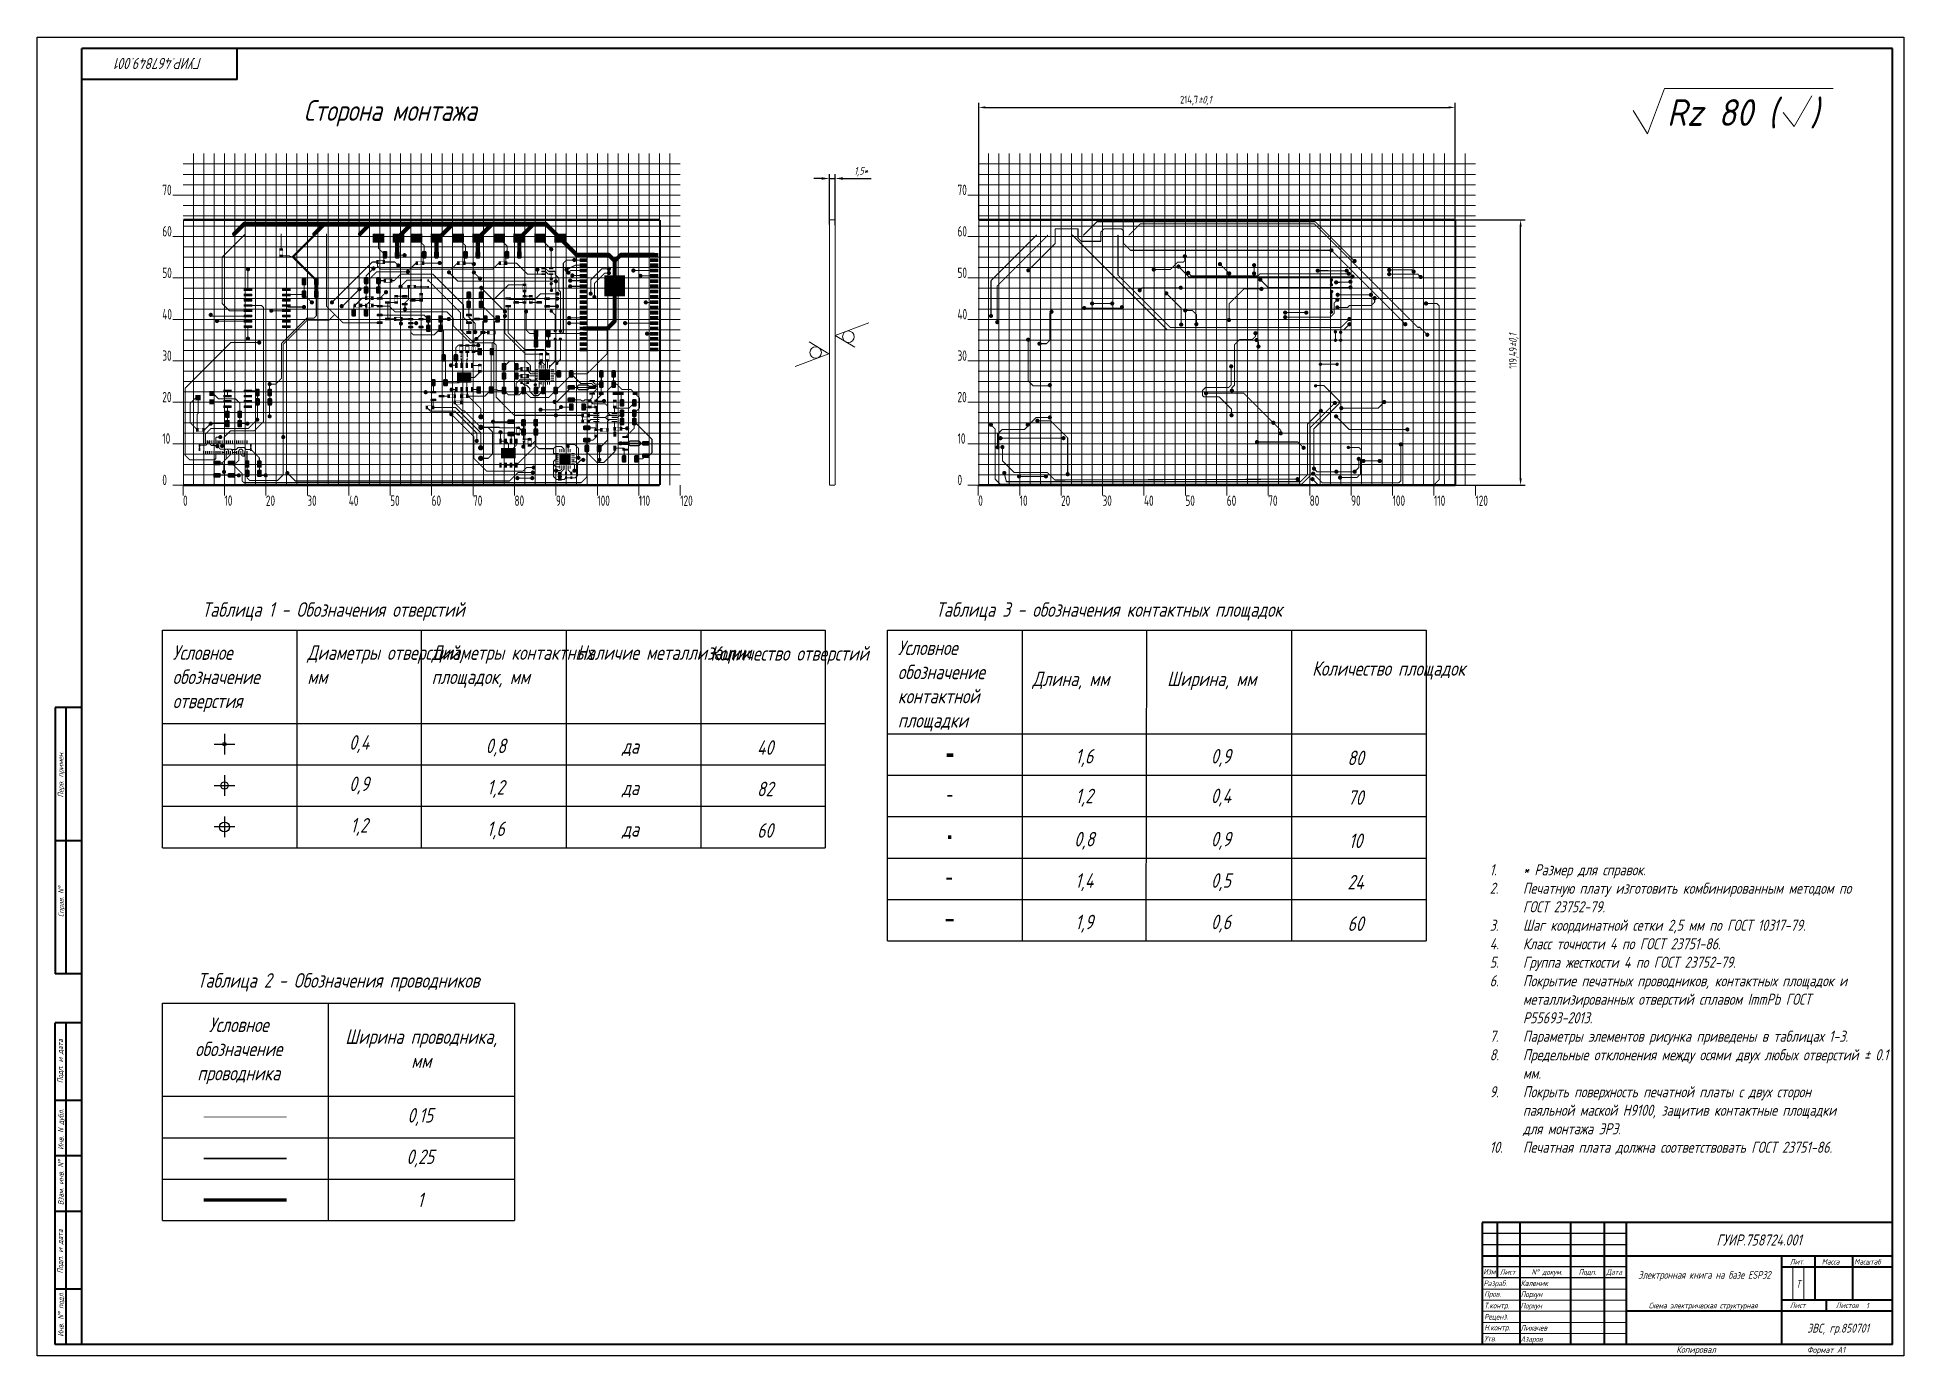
# Model space of a CAD drawing. Extents: x 1752 to 2593, y 74 to 668.
import ezdxf

# ---------------------------------------------------------------- set-up
doc = ezdxf.new("R2010")
doc.units = 0
doc.header["$MEASUREMENT"] = 0
doc.linetypes.add('ACAD_ISO02W100', pattern=[15, 12, -3])
doc.layers.get('0').update_dxf_attribs({"linetype": 'CONTINUOUS'})
doc.layers.get('DEFPOINTS').update_dxf_attribs({"linetype": 'CONTINUOUS'})
for name, color, linetype in [('3-размеры', 250, 'CONTINUOUS'), ('BottomLayer', 5, 'CONTINUOUS'), ('BottomSolder', 6, 'CONTINUOUS'), ('KeepOutLayer', 6, 'CONTINUOUS'), ('KONTUR', 7, 'CONTINUOUS'), ('TopLayer', 1, 'CONTINUOUS')]:
    doc.layers.add(name, color=color, linetype=linetype)
for name, color, linetype, lineweight in [('Основная', 7, 'CONTINUOUS', 40), ('текст', 7, 'CONTINUOUS', 30), ('тонкая', 7, 'CONTINUOUS', 20)]:
    doc.layers.add(name, color=color, linetype=linetype, lineweight=lineweight)
doc.styles.add('MtXpl_ISOCPEUR', font='')
doc.styles.add('ЕСКД', font='eskd15.shx', dxfattribs={"width": 0.8})
doc.styles.add('стиль1', font='romans.shx', dxfattribs={"width": 0.75, "oblique": 15, "height": 3.5})
doc.styles.get('MtXpl_ISOCPEUR').set_extended_font_data('ISOCPEUR', italic=True, bold=True)
doc.dimstyles.new('ISO-25', dxfattribs={"dimtxt": 3.5, "dimasz": 3.5, "dimexe": 2, "dimexo": 0, "dimgap": 1, "dimtad": 1, "dimtoh": 1, "dimdec": 0, "dimtxsty": 'Standard', "dimcen": 2.5, "dimadec": 0, "dimazin": 0, "dimtfac": 1, "dimtdec": 0, "dimtmove": 0, "dimatfit": 3, "dimldrblk": 'DOTSMALL', "dimfxl": 1, "dimarcsym": 0})
doc.dimstyles.new('ЕСКД', dxfattribs={"dimtxt": 3.5, "dimasz": 3, "dimexe": 2, "dimexo": 0, "dimgap": 1, "dimtad": 1, "dimtoh": 1, "dimtxsty": 'ЕСКД', "dimcen": 0, "dimazin": 2, "dimtfac": 1, "dimtmove": 0, "dimatfit": 3, "dimfxl": 1, "dimarcsym": 0})

msp = doc.modelspace()

# ---------------------------------------------------------------- texts
at = {"lineweight": 9, "style": 'MtXpl_ISOCPEUR', "width": 0.9}
for s, p in [('Rz 80 (', (2485.885, 627.685)), (')', (2550.388, 627.685))]:
    msp.add_text(s, height=12, dxfattribs=at).set_placement(p)
at = {"style": 'ЕСКД', "width": 0.8}
for s, height, p in [('70', 4.6674, (1807.87, 596.498)), ('70', 4.6674, (2166.192, 596.498)), ('60', 4.6674, (1807.87, 577.828)), ('60', 4.6674, (2166.192, 577.828)), ('50', 4.6674, (1807.87, 559.158)), ('50', 4.6674, (2166.192, 559.158)), ('40', 4.6674, (1807.87, 540.488)), ('40', 4.6674, (2166.192, 540.488)), ('30', 4.6674, (1807.87, 521.819)), ('30', 4.6674, (2166.192, 521.819)), ('20', 4.6674, (1807.87, 503.149)), ('20', 4.6674, (2166.192, 503.149)), ('10', 4.6674, (1807.87, 484.479)), ('10', 4.6674, (2166.192, 484.479)), ('0', 4.667, (1807.87, 465.809)), ('0', 4.667, (2166.192, 465.809)), ('0', 4.667, (1817.205, 456.474)), ('10', 4.6674, (1835.874, 456.474)), ('20', 4.6674, (1854.544, 456.474)), ('30', 4.6674, (1873.214, 456.474)), ('40', 4.6674, (1891.884, 456.474)), ('50', 4.6674, (1910.554, 456.474)), ('60', 4.6674, (1929.223, 456.474)), ('70', 4.6674, (1947.893, 456.474)), ('80', 4.6674, (1966.563, 456.474)), ('90', 4.6674, (1985.233, 456.474)), ('100', 4.6674, (2003.902, 456.474)), ('110', 4.6674, (2022.572, 456.474)), ('120', 4.6674, (2041.242, 456.474)), ('0', 4.667, (2175.527, 456.474)), ('10', 4.6674, (2194.196, 456.474)), ('20', 4.6674, (2212.866, 456.474)), ('30', 4.6674, (2231.536, 456.474)), ('40', 4.6674, (2250.206, 456.474)), ('50', 4.6674, (2268.876, 456.474)), ('60', 4.6674, (2287.545, 456.474)), ('70', 4.6674, (2306.215, 456.474)), ('80', 4.6674, (2324.885, 456.474)), ('90', 4.6674, (2343.555, 456.474)), ('100', 4.6674, (2362.225, 456.474)), ('110', 4.6674, (2380.894, 456.474)), ('120', 4.6674, (2399.564, 456.474))]:
    msp.add_text(s, height=height, dxfattribs=at).set_placement(p)
at = {"style": 'стиль1'}
for s, width, gutter_width, heights, insert, char_height, attachment_point in [('Сторона монтажа', 323.75137, 32.672, [0], (1910.554, 633.329), 9.33489, 5), ('Таблица 1 - Обозначения отверстий', 174.46392, 32.672, [1.405], (1884.921, 408.866), 6.53442, 5), ('Таблица 3 - обозначения контактных площадок', 222.7888, 32.672, [0], (2234.421, 408.866), 6.53442, 5), ('Условное обозначение контактной площадки', 53.57848, 32.672, [0], (2139.291, 395.797), 6.53442, 1), ('Условное обозначение отверстия', 53.57848, 32.672, [0], (1812.537, 393.619), 6.53442, 1), ('Диаметры отверстий, \\Pмм', 83.76043, 32.672, [0], (1873.214, 393.619), 6.53442, 1), ('Диаметры контактных площадок, мм', 83.76043, 32.672, [0], (1929.223, 393.619), 6.53442, 1), ('Наличие металлизации', 83.76043, 32.672, [0], (1994.568, 393.619), 6.53442, 1), ('Количество отверстий', 83.76043, 32.672, [0], (2054.877, 393.262), 6.53442, 1), ('Длина, мм', 83.76043, 32.672, [0], (2199.968, 381.795), 6.5344, 1), ('Ширина, мм', 83.76043, 32.672, [0], (2260.644, 381.795), 6.5344, 1), ('Количество площадок', 83.76043, 32.672, [0], (2325.989, 386.463), 6.53442, 1), ('0,4', 51.34191, 32.672, [0], (1896.551, 349.123), 6.5344, 5), ('0,8', 51.34191, 32.672, [0], (1958.12, 347.567), 6.5344, 5), ('да', 51.34191, 32.672, [0], (2018.797, 347.567), 6.5344, 5), ('40', 51.34191, 32.672, [0], (2079.474, 347.567), 6.5344, 5), ('1,6', 51.34191, 32.672, [0], (2223.305, 342.886), 6.5344, 5), ('0,9', 51.34191, 32.672, [0], (2284.873, 342.9), 6.5344, 5), ('80', 51.34191, 32.672, [0], (2345.55, 342.9), 6.5344, 5), ('0,9', 51.34191, 32.672, [0], (1896.551, 330.453), 6.5344, 5), ('1,2', 51.34191, 32.672, [0], (1958.12, 328.897), 6.5344, 5), ('да', 51.34191, 32.672, [0], (2018.797, 328.897), 6.5344, 5), ('82', 51.34191, 32.672, [0], (2079.474, 328.897), 6.5344, 5), ('1,2', 51.34191, 32.672, [0], (2223.305, 324.994), 6.5344, 5), ('0,4', 51.34191, 32.672, [0], (2284.873, 325.008), 6.5344, 5), ('70', 51.34191, 32.672, [0], (2345.55, 325.008), 6.5344, 5), ('1,2', 51.34191, 32.672, [0], (1896.551, 311.783), 6.5344, 5), ('1,6', 51.34191, 32.672, [0], (1958.12, 310.228), 6.5344, 5), ('да', 51.34191, 32.672, [0], (2018.797, 310.228), 6.5344, 5), ('60', 51.34191, 32.672, [0], (2079.474, 310.228), 6.5344, 5), ('0,8', 51.34191, 32.672, [0], (2223.304, 305.547), 6.5344, 5), ('0,9', 51.34191, 32.672, [0], (2284.873, 305.56), 6.5344, 5), ('10', 51.34191, 32.672, [0], (2345.55, 305.56), 6.5344, 5), ('\\pxi-3,l4,t4;1.^I* Размер для справок.\\P2.^IПечатную плату изготовить комбинированным методом по ГОСТ 23752-79.\\P3.^IШаг координатной сетки 2,5 мм по ГОСТ 10317-79.\\P4.^IКласс точности 4 по ГОСТ 23751-86.\\P5.^IГруппа жесткости 4 по ГОСТ 23752-79.\\P6.^IПокрытие печатных проводников, контактных площадок и металлизированных отверстий сплавом ImmPb ГОСТ Р55693-2013.\\P7.^IПараметры элементов рисунка приведены в таблицах 1-3.\\P8.^IПредельные отклонения между осями двух любых отверстий %%P 0.1 мм.\\P9.^IПокрыть поверхность печатной платы с двух сторон паяльной маской Н9100, защитив контактные площадки для монтажа ЭРЭ.\\P10.^IПечатная плата должна соответствовать ГОСТ 23751-86.', 182.5, 17.5, [0], (2401, 295), 5, 1), ('1,4', 51.34191, 32.672, [0], (2223.304, 286.877), 6.5344, 5), ('0,5', 51.34191, 32.672, [0], (2284.873, 286.89), 6.5344, 5), ('24', 51.34191, 32.672, [0], (2345.55, 286.89), 6.5344, 5), ('1,9', 51.34191, 32.672, [0], (2223.304, 268.207), 6.5344, 5), ('0,6', 51.34191, 32.672, [0], (2284.873, 268.221), 6.5344, 5), ('60', 51.34191, 32.672, [0], (2345.55, 268.221), 6.5344, 5), ('Таблица 2 - Обозначения проводников ', 160.64595, 32.672, [0], (1887.216, 241.772), 6.53442, 5), ('\\pxqc;Условное обозначение проводника', 53.57848, 32.672, [0], (1815.503, 225.944), 6.53442, 1), ('\\pxqc;Ширина проводника, \\Pмм', 83.76043, 32.672, [19.549], (1882.653, 220.59), 6.53442, 1), ('0,15', 51.34191, 32.672, [0], (1924.085, 181.095), 6.5344, 5), ('0,25', 51.34191, 32.672, [0], (1924.085, 162.425), 6.5344, 5), ('1', 51.34191, 32.672, [0], (1924.085, 143.755), 6.534, 5)]:
    msp.add_mtext_dynamic_manual_height_columns(s, width=width, gutter_width=gutter_width, heights=heights, dxfattribs=dict(at, insert=insert, char_height=char_height, attachment_point=attachment_point))
at = {"layer": 'текст', "style": 'стиль1', "oblique": 15, "width": 0.75}
for s, p in [('Перв. примен.', (1763.291, 325.082)), ('Справ. N%%d', (1763.446, 271.197)), ('Подп. и дата', (1763.111, 196.34)), ('Инв. N дубл.', (1763.356, 166.315)), ('Взам. инв. N%%d', (1763.356, 141.388)), ('Подп. и дата', (1763.061, 110.603)), ('Инв. N%%d подл.', (1763.356, 82.137))]:
    msp.add_text(s, height=2.5, rotation=90, dxfattribs=at).set_placement(p)
for s, height, p in [('Изм', 2.5, (2403.083, 110.182)), ('Лист', 2.5, (2410.559, 110.032)), ('N%%d докум. ', 2.5, (2424.842, 110.032)), ('Подп.', 2.5, (2446.095, 110.032)), ('Дата', 2.5, (2458.546, 110.032)), ('Лит.', 2.5, (2541.256, 114.635)), ('Масса', 2.5, (2555.63, 114.635)), ('Масштаб', 2.5, (2570.222, 114.635)), ('Разраб.', 2.5, (2403.199, 104.931)), ('Пров.', 2.5, (2403.5, 100.099)), ('Каленик', 2.5, (2420, 105)), ('Порхун', 2.5, (2420, 100)), ('Т.контр.', 2.5, (2403.5, 94.904)), ('Порхун', 2.5, (2419.866, 94.833)), ('Лист', 2.5, (2541.256, 95.021)), ('Листов', 2.5, (2561.98, 95.021)), ('Реценз.', 2.5, (2403.5, 89.855)), ('Н.контр.', 2.5, (2403.5, 84.982)), ('Лихачев', 2.5, (2419.866, 84.833)), ('Утв.', 2.5, (2403.5, 79.962)), ('Азаров', 2.5, (2419.866, 79.833)), ('Копировал', 3, (2490.073, 74.82)), ('Формат А1', 2.75, (2549.002, 74.82))]:
    msp.add_text(s, height=height, dxfattribs=at).set_placement(p)
at = {"layer": 'текст', "insert": (1806.309, 655.794), "char_height": 5, "attachment_point": 5, "rotation": 180, "style": 'стиль1'}
msp.add_mtext_dynamic_manual_height_columns('\\pxt13;ГУИР.467849.001', width=119.65117, gutter_width=75, heights=[14.84], dxfattribs=at)
at = {"layer": 'текст', "attachment_point": 5, "style": 'стиль1'}
for s, width, gutter_width, heights, insert, char_height in [('\\pxt13;ГУИР.758724.001', 119.65117, 75, [14.84], (2527.363, 125.681), 5), ('Электронная книга на базе ESP32', 68.55748, 75, [24.524], (2502.708, 109.474), 3.5), ('\\pxqc;Т', 5.00967, 17.5, [14.688], (2545.03, 105.965), 3.5), ('\\pxqc,t13;Схема электрическая структурная', 68.02426, 75, [0], (2502.167, 95.81), 2.5), ('1', 7.15204, 17.5, [3.184], (2576.21, 96.073), 2.5), ('\\pxqc,t13;ЭВС, гр.850701', 68.02426, 75, [16.932], (2562.993, 85.421), 4)]:
    msp.add_mtext_dynamic_manual_height_columns(s, width=width, gutter_width=gutter_width, heights=heights, dxfattribs=dict(at, insert=insert, char_height=char_height))

# ---------------------------------------------------------------- blocks, each defined once
blk = doc.blocks.new('*D142')
at = {"color": 0, "lineweight": -2, "transparency": 16777216}
for p, q in [((2108.47, 583.23), (2108.47, 605.97)), ((2111.04, 583), (2111.04, 605.97)), ((2104.97, 603.97), (2101.47, 603.97)), ((2108.47, 603.97), (2111.04, 603.97)), ((2114.54, 603.97), (2127.34, 603.97))]:
    blk.add_line(p, q, dxfattribs=at)
at = {"color": 0, "transparency": 16777216}
for points in [[(2104.97, 604.55), (2104.97, 603.38), (2108.47, 603.97)], [(2114.54, 604.55), (2114.54, 603.38), (2111.04, 603.97)]]:
    blk.add_solid(points, dxfattribs=at)
at = {"layer": 'DEFPOINTS', "color": 0, "transparency": 16777216}
for p in [(2111.04, 603.97), (2108.47, 583.23), (2111.04, 583)]:
    blk.add_point(p, dxfattribs=at)
at = {"color": 0, "transparency": 16777216, "insert": (2122.69, 607.05), "char_height": 3.5, "attachment_point": 5, "style": 'стиль1'}
blk.add_mtext('1,5*', dxfattribs=at)
blk = doc.blocks.new('_DotSmall')
at = {"color": 0, "linetype": 'ByBlock', "const_width": 0.5}
blk.add_lwpolyline([(-0.0625, 0, 1), (0.0625, 0, 1)], format="xyb", close=True, dxfattribs=at)
blk = doc.blocks.new('CAP3216X125N_1')
at = {"layer": 'TopLayer', "const_width": 0.31}
for points in [[(-1.9, 0.6, 1), (-1.59, 0.6, 1)], [(-1.38, 0.6, 1), (-1.07, 0.6, 1)], [(1.07, 0.6, 1), (1.38, 0.6, 1)], [(1.59, 0.6, 1), (1.9, 0.6, 1)], [(-1.9, -0.6, 1), (-1.59, -0.6, 1)], [(-1.38, -0.6, 1), (-1.07, -0.6, 1)], [(1.07, -0.6, 1), (1.38, -0.6, 1)], [(1.59, -0.6, 1), (1.9, -0.6, 1)]]:
    blk.add_lwpolyline(points, format="xyb", close=True, dxfattribs=at)
at = {"layer": 'TopLayer'}
for points in [[(-0.91, -0.6), (-0.91, 0.6), (-2.06, -0.6), (-2.06, 0.6)], [(-1.22, -0.91), (-1.22, 0.91), (-1.75, -0.91), (-1.75, 0.91)], [(2.06, -0.6), (2.06, 0.6), (0.91, -0.6), (0.91, 0.6)], [(1.75, -0.91), (1.75, 0.91), (1.22, -0.91), (1.22, 0.91)]]:
    blk.add_solid(points, dxfattribs=at)
blk = doc.blocks.new('CAP3216X125N_2')
at = {"layer": 'TopLayer', "const_width": 0.31}
for points in [[(-1.9, 0.6, 1), (-1.59, 0.6, 1)], [(-1.38, 0.6, 1), (-1.07, 0.6, 1)], [(1.07, 0.6, 1), (1.38, 0.6, 1)], [(1.59, 0.6, 1), (1.9, 0.6, 1)], [(-1.9, -0.6, 1), (-1.59, -0.6, 1)], [(-1.38, -0.6, 1), (-1.07, -0.6, 1)], [(1.07, -0.6, 1), (1.38, -0.6, 1)], [(1.59, -0.6, 1), (1.9, -0.6, 1)]]:
    blk.add_lwpolyline(points, format="xyb", close=True, dxfattribs=at)
at = {"layer": 'TopLayer'}
for points in [[(-0.91, -0.6), (-0.91, 0.6), (-2.06, -0.6), (-2.06, 0.6)], [(-1.22, -0.91), (-1.22, 0.91), (-1.75, -0.91), (-1.75, 0.91)], [(2.06, -0.6), (2.06, 0.6), (0.91, -0.6), (0.91, 0.6)], [(1.75, -0.91), (1.75, 0.91), (1.22, -0.91), (1.22, 0.91)]]:
    blk.add_solid(points, dxfattribs=at)
blk = doc.blocks.new('CAP3216X125N_3')
at = {"layer": 'TopLayer', "const_width": 0.31}
for points in [[(-1.9, 0.6, 1), (-1.59, 0.6, 1)], [(-1.38, 0.6, 1), (-1.07, 0.6, 1)], [(1.07, 0.6, 1), (1.38, 0.6, 1)], [(1.59, 0.6, 1), (1.9, 0.6, 1)], [(-1.9, -0.6, 1), (-1.59, -0.6, 1)], [(-1.38, -0.6, 1), (-1.07, -0.6, 1)], [(1.07, -0.6, 1), (1.38, -0.6, 1)], [(1.59, -0.6, 1), (1.9, -0.6, 1)]]:
    blk.add_lwpolyline(points, format="xyb", close=True, dxfattribs=at)
at = {"layer": 'TopLayer'}
for points in [[(-0.91, -0.6), (-0.91, 0.6), (-2.06, -0.6), (-2.06, 0.6)], [(-1.22, -0.91), (-1.22, 0.91), (-1.75, -0.91), (-1.75, 0.91)], [(2.06, -0.6), (2.06, 0.6), (0.91, -0.6), (0.91, 0.6)], [(1.75, -0.91), (1.75, 0.91), (1.22, -0.91), (1.22, 0.91)]]:
    blk.add_solid(points, dxfattribs=at)
blk = doc.blocks.new('CAP3216X125N_4')
at = {"layer": 'TopLayer', "const_width": 0.31}
for points in [[(-1.9, 0.6, 1), (-1.59, 0.6, 1)], [(-1.38, 0.6, 1), (-1.07, 0.6, 1)], [(1.07, 0.6, 1), (1.38, 0.6, 1)], [(1.59, 0.6, 1), (1.9, 0.6, 1)], [(-1.9, -0.6, 1), (-1.59, -0.6, 1)], [(-1.38, -0.6, 1), (-1.07, -0.6, 1)], [(1.07, -0.6, 1), (1.38, -0.6, 1)], [(1.59, -0.6, 1), (1.9, -0.6, 1)]]:
    blk.add_lwpolyline(points, format="xyb", close=True, dxfattribs=at)
at = {"layer": 'TopLayer'}
for points in [[(-0.91, -0.6), (-0.91, 0.6), (-2.06, -0.6), (-2.06, 0.6)], [(-1.22, -0.91), (-1.22, 0.91), (-1.75, -0.91), (-1.75, 0.91)], [(2.06, -0.6), (2.06, 0.6), (0.91, -0.6), (0.91, 0.6)], [(1.75, -0.91), (1.75, 0.91), (1.22, -0.91), (1.22, 0.91)]]:
    blk.add_solid(points, dxfattribs=at)
blk = doc.blocks.new('CAP3216X125N_5')
at = {"layer": 'TopLayer', "const_width": 0.31}
for points in [[(-1.9, 0.6, 1), (-1.59, 0.6, 1)], [(-1.38, 0.6, 1), (-1.07, 0.6, 1)], [(1.07, 0.6, 1), (1.38, 0.6, 1)], [(1.59, 0.6, 1), (1.9, 0.6, 1)], [(-1.9, -0.6, 1), (-1.59, -0.6, 1)], [(-1.38, -0.6, 1), (-1.07, -0.6, 1)], [(1.07, -0.6, 1), (1.38, -0.6, 1)], [(1.59, -0.6, 1), (1.9, -0.6, 1)]]:
    blk.add_lwpolyline(points, format="xyb", close=True, dxfattribs=at)
at = {"layer": 'TopLayer'}
for points in [[(-0.91, -0.6), (-0.91, 0.6), (-2.06, -0.6), (-2.06, 0.6)], [(-1.22, -0.91), (-1.22, 0.91), (-1.75, -0.91), (-1.75, 0.91)], [(2.06, -0.6), (2.06, 0.6), (0.91, -0.6), (0.91, 0.6)], [(1.75, -0.91), (1.75, 0.91), (1.22, -0.91), (1.22, 0.91)]]:
    blk.add_solid(points, dxfattribs=at)
blk = doc.blocks.new('CAP3216X125N_6')
at = {"layer": 'TopLayer', "const_width": 0.31}
for points in [[(-1.9, 0.6, 1), (-1.59, 0.6, 1)], [(-1.38, 0.6, 1), (-1.07, 0.6, 1)], [(1.07, 0.6, 1), (1.38, 0.6, 1)], [(1.59, 0.6, 1), (1.9, 0.6, 1)], [(-1.9, -0.6, 1), (-1.59, -0.6, 1)], [(-1.38, -0.6, 1), (-1.07, -0.6, 1)], [(1.07, -0.6, 1), (1.38, -0.6, 1)], [(1.59, -0.6, 1), (1.9, -0.6, 1)]]:
    blk.add_lwpolyline(points, format="xyb", close=True, dxfattribs=at)
at = {"layer": 'TopLayer'}
for points in [[(-0.91, -0.6), (-0.91, 0.6), (-2.06, -0.6), (-2.06, 0.6)], [(-1.22, -0.91), (-1.22, 0.91), (-1.75, -0.91), (-1.75, 0.91)], [(2.06, -0.6), (2.06, 0.6), (0.91, -0.6), (0.91, 0.6)], [(1.75, -0.91), (1.75, 0.91), (1.22, -0.91), (1.22, 0.91)]]:
    blk.add_solid(points, dxfattribs=at)
blk = doc.blocks.new('CAP3216X125N_7')
at = {"layer": 'TopLayer', "const_width": 0.31}
for points in [[(-1.9, 0.6, 1), (-1.59, 0.6, 1)], [(-1.38, 0.6, 1), (-1.07, 0.6, 1)], [(1.07, 0.6, 1), (1.38, 0.6, 1)], [(1.59, 0.6, 1), (1.9, 0.6, 1)], [(-1.9, -0.6, 1), (-1.59, -0.6, 1)], [(-1.38, -0.6, 1), (-1.07, -0.6, 1)], [(1.07, -0.6, 1), (1.38, -0.6, 1)], [(1.59, -0.6, 1), (1.9, -0.6, 1)]]:
    blk.add_lwpolyline(points, format="xyb", close=True, dxfattribs=at)
at = {"layer": 'TopLayer'}
for points in [[(-0.91, -0.6), (-0.91, 0.6), (-2.06, -0.6), (-2.06, 0.6)], [(-1.22, -0.91), (-1.22, 0.91), (-1.75, -0.91), (-1.75, 0.91)], [(2.06, -0.6), (2.06, 0.6), (0.91, -0.6), (0.91, 0.6)], [(1.75, -0.91), (1.75, 0.91), (1.22, -0.91), (1.22, 0.91)]]:
    blk.add_solid(points, dxfattribs=at)
blk = doc.blocks.new('CAP3216X125N_8')
at = {"layer": 'TopLayer', "const_width": 0.31}
for points in [[(-1.9, 0.6, 1), (-1.59, 0.6, 1)], [(-1.38, 0.6, 1), (-1.07, 0.6, 1)], [(1.07, 0.6, 1), (1.38, 0.6, 1)], [(1.59, 0.6, 1), (1.9, 0.6, 1)], [(-1.9, -0.6, 1), (-1.59, -0.6, 1)], [(-1.38, -0.6, 1), (-1.07, -0.6, 1)], [(1.07, -0.6, 1), (1.38, -0.6, 1)], [(1.59, -0.6, 1), (1.9, -0.6, 1)]]:
    blk.add_lwpolyline(points, format="xyb", close=True, dxfattribs=at)
at = {"layer": 'TopLayer'}
for points in [[(-0.91, -0.6), (-0.91, 0.6), (-2.06, -0.6), (-2.06, 0.6)], [(-1.22, -0.91), (-1.22, 0.91), (-1.75, -0.91), (-1.75, 0.91)], [(2.06, -0.6), (2.06, 0.6), (0.91, -0.6), (0.91, 0.6)], [(1.75, -0.91), (1.75, 0.91), (1.22, -0.91), (1.22, 0.91)]]:
    blk.add_solid(points, dxfattribs=at)
blk = doc.blocks.new('CAP3216X125N_9')
at = {"layer": 'TopLayer', "const_width": 0.31}
for points in [[(-1.9, 0.6, 1), (-1.59, 0.6, 1)], [(-1.38, 0.6, 1), (-1.07, 0.6, 1)], [(1.07, 0.6, 1), (1.38, 0.6, 1)], [(1.59, 0.6, 1), (1.9, 0.6, 1)], [(-1.9, -0.6, 1), (-1.59, -0.6, 1)], [(-1.38, -0.6, 1), (-1.07, -0.6, 1)], [(1.07, -0.6, 1), (1.38, -0.6, 1)], [(1.59, -0.6, 1), (1.9, -0.6, 1)]]:
    blk.add_lwpolyline(points, format="xyb", close=True, dxfattribs=at)
at = {"layer": 'TopLayer'}
for points in [[(-0.91, -0.6), (-0.91, 0.6), (-2.06, -0.6), (-2.06, 0.6)], [(-1.22, -0.91), (-1.22, 0.91), (-1.75, -0.91), (-1.75, 0.91)], [(2.06, -0.6), (2.06, 0.6), (0.91, -0.6), (0.91, 0.6)], [(1.75, -0.91), (1.75, 0.91), (1.22, -0.91), (1.22, 0.91)]]:
    blk.add_solid(points, dxfattribs=at)
blk = doc.blocks.new('CAP3216X125N_10')
at = {"layer": 'TopLayer', "const_width": 0.31}
for points in [[(-1.9, 0.6, 1), (-1.59, 0.6, 1)], [(-1.38, 0.6, 1), (-1.07, 0.6, 1)], [(1.07, 0.6, 1), (1.38, 0.6, 1)], [(1.59, 0.6, 1), (1.9, 0.6, 1)], [(-1.9, -0.6, 1), (-1.59, -0.6, 1)], [(-1.38, -0.6, 1), (-1.07, -0.6, 1)], [(1.07, -0.6, 1), (1.38, -0.6, 1)], [(1.59, -0.6, 1), (1.9, -0.6, 1)]]:
    blk.add_lwpolyline(points, format="xyb", close=True, dxfattribs=at)
at = {"layer": 'TopLayer'}
for points in [[(-0.91, -0.6), (-0.91, 0.6), (-2.06, -0.6), (-2.06, 0.6)], [(-1.22, -0.91), (-1.22, 0.91), (-1.75, -0.91), (-1.75, 0.91)], [(2.06, -0.6), (2.06, 0.6), (0.91, -0.6), (0.91, 0.6)], [(1.75, -0.91), (1.75, 0.91), (1.22, -0.91), (1.22, 0.91)]]:
    blk.add_solid(points, dxfattribs=at)
blk = doc.blocks.new('CAP3216X125N_11')
at = {"layer": 'TopLayer', "const_width": 0.31}
for points in [[(-1.9, 0.6, 1), (-1.59, 0.6, 1)], [(-1.38, 0.6, 1), (-1.07, 0.6, 1)], [(1.07, 0.6, 1), (1.38, 0.6, 1)], [(1.59, 0.6, 1), (1.9, 0.6, 1)], [(-1.9, -0.6, 1), (-1.59, -0.6, 1)], [(-1.38, -0.6, 1), (-1.07, -0.6, 1)], [(1.07, -0.6, 1), (1.38, -0.6, 1)], [(1.59, -0.6, 1), (1.9, -0.6, 1)]]:
    blk.add_lwpolyline(points, format="xyb", close=True, dxfattribs=at)
at = {"layer": 'TopLayer'}
for points in [[(-0.91, -0.6), (-0.91, 0.6), (-2.06, -0.6), (-2.06, 0.6)], [(-1.22, -0.91), (-1.22, 0.91), (-1.75, -0.91), (-1.75, 0.91)], [(2.06, -0.6), (2.06, 0.6), (0.91, -0.6), (0.91, 0.6)], [(1.75, -0.91), (1.75, 0.91), (1.22, -0.91), (1.22, 0.91)]]:
    blk.add_solid(points, dxfattribs=at)
blk = doc.blocks.new('CAP3216X125N_12')
at = {"layer": 'TopLayer', "const_width": 0.31}
for points in [[(-1.9, 0.6, 1), (-1.59, 0.6, 1)], [(-1.38, 0.6, 1), (-1.07, 0.6, 1)], [(1.07, 0.6, 1), (1.38, 0.6, 1)], [(1.59, 0.6, 1), (1.9, 0.6, 1)], [(-1.9, -0.6, 1), (-1.59, -0.6, 1)], [(-1.38, -0.6, 1), (-1.07, -0.6, 1)], [(1.07, -0.6, 1), (1.38, -0.6, 1)], [(1.59, -0.6, 1), (1.9, -0.6, 1)]]:
    blk.add_lwpolyline(points, format="xyb", close=True, dxfattribs=at)
at = {"layer": 'TopLayer'}
for points in [[(-0.91, -0.6), (-0.91, 0.6), (-2.06, -0.6), (-2.06, 0.6)], [(-1.22, -0.91), (-1.22, 0.91), (-1.75, -0.91), (-1.75, 0.91)], [(2.06, -0.6), (2.06, 0.6), (0.91, -0.6), (0.91, 0.6)], [(1.75, -0.91), (1.75, 0.91), (1.22, -0.91), (1.22, 0.91)]]:
    blk.add_solid(points, dxfattribs=at)
blk = doc.blocks.new('CAP3216X125N_13')
at = {"layer": 'TopLayer', "const_width": 0.31}
for points in [[(-1.9, 0.6, 1), (-1.59, 0.6, 1)], [(-1.38, 0.6, 1), (-1.07, 0.6, 1)], [(1.07, 0.6, 1), (1.38, 0.6, 1)], [(1.59, 0.6, 1), (1.9, 0.6, 1)], [(-1.9, -0.6, 1), (-1.59, -0.6, 1)], [(-1.38, -0.6, 1), (-1.07, -0.6, 1)], [(1.07, -0.6, 1), (1.38, -0.6, 1)], [(1.59, -0.6, 1), (1.9, -0.6, 1)]]:
    blk.add_lwpolyline(points, format="xyb", close=True, dxfattribs=at)
at = {"layer": 'TopLayer'}
for points in [[(-0.91, -0.6), (-0.91, 0.6), (-2.06, -0.6), (-2.06, 0.6)], [(-1.22, -0.91), (-1.22, 0.91), (-1.75, -0.91), (-1.75, 0.91)], [(2.06, -0.6), (2.06, 0.6), (0.91, -0.6), (0.91, 0.6)], [(1.75, -0.91), (1.75, 0.91), (1.22, -0.91), (1.22, 0.91)]]:
    blk.add_solid(points, dxfattribs=at)
blk = doc.blocks.new('CAP3216X125N_14')
at = {"layer": 'TopLayer', "const_width": 0.31}
for points in [[(-1.9, 0.6, 1), (-1.59, 0.6, 1)], [(-1.38, 0.6, 1), (-1.07, 0.6, 1)], [(1.07, 0.6, 1), (1.38, 0.6, 1)], [(1.59, 0.6, 1), (1.9, 0.6, 1)], [(-1.9, -0.6, 1), (-1.59, -0.6, 1)], [(-1.38, -0.6, 1), (-1.07, -0.6, 1)], [(1.07, -0.6, 1), (1.38, -0.6, 1)], [(1.59, -0.6, 1), (1.9, -0.6, 1)]]:
    blk.add_lwpolyline(points, format="xyb", close=True, dxfattribs=at)
at = {"layer": 'TopLayer'}
for points in [[(-0.91, -0.6), (-0.91, 0.6), (-2.06, -0.6), (-2.06, 0.6)], [(-1.22, -0.91), (-1.22, 0.91), (-1.75, -0.91), (-1.75, 0.91)], [(2.06, -0.6), (2.06, 0.6), (0.91, -0.6), (0.91, 0.6)], [(1.75, -0.91), (1.75, 0.91), (1.22, -0.91), (1.22, 0.91)]]:
    blk.add_solid(points, dxfattribs=at)
blk = doc.blocks.new('CAP3216X125N_15')
at = {"layer": 'TopLayer', "const_width": 0.31}
for points in [[(-1.9, 0.6, 1), (-1.59, 0.6, 1)], [(-1.38, 0.6, 1), (-1.07, 0.6, 1)], [(1.07, 0.6, 1), (1.38, 0.6, 1)], [(1.59, 0.6, 1), (1.9, 0.6, 1)], [(-1.9, -0.6, 1), (-1.59, -0.6, 1)], [(-1.38, -0.6, 1), (-1.07, -0.6, 1)], [(1.07, -0.6, 1), (1.38, -0.6, 1)], [(1.59, -0.6, 1), (1.9, -0.6, 1)]]:
    blk.add_lwpolyline(points, format="xyb", close=True, dxfattribs=at)
at = {"layer": 'TopLayer'}
for points in [[(-0.91, -0.6), (-0.91, 0.6), (-2.06, -0.6), (-2.06, 0.6)], [(-1.22, -0.91), (-1.22, 0.91), (-1.75, -0.91), (-1.75, 0.91)], [(2.06, -0.6), (2.06, 0.6), (0.91, -0.6), (0.91, 0.6)], [(1.75, -0.91), (1.75, 0.91), (1.22, -0.91), (1.22, 0.91)]]:
    blk.add_solid(points, dxfattribs=at)
blk = doc.blocks.new('CAP3216X125N_16')
at = {"layer": 'TopLayer', "const_width": 0.31}
for points in [[(-1.9, 0.6, 1), (-1.59, 0.6, 1)], [(-1.38, 0.6, 1), (-1.07, 0.6, 1)], [(1.07, 0.6, 1), (1.38, 0.6, 1)], [(1.59, 0.6, 1), (1.9, 0.6, 1)], [(-1.9, -0.6, 1), (-1.59, -0.6, 1)], [(-1.38, -0.6, 1), (-1.07, -0.6, 1)], [(1.07, -0.6, 1), (1.38, -0.6, 1)], [(1.59, -0.6, 1), (1.9, -0.6, 1)]]:
    blk.add_lwpolyline(points, format="xyb", close=True, dxfattribs=at)
at = {"layer": 'TopLayer'}
for points in [[(-0.91, -0.6), (-0.91, 0.6), (-2.06, -0.6), (-2.06, 0.6)], [(-1.22, -0.91), (-1.22, 0.91), (-1.75, -0.91), (-1.75, 0.91)], [(2.06, -0.6), (2.06, 0.6), (0.91, -0.6), (0.91, 0.6)], [(1.75, -0.91), (1.75, 0.91), (1.22, -0.91), (1.22, 0.91)]]:
    blk.add_solid(points, dxfattribs=at)
blk = doc.blocks.new('CAP3216X125N_17')
at = {"layer": 'TopLayer', "const_width": 0.31}
for points in [[(-1.9, 0.6, 1), (-1.59, 0.6, 1)], [(-1.38, 0.6, 1), (-1.07, 0.6, 1)], [(1.07, 0.6, 1), (1.38, 0.6, 1)], [(1.59, 0.6, 1), (1.9, 0.6, 1)], [(-1.9, -0.6, 1), (-1.59, -0.6, 1)], [(-1.38, -0.6, 1), (-1.07, -0.6, 1)], [(1.07, -0.6, 1), (1.38, -0.6, 1)], [(1.59, -0.6, 1), (1.9, -0.6, 1)]]:
    blk.add_lwpolyline(points, format="xyb", close=True, dxfattribs=at)
at = {"layer": 'TopLayer'}
for points in [[(-0.91, -0.6), (-0.91, 0.6), (-2.06, -0.6), (-2.06, 0.6)], [(-1.22, -0.91), (-1.22, 0.91), (-1.75, -0.91), (-1.75, 0.91)], [(2.06, -0.6), (2.06, 0.6), (0.91, -0.6), (0.91, 0.6)], [(1.75, -0.91), (1.75, 0.91), (1.22, -0.91), (1.22, 0.91)]]:
    blk.add_solid(points, dxfattribs=at)
blk = doc.blocks.new('CAP3216X125N_18')
at = {"layer": 'TopLayer', "const_width": 0.31}
for points in [[(-1.9, 0.6, 1), (-1.59, 0.6, 1)], [(-1.38, 0.6, 1), (-1.07, 0.6, 1)], [(1.07, 0.6, 1), (1.38, 0.6, 1)], [(1.59, 0.6, 1), (1.9, 0.6, 1)], [(-1.9, -0.6, 1), (-1.59, -0.6, 1)], [(-1.38, -0.6, 1), (-1.07, -0.6, 1)], [(1.07, -0.6, 1), (1.38, -0.6, 1)], [(1.59, -0.6, 1), (1.9, -0.6, 1)]]:
    blk.add_lwpolyline(points, format="xyb", close=True, dxfattribs=at)
at = {"layer": 'TopLayer'}
for points in [[(-0.91, -0.6), (-0.91, 0.6), (-2.06, -0.6), (-2.06, 0.6)], [(-1.22, -0.91), (-1.22, 0.91), (-1.75, -0.91), (-1.75, 0.91)], [(2.06, -0.6), (2.06, 0.6), (0.91, -0.6), (0.91, 0.6)], [(1.75, -0.91), (1.75, 0.91), (1.22, -0.91), (1.22, 0.91)]]:
    blk.add_solid(points, dxfattribs=at)
blk = doc.blocks.new('CAP3216X125N_19')
at = {"layer": 'TopLayer', "const_width": 0.31}
for points in [[(-1.9, 0.6, 1), (-1.59, 0.6, 1)], [(-1.38, 0.6, 1), (-1.07, 0.6, 1)], [(1.07, 0.6, 1), (1.38, 0.6, 1)], [(1.59, 0.6, 1), (1.9, 0.6, 1)], [(-1.9, -0.6, 1), (-1.59, -0.6, 1)], [(-1.38, -0.6, 1), (-1.07, -0.6, 1)], [(1.07, -0.6, 1), (1.38, -0.6, 1)], [(1.59, -0.6, 1), (1.9, -0.6, 1)]]:
    blk.add_lwpolyline(points, format="xyb", close=True, dxfattribs=at)
at = {"layer": 'TopLayer'}
for points in [[(-0.91, -0.6), (-0.91, 0.6), (-2.06, -0.6), (-2.06, 0.6)], [(-1.22, -0.91), (-1.22, 0.91), (-1.75, -0.91), (-1.75, 0.91)], [(2.06, -0.6), (2.06, 0.6), (0.91, -0.6), (0.91, 0.6)], [(1.75, -0.91), (1.75, 0.91), (1.22, -0.91), (1.22, 0.91)]]:
    blk.add_solid(points, dxfattribs=at)
blk = doc.blocks.new('CAP3216X125N_20')
at = {"layer": 'TopLayer', "const_width": 0.31}
for points in [[(-1.9, 0.6, 1), (-1.59, 0.6, 1)], [(-1.38, 0.6, 1), (-1.07, 0.6, 1)], [(1.07, 0.6, 1), (1.38, 0.6, 1)], [(1.59, 0.6, 1), (1.9, 0.6, 1)], [(-1.9, -0.6, 1), (-1.59, -0.6, 1)], [(-1.38, -0.6, 1), (-1.07, -0.6, 1)], [(1.07, -0.6, 1), (1.38, -0.6, 1)], [(1.59, -0.6, 1), (1.9, -0.6, 1)]]:
    blk.add_lwpolyline(points, format="xyb", close=True, dxfattribs=at)
at = {"layer": 'TopLayer'}
for points in [[(-0.91, -0.6), (-0.91, 0.6), (-2.06, -0.6), (-2.06, 0.6)], [(-1.22, -0.91), (-1.22, 0.91), (-1.75, -0.91), (-1.75, 0.91)], [(2.06, -0.6), (2.06, 0.6), (0.91, -0.6), (0.91, 0.6)], [(1.75, -0.91), (1.75, 0.91), (1.22, -0.91), (1.22, 0.91)]]:
    blk.add_solid(points, dxfattribs=at)
blk = doc.blocks.new('CAP3216X125N_21')
at = {"layer": 'TopLayer', "const_width": 0.31}
for points in [[(-1.9, 0.6, 1), (-1.59, 0.6, 1)], [(-1.38, 0.6, 1), (-1.07, 0.6, 1)], [(1.07, 0.6, 1), (1.38, 0.6, 1)], [(1.59, 0.6, 1), (1.9, 0.6, 1)], [(-1.9, -0.6, 1), (-1.59, -0.6, 1)], [(-1.38, -0.6, 1), (-1.07, -0.6, 1)], [(1.07, -0.6, 1), (1.38, -0.6, 1)], [(1.59, -0.6, 1), (1.9, -0.6, 1)]]:
    blk.add_lwpolyline(points, format="xyb", close=True, dxfattribs=at)
at = {"layer": 'TopLayer'}
for points in [[(-0.91, -0.6), (-0.91, 0.6), (-2.06, -0.6), (-2.06, 0.6)], [(-1.22, -0.91), (-1.22, 0.91), (-1.75, -0.91), (-1.75, 0.91)], [(2.06, -0.6), (2.06, 0.6), (0.91, -0.6), (0.91, 0.6)], [(1.75, -0.91), (1.75, 0.91), (1.22, -0.91), (1.22, 0.91)]]:
    blk.add_solid(points, dxfattribs=at)
blk = doc.blocks.new('CAP3216X125N_22')
at = {"layer": 'TopLayer', "const_width": 0.31}
for points in [[(-1.9, 0.6, 1), (-1.59, 0.6, 1)], [(-1.38, 0.6, 1), (-1.07, 0.6, 1)], [(1.07, 0.6, 1), (1.38, 0.6, 1)], [(1.59, 0.6, 1), (1.9, 0.6, 1)], [(-1.9, -0.6, 1), (-1.59, -0.6, 1)], [(-1.38, -0.6, 1), (-1.07, -0.6, 1)], [(1.07, -0.6, 1), (1.38, -0.6, 1)], [(1.59, -0.6, 1), (1.9, -0.6, 1)]]:
    blk.add_lwpolyline(points, format="xyb", close=True, dxfattribs=at)
at = {"layer": 'TopLayer'}
for points in [[(-0.91, -0.6), (-0.91, 0.6), (-2.06, -0.6), (-2.06, 0.6)], [(-1.22, -0.91), (-1.22, 0.91), (-1.75, -0.91), (-1.75, 0.91)], [(2.06, -0.6), (2.06, 0.6), (0.91, -0.6), (0.91, 0.6)], [(1.75, -0.91), (1.75, 0.91), (1.22, -0.91), (1.22, 0.91)]]:
    blk.add_solid(points, dxfattribs=at)
blk = doc.blocks.new('CAP3216X125N_23')
at = {"layer": 'TopLayer', "const_width": 0.31}
for points in [[(-1.9, 0.6, 1), (-1.59, 0.6, 1)], [(-1.38, 0.6, 1), (-1.07, 0.6, 1)], [(1.07, 0.6, 1), (1.38, 0.6, 1)], [(1.59, 0.6, 1), (1.9, 0.6, 1)], [(-1.9, -0.6, 1), (-1.59, -0.6, 1)], [(-1.38, -0.6, 1), (-1.07, -0.6, 1)], [(1.07, -0.6, 1), (1.38, -0.6, 1)], [(1.59, -0.6, 1), (1.9, -0.6, 1)]]:
    blk.add_lwpolyline(points, format="xyb", close=True, dxfattribs=at)
at = {"layer": 'TopLayer'}
for points in [[(-0.91, -0.6), (-0.91, 0.6), (-2.06, -0.6), (-2.06, 0.6)], [(-1.22, -0.91), (-1.22, 0.91), (-1.75, -0.91), (-1.75, 0.91)], [(2.06, -0.6), (2.06, 0.6), (0.91, -0.6), (0.91, 0.6)], [(1.75, -0.91), (1.75, 0.91), (1.22, -0.91), (1.22, 0.91)]]:
    blk.add_solid(points, dxfattribs=at)
blk = doc.blocks.new('CAP3216X125N_24')
at = {"layer": 'TopLayer', "const_width": 0.31}
for points in [[(-1.9, 0.6, 1), (-1.59, 0.6, 1)], [(-1.38, 0.6, 1), (-1.07, 0.6, 1)], [(1.07, 0.6, 1), (1.38, 0.6, 1)], [(1.59, 0.6, 1), (1.9, 0.6, 1)], [(-1.9, -0.6, 1), (-1.59, -0.6, 1)], [(-1.38, -0.6, 1), (-1.07, -0.6, 1)], [(1.07, -0.6, 1), (1.38, -0.6, 1)], [(1.59, -0.6, 1), (1.9, -0.6, 1)]]:
    blk.add_lwpolyline(points, format="xyb", close=True, dxfattribs=at)
at = {"layer": 'TopLayer'}
for points in [[(-0.91, -0.6), (-0.91, 0.6), (-2.06, -0.6), (-2.06, 0.6)], [(-1.22, -0.91), (-1.22, 0.91), (-1.75, -0.91), (-1.75, 0.91)], [(2.06, -0.6), (2.06, 0.6), (0.91, -0.6), (0.91, 0.6)], [(1.75, -0.91), (1.75, 0.91), (1.22, -0.91), (1.22, 0.91)]]:
    blk.add_solid(points, dxfattribs=at)
blk = doc.blocks.new('CAP3216X125N_25')
at = {"layer": 'TopLayer', "const_width": 0.31}
for points in [[(-1.9, 0.6, 1), (-1.59, 0.6, 1)], [(-1.38, 0.6, 1), (-1.07, 0.6, 1)], [(1.07, 0.6, 1), (1.38, 0.6, 1)], [(1.59, 0.6, 1), (1.9, 0.6, 1)], [(-1.9, -0.6, 1), (-1.59, -0.6, 1)], [(-1.38, -0.6, 1), (-1.07, -0.6, 1)], [(1.07, -0.6, 1), (1.38, -0.6, 1)], [(1.59, -0.6, 1), (1.9, -0.6, 1)]]:
    blk.add_lwpolyline(points, format="xyb", close=True, dxfattribs=at)
at = {"layer": 'TopLayer'}
for points in [[(-0.91, -0.6), (-0.91, 0.6), (-2.06, -0.6), (-2.06, 0.6)], [(-1.22, -0.91), (-1.22, 0.91), (-1.75, -0.91), (-1.75, 0.91)], [(2.06, -0.6), (2.06, 0.6), (0.91, -0.6), (0.91, 0.6)], [(1.75, -0.91), (1.75, 0.91), (1.22, -0.91), (1.22, 0.91)]]:
    blk.add_solid(points, dxfattribs=at)
blk = doc.blocks.new('CAP3216X125N_26')
at = {"layer": 'TopLayer', "const_width": 0.31}
for points in [[(-1.9, 0.6, 1), (-1.59, 0.6, 1)], [(-1.38, 0.6, 1), (-1.07, 0.6, 1)], [(1.07, 0.6, 1), (1.38, 0.6, 1)], [(1.59, 0.6, 1), (1.9, 0.6, 1)], [(-1.9, -0.6, 1), (-1.59, -0.6, 1)], [(-1.38, -0.6, 1), (-1.07, -0.6, 1)], [(1.07, -0.6, 1), (1.38, -0.6, 1)], [(1.59, -0.6, 1), (1.9, -0.6, 1)]]:
    blk.add_lwpolyline(points, format="xyb", close=True, dxfattribs=at)
at = {"layer": 'TopLayer'}
for points in [[(-0.91, -0.6), (-0.91, 0.6), (-2.06, -0.6), (-2.06, 0.6)], [(-1.22, -0.91), (-1.22, 0.91), (-1.75, -0.91), (-1.75, 0.91)], [(2.06, -0.6), (2.06, 0.6), (0.91, -0.6), (0.91, 0.6)], [(1.75, -0.91), (1.75, 0.91), (1.22, -0.91), (1.22, 0.91)]]:
    blk.add_solid(points, dxfattribs=at)
blk = doc.blocks.new('CAP3216X125N_27')
at = {"layer": 'TopLayer', "const_width": 0.31}
for points in [[(-1.9, 0.6, 1), (-1.59, 0.6, 1)], [(-1.38, 0.6, 1), (-1.07, 0.6, 1)], [(1.07, 0.6, 1), (1.38, 0.6, 1)], [(1.59, 0.6, 1), (1.9, 0.6, 1)], [(-1.9, -0.6, 1), (-1.59, -0.6, 1)], [(-1.38, -0.6, 1), (-1.07, -0.6, 1)], [(1.07, -0.6, 1), (1.38, -0.6, 1)], [(1.59, -0.6, 1), (1.9, -0.6, 1)]]:
    blk.add_lwpolyline(points, format="xyb", close=True, dxfattribs=at)
at = {"layer": 'TopLayer'}
for points in [[(-0.91, -0.6), (-0.91, 0.6), (-2.06, -0.6), (-2.06, 0.6)], [(-1.22, -0.91), (-1.22, 0.91), (-1.75, -0.91), (-1.75, 0.91)], [(2.06, -0.6), (2.06, 0.6), (0.91, -0.6), (0.91, 0.6)], [(1.75, -0.91), (1.75, 0.91), (1.22, -0.91), (1.22, 0.91)]]:
    blk.add_solid(points, dxfattribs=at)
blk = doc.blocks.new('CAP3216X125N_28')
at = {"layer": 'TopLayer', "const_width": 0.31}
for points in [[(-1.9, 0.6, 1), (-1.59, 0.6, 1)], [(-1.38, 0.6, 1), (-1.07, 0.6, 1)], [(1.07, 0.6, 1), (1.38, 0.6, 1)], [(1.59, 0.6, 1), (1.9, 0.6, 1)], [(-1.9, -0.6, 1), (-1.59, -0.6, 1)], [(-1.38, -0.6, 1), (-1.07, -0.6, 1)], [(1.07, -0.6, 1), (1.38, -0.6, 1)], [(1.59, -0.6, 1), (1.9, -0.6, 1)]]:
    blk.add_lwpolyline(points, format="xyb", close=True, dxfattribs=at)
at = {"layer": 'TopLayer'}
for points in [[(-0.91, -0.6), (-0.91, 0.6), (-2.06, -0.6), (-2.06, 0.6)], [(-1.22, -0.91), (-1.22, 0.91), (-1.75, -0.91), (-1.75, 0.91)], [(2.06, -0.6), (2.06, 0.6), (0.91, -0.6), (0.91, 0.6)], [(1.75, -0.91), (1.75, 0.91), (1.22, -0.91), (1.22, 0.91)]]:
    blk.add_solid(points, dxfattribs=at)
blk = doc.blocks.new('CAP3216X125N_29')
at = {"layer": 'TopLayer', "const_width": 0.31}
for points in [[(-1.9, 0.6, 1), (-1.59, 0.6, 1)], [(-1.38, 0.6, 1), (-1.07, 0.6, 1)], [(1.07, 0.6, 1), (1.38, 0.6, 1)], [(1.59, 0.6, 1), (1.9, 0.6, 1)], [(-1.9, -0.6, 1), (-1.59, -0.6, 1)], [(-1.38, -0.6, 1), (-1.07, -0.6, 1)], [(1.07, -0.6, 1), (1.38, -0.6, 1)], [(1.59, -0.6, 1), (1.9, -0.6, 1)]]:
    blk.add_lwpolyline(points, format="xyb", close=True, dxfattribs=at)
at = {"layer": 'TopLayer'}
for points in [[(-0.91, -0.6), (-0.91, 0.6), (-2.06, -0.6), (-2.06, 0.6)], [(-1.22, -0.91), (-1.22, 0.91), (-1.75, -0.91), (-1.75, 0.91)], [(2.06, -0.6), (2.06, 0.6), (0.91, -0.6), (0.91, 0.6)], [(1.75, -0.91), (1.75, 0.91), (1.22, -0.91), (1.22, 0.91)]]:
    blk.add_solid(points, dxfattribs=at)
blk = doc.blocks.new('CAP3216X125N_30')
at = {"layer": 'TopLayer', "const_width": 0.31}
for points in [[(-1.9, 0.6, 1), (-1.59, 0.6, 1)], [(-1.38, 0.6, 1), (-1.07, 0.6, 1)], [(1.07, 0.6, 1), (1.38, 0.6, 1)], [(1.59, 0.6, 1), (1.9, 0.6, 1)], [(-1.9, -0.6, 1), (-1.59, -0.6, 1)], [(-1.38, -0.6, 1), (-1.07, -0.6, 1)], [(1.07, -0.6, 1), (1.38, -0.6, 1)], [(1.59, -0.6, 1), (1.9, -0.6, 1)]]:
    blk.add_lwpolyline(points, format="xyb", close=True, dxfattribs=at)
at = {"layer": 'TopLayer'}
for points in [[(-0.91, -0.6), (-0.91, 0.6), (-2.06, -0.6), (-2.06, 0.6)], [(-1.22, -0.91), (-1.22, 0.91), (-1.75, -0.91), (-1.75, 0.91)], [(2.06, -0.6), (2.06, 0.6), (0.91, -0.6), (0.91, 0.6)], [(1.75, -0.91), (1.75, 0.91), (1.22, -0.91), (1.22, 0.91)]]:
    blk.add_solid(points, dxfattribs=at)
blk = doc.blocks.new('CAP3216X125N_31')
at = {"layer": 'TopLayer', "const_width": 0.31}
for points in [[(-1.9, 0.6, 1), (-1.59, 0.6, 1)], [(-1.38, 0.6, 1), (-1.07, 0.6, 1)], [(1.07, 0.6, 1), (1.38, 0.6, 1)], [(1.59, 0.6, 1), (1.9, 0.6, 1)], [(-1.9, -0.6, 1), (-1.59, -0.6, 1)], [(-1.38, -0.6, 1), (-1.07, -0.6, 1)], [(1.07, -0.6, 1), (1.38, -0.6, 1)], [(1.59, -0.6, 1), (1.9, -0.6, 1)]]:
    blk.add_lwpolyline(points, format="xyb", close=True, dxfattribs=at)
at = {"layer": 'TopLayer'}
for points in [[(-0.91, -0.6), (-0.91, 0.6), (-2.06, -0.6), (-2.06, 0.6)], [(-1.22, -0.91), (-1.22, 0.91), (-1.75, -0.91), (-1.75, 0.91)], [(2.06, -0.6), (2.06, 0.6), (0.91, -0.6), (0.91, 0.6)], [(1.75, -0.91), (1.75, 0.91), (1.22, -0.91), (1.22, 0.91)]]:
    blk.add_solid(points, dxfattribs=at)
blk = doc.blocks.new('CAP3216X125N_32')
at = {"layer": 'TopLayer', "const_width": 0.31}
for points in [[(-1.9, 0.6, 1), (-1.59, 0.6, 1)], [(-1.38, 0.6, 1), (-1.07, 0.6, 1)], [(1.07, 0.6, 1), (1.38, 0.6, 1)], [(1.59, 0.6, 1), (1.9, 0.6, 1)], [(-1.9, -0.6, 1), (-1.59, -0.6, 1)], [(-1.38, -0.6, 1), (-1.07, -0.6, 1)], [(1.07, -0.6, 1), (1.38, -0.6, 1)], [(1.59, -0.6, 1), (1.9, -0.6, 1)]]:
    blk.add_lwpolyline(points, format="xyb", close=True, dxfattribs=at)
at = {"layer": 'TopLayer'}
for points in [[(-0.91, -0.6), (-0.91, 0.6), (-2.06, -0.6), (-2.06, 0.6)], [(-1.22, -0.91), (-1.22, 0.91), (-1.75, -0.91), (-1.75, 0.91)], [(2.06, -0.6), (2.06, 0.6), (0.91, -0.6), (0.91, 0.6)], [(1.75, -0.91), (1.75, 0.91), (1.22, -0.91), (1.22, 0.91)]]:
    blk.add_solid(points, dxfattribs=at)
blk = doc.blocks.new('CAP3216X125N_33')
at = {"layer": 'TopLayer', "const_width": 0.31}
for points in [[(-1.9, 0.6, 1), (-1.59, 0.6, 1)], [(-1.38, 0.6, 1), (-1.07, 0.6, 1)], [(1.07, 0.6, 1), (1.38, 0.6, 1)], [(1.59, 0.6, 1), (1.9, 0.6, 1)], [(-1.9, -0.6, 1), (-1.59, -0.6, 1)], [(-1.38, -0.6, 1), (-1.07, -0.6, 1)], [(1.07, -0.6, 1), (1.38, -0.6, 1)], [(1.59, -0.6, 1), (1.9, -0.6, 1)]]:
    blk.add_lwpolyline(points, format="xyb", close=True, dxfattribs=at)
at = {"layer": 'TopLayer'}
for points in [[(-0.91, -0.6), (-0.91, 0.6), (-2.06, -0.6), (-2.06, 0.6)], [(-1.22, -0.91), (-1.22, 0.91), (-1.75, -0.91), (-1.75, 0.91)], [(2.06, -0.6), (2.06, 0.6), (0.91, -0.6), (0.91, 0.6)], [(1.75, -0.91), (1.75, 0.91), (1.22, -0.91), (1.22, 0.91)]]:
    blk.add_solid(points, dxfattribs=at)
blk = doc.blocks.new('CAP3216X125N_34')
at = {"layer": 'TopLayer', "const_width": 0.31}
for points in [[(-1.9, 0.6, 1), (-1.59, 0.6, 1)], [(-1.38, 0.6, 1), (-1.07, 0.6, 1)], [(1.07, 0.6, 1), (1.38, 0.6, 1)], [(1.59, 0.6, 1), (1.9, 0.6, 1)], [(-1.9, -0.6, 1), (-1.59, -0.6, 1)], [(-1.38, -0.6, 1), (-1.07, -0.6, 1)], [(1.07, -0.6, 1), (1.38, -0.6, 1)], [(1.59, -0.6, 1), (1.9, -0.6, 1)]]:
    blk.add_lwpolyline(points, format="xyb", close=True, dxfattribs=at)
at = {"layer": 'TopLayer'}
for points in [[(-0.91, -0.6), (-0.91, 0.6), (-2.06, -0.6), (-2.06, 0.6)], [(-1.22, -0.91), (-1.22, 0.91), (-1.75, -0.91), (-1.75, 0.91)], [(2.06, -0.6), (2.06, 0.6), (0.91, -0.6), (0.91, 0.6)], [(1.75, -0.91), (1.75, 0.91), (1.22, -0.91), (1.22, 0.91)]]:
    blk.add_solid(points, dxfattribs=at)
blk = doc.blocks.new('CAP3216X125N_35')
at = {"layer": 'TopLayer', "const_width": 0.31}
for points in [[(-1.9, 0.6, 1), (-1.59, 0.6, 1)], [(-1.38, 0.6, 1), (-1.07, 0.6, 1)], [(1.07, 0.6, 1), (1.38, 0.6, 1)], [(1.59, 0.6, 1), (1.9, 0.6, 1)], [(-1.9, -0.6, 1), (-1.59, -0.6, 1)], [(-1.38, -0.6, 1), (-1.07, -0.6, 1)], [(1.07, -0.6, 1), (1.38, -0.6, 1)], [(1.59, -0.6, 1), (1.9, -0.6, 1)]]:
    blk.add_lwpolyline(points, format="xyb", close=True, dxfattribs=at)
at = {"layer": 'TopLayer'}
for points in [[(-0.91, -0.6), (-0.91, 0.6), (-2.06, -0.6), (-2.06, 0.6)], [(-1.22, -0.91), (-1.22, 0.91), (-1.75, -0.91), (-1.75, 0.91)], [(2.06, -0.6), (2.06, 0.6), (0.91, -0.6), (0.91, 0.6)], [(1.75, -0.91), (1.75, 0.91), (1.22, -0.91), (1.22, 0.91)]]:
    blk.add_solid(points, dxfattribs=at)
blk = doc.blocks.new('CAP3216X125N_36')
at = {"layer": 'TopLayer', "const_width": 0.31}
for points in [[(-1.9, 0.6, 1), (-1.59, 0.6, 1)], [(-1.38, 0.6, 1), (-1.07, 0.6, 1)], [(1.07, 0.6, 1), (1.38, 0.6, 1)], [(1.59, 0.6, 1), (1.9, 0.6, 1)], [(-1.9, -0.6, 1), (-1.59, -0.6, 1)], [(-1.38, -0.6, 1), (-1.07, -0.6, 1)], [(1.07, -0.6, 1), (1.38, -0.6, 1)], [(1.59, -0.6, 1), (1.9, -0.6, 1)]]:
    blk.add_lwpolyline(points, format="xyb", close=True, dxfattribs=at)
at = {"layer": 'TopLayer'}
for points in [[(-0.91, -0.6), (-0.91, 0.6), (-2.06, -0.6), (-2.06, 0.6)], [(-1.22, -0.91), (-1.22, 0.91), (-1.75, -0.91), (-1.75, 0.91)], [(2.06, -0.6), (2.06, 0.6), (0.91, -0.6), (0.91, 0.6)], [(1.75, -0.91), (1.75, 0.91), (1.22, -0.91), (1.22, 0.91)]]:
    blk.add_solid(points, dxfattribs=at)
blk = doc.blocks.new('CAP3216X125N_37')
at = {"layer": 'TopLayer', "const_width": 0.31}
for points in [[(-1.9, 0.6, 1), (-1.59, 0.6, 1)], [(-1.38, 0.6, 1), (-1.07, 0.6, 1)], [(1.07, 0.6, 1), (1.38, 0.6, 1)], [(1.59, 0.6, 1), (1.9, 0.6, 1)], [(-1.9, -0.6, 1), (-1.59, -0.6, 1)], [(-1.38, -0.6, 1), (-1.07, -0.6, 1)], [(1.07, -0.6, 1), (1.38, -0.6, 1)], [(1.59, -0.6, 1), (1.9, -0.6, 1)]]:
    blk.add_lwpolyline(points, format="xyb", close=True, dxfattribs=at)
at = {"layer": 'TopLayer'}
for points in [[(-0.91, -0.6), (-0.91, 0.6), (-2.06, -0.6), (-2.06, 0.6)], [(-1.22, -0.91), (-1.22, 0.91), (-1.75, -0.91), (-1.75, 0.91)], [(2.06, -0.6), (2.06, 0.6), (0.91, -0.6), (0.91, 0.6)], [(1.75, -0.91), (1.75, 0.91), (1.22, -0.91), (1.22, 0.91)]]:
    blk.add_solid(points, dxfattribs=at)
blk = doc.blocks.new('CAP3216X125N_38')
at = {"layer": 'TopLayer', "const_width": 0.31}
for points in [[(-1.9, 0.6, 1), (-1.59, 0.6, 1)], [(-1.38, 0.6, 1), (-1.07, 0.6, 1)], [(1.07, 0.6, 1), (1.38, 0.6, 1)], [(1.59, 0.6, 1), (1.9, 0.6, 1)], [(-1.9, -0.6, 1), (-1.59, -0.6, 1)], [(-1.38, -0.6, 1), (-1.07, -0.6, 1)], [(1.07, -0.6, 1), (1.38, -0.6, 1)], [(1.59, -0.6, 1), (1.9, -0.6, 1)]]:
    blk.add_lwpolyline(points, format="xyb", close=True, dxfattribs=at)
at = {"layer": 'TopLayer'}
for points in [[(-0.91, -0.6), (-0.91, 0.6), (-2.06, -0.6), (-2.06, 0.6)], [(-1.22, -0.91), (-1.22, 0.91), (-1.75, -0.91), (-1.75, 0.91)], [(2.06, -0.6), (2.06, 0.6), (0.91, -0.6), (0.91, 0.6)], [(1.75, -0.91), (1.75, 0.91), (1.22, -0.91), (1.22, 0.91)]]:
    blk.add_solid(points, dxfattribs=at)
blk = doc.blocks.new('CAP3216X125N_39')
at = {"layer": 'TopLayer', "const_width": 0.31}
for points in [[(-1.9, 0.6, 1), (-1.59, 0.6, 1)], [(-1.38, 0.6, 1), (-1.07, 0.6, 1)], [(1.07, 0.6, 1), (1.38, 0.6, 1)], [(1.59, 0.6, 1), (1.9, 0.6, 1)], [(-1.9, -0.6, 1), (-1.59, -0.6, 1)], [(-1.38, -0.6, 1), (-1.07, -0.6, 1)], [(1.07, -0.6, 1), (1.38, -0.6, 1)], [(1.59, -0.6, 1), (1.9, -0.6, 1)]]:
    blk.add_lwpolyline(points, format="xyb", close=True, dxfattribs=at)
at = {"layer": 'TopLayer'}
for points in [[(-0.91, -0.6), (-0.91, 0.6), (-2.06, -0.6), (-2.06, 0.6)], [(-1.22, -0.91), (-1.22, 0.91), (-1.75, -0.91), (-1.75, 0.91)], [(2.06, -0.6), (2.06, 0.6), (0.91, -0.6), (0.91, 0.6)], [(1.75, -0.91), (1.75, 0.91), (1.22, -0.91), (1.22, 0.91)]]:
    blk.add_solid(points, dxfattribs=at)
blk = doc.blocks.new('CAP3216X125N_40')
at = {"layer": 'TopLayer', "const_width": 0.31}
for points in [[(-1.9, 0.6, 1), (-1.59, 0.6, 1)], [(-1.38, 0.6, 1), (-1.07, 0.6, 1)], [(1.07, 0.6, 1), (1.38, 0.6, 1)], [(1.59, 0.6, 1), (1.9, 0.6, 1)], [(-1.9, -0.6, 1), (-1.59, -0.6, 1)], [(-1.38, -0.6, 1), (-1.07, -0.6, 1)], [(1.07, -0.6, 1), (1.38, -0.6, 1)], [(1.59, -0.6, 1), (1.9, -0.6, 1)]]:
    blk.add_lwpolyline(points, format="xyb", close=True, dxfattribs=at)
at = {"layer": 'TopLayer'}
for points in [[(-0.91, -0.6), (-0.91, 0.6), (-2.06, -0.6), (-2.06, 0.6)], [(-1.22, -0.91), (-1.22, 0.91), (-1.75, -0.91), (-1.75, 0.91)], [(2.06, -0.6), (2.06, 0.6), (0.91, -0.6), (0.91, 0.6)], [(1.75, -0.91), (1.75, 0.91), (1.22, -0.91), (1.22, 0.91)]]:
    blk.add_solid(points, dxfattribs=at)
blk = doc.blocks.new('CAP3216X125N_41')
at = {"layer": 'TopLayer', "const_width": 0.31}
for points in [[(-1.9, 0.6, 1), (-1.59, 0.6, 1)], [(-1.38, 0.6, 1), (-1.07, 0.6, 1)], [(1.07, 0.6, 1), (1.38, 0.6, 1)], [(1.59, 0.6, 1), (1.9, 0.6, 1)], [(-1.9, -0.6, 1), (-1.59, -0.6, 1)], [(-1.38, -0.6, 1), (-1.07, -0.6, 1)], [(1.07, -0.6, 1), (1.38, -0.6, 1)], [(1.59, -0.6, 1), (1.9, -0.6, 1)]]:
    blk.add_lwpolyline(points, format="xyb", close=True, dxfattribs=at)
at = {"layer": 'TopLayer'}
for points in [[(-0.91, -0.6), (-0.91, 0.6), (-2.06, -0.6), (-2.06, 0.6)], [(-1.22, -0.91), (-1.22, 0.91), (-1.75, -0.91), (-1.75, 0.91)], [(2.06, -0.6), (2.06, 0.6), (0.91, -0.6), (0.91, 0.6)], [(1.75, -0.91), (1.75, 0.91), (1.22, -0.91), (1.22, 0.91)]]:
    blk.add_solid(points, dxfattribs=at)
blk = doc.blocks.new('CAP3216X125N_42')
at = {"layer": 'TopLayer', "const_width": 0.31}
for points in [[(-1.9, 0.6, 1), (-1.59, 0.6, 1)], [(-1.38, 0.6, 1), (-1.07, 0.6, 1)], [(1.07, 0.6, 1), (1.38, 0.6, 1)], [(1.59, 0.6, 1), (1.9, 0.6, 1)], [(-1.9, -0.6, 1), (-1.59, -0.6, 1)], [(-1.38, -0.6, 1), (-1.07, -0.6, 1)], [(1.07, -0.6, 1), (1.38, -0.6, 1)], [(1.59, -0.6, 1), (1.9, -0.6, 1)]]:
    blk.add_lwpolyline(points, format="xyb", close=True, dxfattribs=at)
at = {"layer": 'TopLayer'}
for points in [[(-0.91, -0.6), (-0.91, 0.6), (-2.06, -0.6), (-2.06, 0.6)], [(-1.22, -0.91), (-1.22, 0.91), (-1.75, -0.91), (-1.75, 0.91)], [(2.06, -0.6), (2.06, 0.6), (0.91, -0.6), (0.91, 0.6)], [(1.75, -0.91), (1.75, 0.91), (1.22, -0.91), (1.22, 0.91)]]:
    blk.add_solid(points, dxfattribs=at)
blk = doc.blocks.new('CAP3216X125N_43')
at = {"layer": 'TopLayer', "const_width": 0.31}
for points in [[(-1.9, 0.6, 1), (-1.59, 0.6, 1)], [(-1.38, 0.6, 1), (-1.07, 0.6, 1)], [(1.07, 0.6, 1), (1.38, 0.6, 1)], [(1.59, 0.6, 1), (1.9, 0.6, 1)], [(-1.9, -0.6, 1), (-1.59, -0.6, 1)], [(-1.38, -0.6, 1), (-1.07, -0.6, 1)], [(1.07, -0.6, 1), (1.38, -0.6, 1)], [(1.59, -0.6, 1), (1.9, -0.6, 1)]]:
    blk.add_lwpolyline(points, format="xyb", close=True, dxfattribs=at)
at = {"layer": 'TopLayer'}
for points in [[(-0.91, -0.6), (-0.91, 0.6), (-2.06, -0.6), (-2.06, 0.6)], [(-1.22, -0.91), (-1.22, 0.91), (-1.75, -0.91), (-1.75, 0.91)], [(2.06, -0.6), (2.06, 0.6), (0.91, -0.6), (0.91, 0.6)], [(1.75, -0.91), (1.75, 0.91), (1.22, -0.91), (1.22, 0.91)]]:
    blk.add_solid(points, dxfattribs=at)
blk = doc.blocks.new('CAP3216X125N_44')
at = {"layer": 'TopLayer', "const_width": 0.31}
for points in [[(-1.9, 0.6, 1), (-1.59, 0.6, 1)], [(-1.38, 0.6, 1), (-1.07, 0.6, 1)], [(1.07, 0.6, 1), (1.38, 0.6, 1)], [(1.59, 0.6, 1), (1.9, 0.6, 1)], [(-1.9, -0.6, 1), (-1.59, -0.6, 1)], [(-1.38, -0.6, 1), (-1.07, -0.6, 1)], [(1.07, -0.6, 1), (1.38, -0.6, 1)], [(1.59, -0.6, 1), (1.9, -0.6, 1)]]:
    blk.add_lwpolyline(points, format="xyb", close=True, dxfattribs=at)
at = {"layer": 'TopLayer'}
for points in [[(-0.91, -0.6), (-0.91, 0.6), (-2.06, -0.6), (-2.06, 0.6)], [(-1.22, -0.91), (-1.22, 0.91), (-1.75, -0.91), (-1.75, 0.91)], [(2.06, -0.6), (2.06, 0.6), (0.91, -0.6), (0.91, 0.6)], [(1.75, -0.91), (1.75, 0.91), (1.22, -0.91), (1.22, 0.91)]]:
    blk.add_solid(points, dxfattribs=at)
blk = doc.blocks.new('CAP3216X125N_45')
at = {"layer": 'TopLayer', "const_width": 0.31}
for points in [[(-1.9, 0.6, 1), (-1.59, 0.6, 1)], [(-1.38, 0.6, 1), (-1.07, 0.6, 1)], [(1.07, 0.6, 1), (1.38, 0.6, 1)], [(1.59, 0.6, 1), (1.9, 0.6, 1)], [(-1.9, -0.6, 1), (-1.59, -0.6, 1)], [(-1.38, -0.6, 1), (-1.07, -0.6, 1)], [(1.07, -0.6, 1), (1.38, -0.6, 1)], [(1.59, -0.6, 1), (1.9, -0.6, 1)]]:
    blk.add_lwpolyline(points, format="xyb", close=True, dxfattribs=at)
at = {"layer": 'TopLayer'}
for points in [[(-0.91, -0.6), (-0.91, 0.6), (-2.06, -0.6), (-2.06, 0.6)], [(-1.22, -0.91), (-1.22, 0.91), (-1.75, -0.91), (-1.75, 0.91)], [(2.06, -0.6), (2.06, 0.6), (0.91, -0.6), (0.91, 0.6)], [(1.75, -0.91), (1.75, 0.91), (1.22, -0.91), (1.22, 0.91)]]:
    blk.add_solid(points, dxfattribs=at)
blk = doc.blocks.new('CAP3216X125N_46')
at = {"layer": 'TopLayer', "const_width": 0.31}
for points in [[(-1.9, 0.6, 1), (-1.59, 0.6, 1)], [(-1.38, 0.6, 1), (-1.07, 0.6, 1)], [(1.07, 0.6, 1), (1.38, 0.6, 1)], [(1.59, 0.6, 1), (1.9, 0.6, 1)], [(-1.9, -0.6, 1), (-1.59, -0.6, 1)], [(-1.38, -0.6, 1), (-1.07, -0.6, 1)], [(1.07, -0.6, 1), (1.38, -0.6, 1)], [(1.59, -0.6, 1), (1.9, -0.6, 1)]]:
    blk.add_lwpolyline(points, format="xyb", close=True, dxfattribs=at)
at = {"layer": 'TopLayer'}
for points in [[(-0.91, -0.6), (-0.91, 0.6), (-2.06, -0.6), (-2.06, 0.6)], [(-1.22, -0.91), (-1.22, 0.91), (-1.75, -0.91), (-1.75, 0.91)], [(2.06, -0.6), (2.06, 0.6), (0.91, -0.6), (0.91, 0.6)], [(1.75, -0.91), (1.75, 0.91), (1.22, -0.91), (1.22, 0.91)]]:
    blk.add_solid(points, dxfattribs=at)
blk = doc.blocks.new('CAP3216X125N_47')
at = {"layer": 'TopLayer', "const_width": 0.31}
for points in [[(-1.9, 0.6, 1), (-1.59, 0.6, 1)], [(-1.38, 0.6, 1), (-1.07, 0.6, 1)], [(1.07, 0.6, 1), (1.38, 0.6, 1)], [(1.59, 0.6, 1), (1.9, 0.6, 1)], [(-1.9, -0.6, 1), (-1.59, -0.6, 1)], [(-1.38, -0.6, 1), (-1.07, -0.6, 1)], [(1.07, -0.6, 1), (1.38, -0.6, 1)], [(1.59, -0.6, 1), (1.9, -0.6, 1)]]:
    blk.add_lwpolyline(points, format="xyb", close=True, dxfattribs=at)
at = {"layer": 'TopLayer'}
for points in [[(-0.91, -0.6), (-0.91, 0.6), (-2.06, -0.6), (-2.06, 0.6)], [(-1.22, -0.91), (-1.22, 0.91), (-1.75, -0.91), (-1.75, 0.91)], [(2.06, -0.6), (2.06, 0.6), (0.91, -0.6), (0.91, 0.6)], [(1.75, -0.91), (1.75, 0.91), (1.22, -0.91), (1.22, 0.91)]]:
    blk.add_solid(points, dxfattribs=at)
blk = doc.blocks.new('CAP3216X125N_48')
at = {"layer": 'TopLayer', "const_width": 0.31}
for points in [[(-1.9, 0.6, 1), (-1.59, 0.6, 1)], [(-1.38, 0.6, 1), (-1.07, 0.6, 1)], [(1.07, 0.6, 1), (1.38, 0.6, 1)], [(1.59, 0.6, 1), (1.9, 0.6, 1)], [(-1.9, -0.6, 1), (-1.59, -0.6, 1)], [(-1.38, -0.6, 1), (-1.07, -0.6, 1)], [(1.07, -0.6, 1), (1.38, -0.6, 1)], [(1.59, -0.6, 1), (1.9, -0.6, 1)]]:
    blk.add_lwpolyline(points, format="xyb", close=True, dxfattribs=at)
at = {"layer": 'TopLayer'}
for points in [[(-0.91, -0.6), (-0.91, 0.6), (-2.06, -0.6), (-2.06, 0.6)], [(-1.22, -0.91), (-1.22, 0.91), (-1.75, -0.91), (-1.75, 0.91)], [(2.06, -0.6), (2.06, 0.6), (0.91, -0.6), (0.91, 0.6)], [(1.75, -0.91), (1.75, 0.91), (1.22, -0.91), (1.22, 0.91)]]:
    blk.add_solid(points, dxfattribs=at)
blk = doc.blocks.new('REG_MCP1702T_3302E_MB_49')
at = {"layer": 'TopLayer'}
for p, q in [((-2.13, -0.28), (-2.13, 0.28)), ((-2.13, 0.28), (-0.6, 0.28)), ((-0.6, 0.28), (-0.28, 0.6)), ((-0.28, 0.6), (1.81, 0.6)), ((1.81, 0.6), (2.12, 0.28)), ((2.12, 0.28), (2.12, -0.28)), ((-0.6, -0.28), (-2.13, -0.28)), ((-0.28, -0.6), (-0.6, -0.28)), ((1.81, -0.6), (-0.28, -0.6)), ((2.12, -0.28), (1.81, -0.6))]:
    blk.add_line(p, q, dxfattribs=at)
for points in [[(-2.13, 1.74), (-2.13, 1.26), (-0.73, 1.74), (-0.73, 1.26)], [(-2.13, 0.28), (-2.13, -0.28), (-0.6, 0.28), (-0.6, -0.28)], [(-2.13, -1.26), (-2.13, -1.74), (-0.73, -1.26), (-0.73, -1.74)]]:
    blk.add_solid(points, dxfattribs=at)
blk = doc.blocks.new('REG_MCP1702T_3302E_MB_50')
at = {"layer": 'TopLayer'}
for p, q in [((-2.12, -0.28), (-2.12, 0.28)), ((-2.12, 0.28), (-0.6, 0.28)), ((-0.6, 0.28), (-0.28, 0.6)), ((-0.28, 0.6), (1.81, 0.6)), ((1.81, 0.6), (2.12, 0.28)), ((2.12, 0.28), (2.12, -0.28)), ((-0.6, -0.28), (-2.12, -0.28)), ((-0.28, -0.6), (-0.6, -0.28)), ((1.81, -0.6), (-0.28, -0.6)), ((2.12, -0.28), (1.81, -0.6))]:
    blk.add_line(p, q, dxfattribs=at)
for points in [[(-2.13, 0.28), (-2.13, -0.28), (-0.6, 0.28), (-0.6, -0.28)], [(-2.12, 1.74), (-2.12, 1.26), (-0.72, 1.74), (-0.72, 1.26)], [(-2.12, -1.26), (-2.12, -1.74), (-0.72, -1.26), (-0.72, -1.74)]]:
    blk.add_solid(points, dxfattribs=at)
blk = doc.blocks.new('SOIC127P599X175_8N_51')
at = {"layer": 'TopLayer', "const_width": 0.075}
for points in [[(-3.42, 2.13, 1), (-3.34, 2.13, 1)], [(-3.42, 1.68, 1), (-3.34, 1.68, 1)], [(-3.42, 0.86, 1), (-3.34, 0.86, 1)], [(-3.42, 0.41, 1), (-3.34, 0.41, 1)], [(-1.6, 2.13, 1), (-1.52, 2.13, 1)], [(-1.6, 1.68, 1), (-1.52, 1.68, 1)], [(-1.6, 0.86, 1), (-1.52, 0.86, 1)], [(-1.6, 0.41, 1), (-1.52, 0.41, 1)], [(1.52, 2.13, 1), (1.6, 2.13, 1)], [(1.52, 1.68, 1), (1.6, 1.68, 1)], [(1.52, 0.86, 1), (1.6, 0.86, 1)], [(1.52, 0.41, 1), (1.6, 0.41, 1)], [(3.34, 2.13, 1), (3.42, 2.13, 1)], [(3.34, 1.68, 1), (3.42, 1.68, 1)], [(3.34, 0.86, 1), (3.42, 0.86, 1)], [(3.34, 0.41, 1), (3.42, 0.41, 1)], [(-3.42, -0.41, 1), (-3.34, -0.41, 1)], [(-3.42, -0.86, 1), (-3.34, -0.86, 1)], [(-3.42, -1.68, 1), (-3.34, -1.68, 1)], [(-3.42, -2.13, 1), (-3.34, -2.13, 1)], [(-1.6, -0.41, 1), (-1.52, -0.41, 1)], [(-1.6, -0.86, 1), (-1.52, -0.86, 1)], [(-1.6, -1.68, 1), (-1.52, -1.68, 1)], [(-1.6, -2.13, 1), (-1.52, -2.13, 1)], [(1.52, -0.41, 1), (1.6, -0.41, 1)], [(1.52, -0.86, 1), (1.6, -0.86, 1)], [(1.52, -1.68, 1), (1.6, -1.68, 1)], [(1.52, -2.13, 1), (1.6, -2.13, 1)], [(3.34, -0.41, 1), (3.42, -0.41, 1)], [(3.34, -0.86, 1), (3.42, -0.86, 1)], [(3.34, -1.68, 1), (3.42, -1.68, 1)], [(3.34, -2.13, 1), (3.42, -2.13, 1)]]:
    blk.add_lwpolyline(points, format="xyb", close=True, dxfattribs=at)
at = {"layer": 'TopLayer'}
for points in [[(-3.46, 1.68), (-1.49, 1.68), (-3.46, 2.13), (-1.49, 2.13)], [(-3.46, 0.41), (-1.49, 0.41), (-3.46, 0.86), (-1.49, 0.86)], [(-3.38, 1.61), (-1.56, 1.61), (-3.38, 2.21), (-1.56, 2.21)], [(-3.38, 0.34), (-1.56, 0.34), (-3.38, 0.94), (-1.56, 0.94)], [(1.48, 1.68), (3.45, 1.68), (1.48, 2.13), (3.45, 2.13)], [(1.48, 0.41), (3.45, 0.41), (1.48, 0.86), (3.45, 0.86)], [(1.56, 1.61), (3.38, 1.61), (1.56, 2.21), (3.38, 2.21)], [(1.56, 0.34), (3.38, 0.34), (1.56, 0.94), (3.38, 0.94)], [(-3.46, -0.86), (-1.49, -0.86), (-3.46, -0.41), (-1.49, -0.41)], [(-3.46, -2.13), (-1.49, -2.13), (-3.46, -1.68), (-1.49, -1.68)], [(-3.38, -0.93), (-1.56, -0.93), (-3.38, -0.33), (-1.56, -0.33)], [(-3.38, -2.2), (-1.56, -2.2), (-3.38, -1.6), (-1.56, -1.6)], [(1.48, -0.86), (3.45, -0.86), (1.48, -0.41), (3.45, -0.41)], [(1.48, -2.13), (3.45, -2.13), (1.48, -1.68), (3.45, -1.68)], [(1.56, -0.93), (3.38, -0.93), (1.56, -0.33), (3.38, -0.33)], [(1.56, -2.2), (3.38, -2.2), (1.56, -1.6), (3.38, -1.6)]]:
    blk.add_solid(points, dxfattribs=at)
blk = doc.blocks.new('SOIC127P1030X265_16N_52')
at = {"layer": 'TopLayer', "const_width": 0.075}
for points in [[(-5.63, 4.67, 1), (-5.56, 4.67, 1)], [(-3.72, 4.67, 1), (-3.65, 4.67, 1)], [(3.65, 4.67, 1), (3.72, 4.67, 1)], [(5.56, 4.67, 1), (5.63, 4.67, 1)], [(-5.63, 4.22, 1), (-5.56, 4.22, 1)], [(-5.63, 3.4, 1), (-5.56, 3.4, 1)], [(-5.63, 2.95, 1), (-5.56, 2.95, 1)], [(-5.63, 2.13, 1), (-5.56, 2.13, 1)], [(-5.63, 1.68, 1), (-5.56, 1.68, 1)], [(-5.63, 0.86, 1), (-5.56, 0.86, 1)], [(-5.63, 0.41, 1), (-5.56, 0.41, 1)], [(-3.72, 4.22, 1), (-3.65, 4.22, 1)], [(-3.72, 3.4, 1), (-3.65, 3.4, 1)], [(-3.72, 2.95, 1), (-3.65, 2.95, 1)], [(-3.72, 2.13, 1), (-3.65, 2.13, 1)], [(-3.72, 1.68, 1), (-3.65, 1.68, 1)], [(-3.72, 0.86, 1), (-3.65, 0.86, 1)], [(-3.72, 0.41, 1), (-3.65, 0.41, 1)], [(3.65, 4.22, 1), (3.72, 4.22, 1)], [(3.65, 3.4, 1), (3.72, 3.4, 1)], [(3.65, 2.95, 1), (3.72, 2.95, 1)], [(3.65, 2.13, 1), (3.72, 2.13, 1)], [(3.65, 1.68, 1), (3.72, 1.68, 1)], [(3.65, 0.86, 1), (3.72, 0.86, 1)], [(3.65, 0.41, 1), (3.72, 0.41, 1)], [(5.56, 4.22, 1), (5.63, 4.22, 1)], [(5.56, 3.4, 1), (5.63, 3.4, 1)], [(5.56, 2.95, 1), (5.63, 2.95, 1)], [(5.56, 2.13, 1), (5.63, 2.13, 1)], [(5.56, 1.68, 1), (5.63, 1.68, 1)], [(5.56, 0.86, 1), (5.63, 0.86, 1)], [(5.56, 0.41, 1), (5.63, 0.41, 1)], [(-5.63, -0.41, 1), (-5.56, -0.41, 1)], [(-5.63, -0.86, 1), (-5.56, -0.86, 1)], [(-5.63, -1.68, 1), (-5.56, -1.68, 1)], [(-5.63, -2.13, 1), (-5.56, -2.13, 1)], [(-5.63, -2.95, 1), (-5.56, -2.95, 1)], [(-5.63, -3.4, 1), (-5.56, -3.4, 1)], [(-5.63, -4.22, 1), (-5.56, -4.22, 1)], [(-3.72, -0.41, 1), (-3.65, -0.41, 1)], [(-3.72, -0.86, 1), (-3.65, -0.86, 1)], [(-3.72, -1.68, 1), (-3.65, -1.68, 1)], [(-3.72, -2.13, 1), (-3.65, -2.13, 1)], [(-3.72, -2.95, 1), (-3.65, -2.95, 1)], [(-3.72, -3.4, 1), (-3.65, -3.4, 1)], [(-3.72, -4.22, 1), (-3.65, -4.22, 1)], [(3.65, -0.41, 1), (3.72, -0.41, 1)], [(3.65, -0.86, 1), (3.72, -0.86, 1)], [(3.65, -1.68, 1), (3.72, -1.68, 1)], [(3.65, -2.13, 1), (3.72, -2.13, 1)], [(3.65, -2.95, 1), (3.72, -2.95, 1)], [(3.65, -3.4, 1), (3.72, -3.4, 1)], [(3.65, -4.22, 1), (3.72, -4.22, 1)], [(5.56, -0.41, 1), (5.63, -0.41, 1)], [(5.56, -0.86, 1), (5.63, -0.86, 1)], [(5.56, -1.68, 1), (5.63, -1.68, 1)], [(5.56, -2.13, 1), (5.63, -2.13, 1)], [(5.56, -2.95, 1), (5.63, -2.95, 1)], [(5.56, -3.4, 1), (5.63, -3.4, 1)], [(5.56, -4.22, 1), (5.63, -4.22, 1)], [(-5.63, -4.67, 1), (-5.56, -4.67, 1)], [(-3.72, -4.67, 1), (-3.65, -4.67, 1)], [(3.65, -4.67, 1), (3.72, -4.67, 1)], [(5.56, -4.67, 1), (5.63, -4.67, 1)]]:
    blk.add_lwpolyline(points, format="xyb", close=True, dxfattribs=at)
at = {"layer": 'TopLayer'}
for points in [[(-5.67, 4.22), (-3.61, 4.22), (-5.67, 4.67), (-3.61, 4.67)], [(-5.6, 4.14), (-3.69, 4.14), (-5.6, 4.74), (-3.69, 4.74)], [(3.61, 4.22), (5.67, 4.22), (3.61, 4.67), (5.67, 4.67)], [(3.69, 4.14), (5.6, 4.14), (3.69, 4.74), (5.6, 4.74)], [(-5.67, 2.95), (-3.61, 2.95), (-5.67, 3.4), (-3.61, 3.4)], [(-5.67, 1.68), (-3.61, 1.68), (-5.67, 2.13), (-3.61, 2.13)], [(-5.67, 0.41), (-3.61, 0.41), (-5.67, 0.86), (-3.61, 0.86)], [(-5.6, 2.87), (-3.69, 2.87), (-5.6, 3.47), (-3.69, 3.47)], [(-5.6, 1.6), (-3.69, 1.6), (-5.6, 2.2), (-3.69, 2.2)], [(-5.6, 0.33), (-3.69, 0.33), (-5.6, 0.93), (-3.69, 0.93)], [(3.61, 2.95), (5.67, 2.95), (3.61, 3.4), (5.67, 3.4)], [(3.61, 1.68), (5.67, 1.68), (3.61, 2.13), (5.67, 2.13)], [(3.61, 0.41), (5.67, 0.41), (3.61, 0.86), (5.67, 0.86)], [(3.69, 2.87), (5.6, 2.87), (3.69, 3.47), (5.6, 3.47)], [(3.69, 1.6), (5.6, 1.6), (3.69, 2.2), (5.6, 2.2)], [(3.69, 0.33), (5.6, 0.33), (3.69, 0.93), (5.6, 0.93)], [(-5.67, -0.86), (-3.61, -0.86), (-5.67, -0.41), (-3.61, -0.41)], [(-5.67, -2.13), (-3.61, -2.13), (-5.67, -1.68), (-3.61, -1.68)], [(-5.67, -3.4), (-3.61, -3.4), (-5.67, -2.95), (-3.61, -2.95)], [(-5.67, -4.67), (-3.61, -4.67), (-5.67, -4.22), (-3.61, -4.22)], [(-5.6, -0.94), (-3.69, -0.94), (-5.6, -0.34), (-3.69, -0.34)], [(-5.6, -2.21), (-3.69, -2.21), (-5.6, -1.61), (-3.69, -1.61)], [(-5.6, -3.48), (-3.69, -3.48), (-5.6, -2.88), (-3.69, -2.88)], [(-5.6, -4.75), (-3.69, -4.75), (-5.6, -4.15), (-3.69, -4.15)], [(3.61, -0.86), (5.67, -0.86), (3.61, -0.41), (5.67, -0.41)], [(3.61, -2.13), (5.67, -2.13), (3.61, -1.68), (5.67, -1.68)], [(3.61, -3.4), (5.67, -3.4), (3.61, -2.95), (5.67, -2.95)], [(3.61, -4.67), (5.67, -4.67), (3.61, -4.22), (5.67, -4.22)], [(3.69, -0.94), (5.6, -0.94), (3.69, -0.34), (5.6, -0.34)], [(3.69, -2.21), (5.6, -2.21), (3.69, -1.61), (5.6, -1.61)], [(3.69, -3.48), (5.6, -3.48), (3.69, -2.88), (5.6, -2.88)], [(3.69, -4.75), (5.6, -4.75), (3.69, -4.15), (5.6, -4.15)]]:
    blk.add_solid(points, dxfattribs=at)
blk = doc.blocks.new('XCVR_ESP32_WROVER_53')
at = {"layer": 'TopLayer'}
for points in [[(-9.5, 7.81), (-7.5, 7.81), (-9.5, 8.71), (-7.5, 8.71)], [(-9.5, 6.54), (-7.5, 6.54), (-9.5, 7.44), (-7.5, 7.44)], [(-9.5, 5.27), (-7.5, 5.27), (-9.5, 6.17), (-7.5, 6.17)], [(-9.5, 4), (-7.5, 4), (-9.5, 4.9), (-7.5, 4.9)], [(7.5, 7.81), (9.5, 7.81), (7.5, 8.71), (9.5, 8.71)], [(7.5, 6.54), (9.5, 6.54), (7.5, 7.44), (9.5, 7.44)], [(7.5, 5.27), (9.5, 5.27), (7.5, 6.17), (9.5, 6.17)], [(7.5, 4), (9.5, 4), (7.5, 4.9), (9.5, 4.9)], [(-9.5, 2.73), (-7.5, 2.73), (-9.5, 3.63), (-7.5, 3.63)], [(-9.5, 1.46), (-7.5, 1.46), (-9.5, 2.36), (-7.5, 2.36)], [(-9.5, 0.19), (-7.5, 0.19), (-9.5, 1.09), (-7.5, 1.09)], [(-3.5, -1.74), (1.5, -1.74), (-3.5, 3.26), (1.5, 3.26)], [(7.5, 2.73), (9.5, 2.73), (7.5, 3.63), (9.5, 3.63)], [(7.5, 1.46), (9.5, 1.46), (7.5, 2.36), (9.5, 2.36)], [(7.5, 0.19), (9.5, 0.19), (7.5, 1.09), (9.5, 1.09)], [(-9.5, -1.08), (-7.5, -1.08), (-9.5, -0.18), (-7.5, -0.18)], [(-9.5, -2.35), (-7.5, -2.35), (-9.5, -1.45), (-7.5, -1.45)], [(-9.5, -3.62), (-7.5, -3.62), (-9.5, -2.72), (-7.5, -2.72)], [(-9.5, -4.89), (-7.5, -4.89), (-9.5, -3.99), (-7.5, -3.99)], [(7.5, -1.08), (9.5, -1.08), (7.5, -0.18), (9.5, -0.18)], [(7.5, -2.35), (9.5, -2.35), (7.5, -1.45), (9.5, -1.45)], [(7.5, -3.62), (9.5, -3.62), (7.5, -2.72), (9.5, -2.72)], [(7.5, -4.89), (9.5, -4.89), (7.5, -3.99), (9.5, -3.99)], [(-9.5, -6.16), (-7.5, -6.16), (-9.5, -5.26), (-7.5, -5.26)], [(-9.5, -7.43), (-7.5, -7.43), (-9.5, -6.53), (-7.5, -6.53)], [(-9.5, -8.7), (-7.5, -8.7), (-9.5, -7.8), (-7.5, -7.8)], [(7.5, -6.16), (9.5, -6.16), (7.5, -5.26), (9.5, -5.26)], [(7.5, -7.43), (9.5, -7.43), (7.5, -6.53), (9.5, -6.53)], [(7.5, -8.7), (9.5, -8.7), (7.5, -7.8), (9.5, -7.8)], [(-9.5, -9.97), (-7.5, -9.97), (-9.5, -9.07), (-7.5, -9.07)], [(-9.5, -11.24), (-7.5, -11.24), (-9.5, -10.34), (-7.5, -10.34)], [(-9.5, -12.51), (-7.5, -12.51), (-9.5, -11.61), (-7.5, -11.61)], [(-9.5, -13.78), (-7.5, -13.78), (-9.5, -12.88), (-7.5, -12.88)], [(7.5, -9.97), (9.5, -9.97), (7.5, -9.07), (9.5, -9.07)], [(7.5, -11.24), (9.5, -11.24), (7.5, -10.34), (9.5, -10.34)], [(7.5, -12.51), (9.5, -12.51), (7.5, -11.61), (9.5, -11.61)], [(7.5, -13.78), (9.5, -13.78), (7.5, -12.88), (9.5, -12.88)], [(-9.5, -15.05), (-7.5, -15.05), (-9.5, -14.15), (-7.5, -14.15)], [(7.5, -15.05), (9.5, -15.05), (7.5, -14.15), (9.5, -14.15)]]:
    blk.add_solid(points, dxfattribs=at)
blk = doc.blocks.new('ESOP_8_L4_9_W3_9_P1_27_LS6_0_BL_EP_54')
at = {"layer": 'TopLayer'}
for points in [[(-1.94, 2.31), (-1.34, 2.31), (-1.94, 3.51), (-1.34, 3.51)], [(2.01, 1.25), (-1.49, 1.25), (2.01, -1.25), (-1.49, -1.25)], [(-0.67, 2.31), (-0.07, 2.31), (-0.67, 3.51), (-0.07, 3.51)], [(0.6, 2.31), (1.2, 2.31), (0.6, 3.51), (1.2, 3.51)], [(1.87, 2.31), (2.47, 2.31), (1.87, 3.51), (2.47, 3.51)], [(-1.94, -3.51), (-1.34, -3.51), (-1.94, -2.31), (-1.34, -2.31)], [(-0.67, -3.51), (-0.07, -3.51), (-0.67, -2.31), (-0.07, -2.31)], [(0.6, -3.51), (1.2, -3.51), (0.6, -2.31), (1.2, -2.31)], [(1.87, -3.51), (2.47, -3.51), (1.87, -2.31), (2.47, -2.31)]]:
    blk.add_solid(points, dxfattribs=at)
blk = doc.blocks.new('MSOP_10_MS_55')
at = {"layer": 'TopLayer'}
for points in [[(-2.88, 0.86), (-1.49, 0.86), (-2.88, 1.14), (-1.49, 1.14)], [(-2.88, 0.36), (-1.49, 0.36), (-2.88, 0.64), (-1.49, 0.64)], [(-2.88, -0.14), (-1.49, -0.14), (-2.88, 0.14), (-1.49, 0.14)], [(1.49, 0.86), (2.88, 0.86), (1.49, 1.14), (2.88, 1.14)], [(1.49, 0.36), (2.88, 0.36), (1.49, 0.64), (2.88, 0.64)], [(1.49, -0.14), (2.88, -0.14), (1.49, 0.14), (2.88, 0.14)], [(-2.88, -0.64), (-1.49, -0.64), (-2.88, -0.36), (-1.49, -0.36)], [(-2.88, -1.14), (-1.49, -1.14), (-2.88, -0.86), (-1.49, -0.86)], [(1.49, -0.64), (2.88, -0.64), (1.49, -0.36), (2.88, -0.36)], [(1.49, -1.14), (2.88, -1.14), (1.49, -0.86), (2.88, -0.86)]]:
    blk.add_solid(points, dxfattribs=at)
blk = doc.blocks.new('SOT95P280X145_5N_56')
at = {"layer": 'TopLayer', "const_width": 0.15}
for points in [[(-1.78, 1.1, 1), (-1.63, 1.1, 1)], [(-1.78, 0.8, 1), (-1.63, 0.8, 1)], [(-1.78, 0.15, 1), (-1.63, 0.15, 1)], [(-0.86, 1.1, 1), (-0.71, 1.1, 1)], [(-0.86, 0.8, 1), (-0.71, 0.8, 1)], [(-0.86, 0.15, 1), (-0.71, 0.15, 1)], [(0.71, 1.1, 1), (0.86, 1.1, 1)], [(0.71, 0.8, 1), (0.86, 0.8, 1)], [(1.63, 1.1, 1), (1.78, 1.1, 1)], [(1.63, 0.8, 1), (1.78, 0.8, 1)], [(-1.78, -0.15, 1), (-1.63, -0.15, 1)], [(-1.78, -0.8, 1), (-1.63, -0.8, 1)], [(-1.78, -1.1, 1), (-1.63, -1.1, 1)], [(-0.86, -0.15, 1), (-0.71, -0.15, 1)], [(-0.86, -0.8, 1), (-0.71, -0.8, 1)], [(-0.86, -1.1, 1), (-0.71, -1.1, 1)], [(0.71, -0.8, 1), (0.86, -0.8, 1)], [(0.71, -1.1, 1), (0.86, -1.1, 1)], [(1.63, -0.8, 1), (1.78, -0.8, 1)], [(1.63, -1.1, 1), (1.78, -1.1, 1)]]:
    blk.add_lwpolyline(points, format="xyb", close=True, dxfattribs=at)
at = {"layer": 'TopLayer'}
for points in [[(-1.86, 0.8), (-0.64, 0.8), (-1.86, 1.1), (-0.64, 1.1)], [(-1.86, -0.15), (-0.64, -0.15), (-1.86, 0.15), (-0.64, 0.15)], [(-1.71, 0.65), (-0.79, 0.65), (-1.71, 1.25), (-0.79, 1.25)], [(-1.71, -0.3), (-0.79, -0.3), (-1.71, 0.3), (-0.79, 0.3)], [(0.63, 0.8), (1.85, 0.8), (0.63, 1.1), (1.85, 1.1)], [(0.78, 0.65), (1.7, 0.65), (0.78, 1.25), (1.7, 1.25)], [(-1.86, -1.1), (-0.64, -1.1), (-1.86, -0.8), (-0.64, -0.8)], [(-1.71, -1.25), (-0.79, -1.25), (-1.71, -0.65), (-0.79, -0.65)], [(0.63, -1.1), (1.85, -1.1), (0.63, -0.8), (1.85, -0.8)], [(0.78, -1.25), (1.7, -1.25), (0.78, -0.65), (1.7, -0.65)]]:
    blk.add_solid(points, dxfattribs=at)
blk = doc.blocks.new('ESOP_8_L4_9_W3_9_P1_27_LS6_0_BL_EP_57')
at = {"layer": 'TopLayer'}
for points in [[(-1.94, 2.31), (-1.34, 2.31), (-1.94, 3.51), (-1.34, 3.51)], [(2.01, 1.25), (-1.49, 1.25), (2.01, -1.25), (-1.49, -1.25)], [(-0.67, 2.31), (-0.07, 2.31), (-0.67, 3.51), (-0.07, 3.51)], [(0.6, 2.31), (1.2, 2.31), (0.6, 3.51), (1.2, 3.51)], [(1.87, 2.31), (2.47, 2.31), (1.87, 3.51), (2.47, 3.51)], [(-1.94, -3.51), (-1.34, -3.51), (-1.94, -2.31), (-1.34, -2.31)], [(-0.67, -3.51), (-0.07, -3.51), (-0.67, -2.31), (-0.07, -2.31)], [(0.6, -3.51), (1.2, -3.51), (0.6, -2.31), (1.2, -2.31)], [(1.87, -3.51), (2.47, -3.51), (1.87, -2.31), (2.47, -2.31)]]:
    blk.add_solid(points, dxfattribs=at)
blk = doc.blocks.new('QFN50P400X400X80_25N_58')
at = {"layer": 'TopLayer', "const_width": 0.013}
for points in [[(-2.35, 1.37, 1), (-2.34, 1.37, 1)], [(-2.35, 1.13, 1), (-2.34, 1.13, 1)], [(-2.35, 0.87, 1), (-2.34, 0.87, 1)], [(-2.35, 0.63, 1), (-2.34, 0.63, 1)], [(-2.35, 0.37, 1), (-2.34, 0.37, 1)], [(-2.35, 0.13, 1), (-2.34, 0.13, 1)], [(-1.57, 1.37, 1), (-1.56, 1.37, 1)], [(-1.57, 1.13, 1), (-1.56, 1.13, 1)], [(-1.57, 0.87, 1), (-1.56, 0.87, 1)], [(-1.57, 0.63, 1), (-1.56, 0.63, 1)], [(-1.57, 0.37, 1), (-1.56, 0.37, 1)], [(-1.57, 0.13, 1), (-1.56, 0.13, 1)], [(-1.37, 2.35, 1), (-1.36, 2.35, 1)], [(-1.37, 1.56, 1), (-1.36, 1.56, 1)], [(-1.14, 2.35, 1), (-1.13, 2.35, 1)], [(-1.14, 1.56, 1), (-1.13, 1.56, 1)], [(-0.87, 2.35, 1), (-0.86, 2.35, 1)], [(-0.87, 1.56, 1), (-0.86, 1.56, 1)], [(-0.64, 2.35, 1), (-0.63, 2.35, 1)], [(-0.64, 1.56, 1), (-0.63, 1.56, 1)], [(-0.37, 2.35, 1), (-0.36, 2.35, 1)], [(-0.37, 1.56, 1), (-0.36, 1.56, 1)], [(-0.14, 2.35, 1), (-0.13, 2.35, 1)], [(-0.14, 1.56, 1), (-0.13, 1.56, 1)], [(0.13, 2.35, 1), (0.14, 2.35, 1)], [(0.13, 1.56, 1), (0.14, 1.56, 1)], [(0.36, 2.35, 1), (0.37, 2.35, 1)], [(0.36, 1.56, 1), (0.37, 1.56, 1)], [(0.63, 2.35, 1), (0.64, 2.35, 1)], [(0.63, 1.56, 1), (0.64, 1.56, 1)], [(0.86, 2.35, 1), (0.87, 2.35, 1)], [(0.86, 1.56, 1), (0.87, 1.56, 1)], [(1.13, 2.35, 1), (1.14, 2.35, 1)], [(1.13, 1.56, 1), (1.14, 1.56, 1)], [(1.36, 2.35, 1), (1.37, 2.35, 1)], [(1.36, 1.56, 1), (1.37, 1.56, 1)], [(1.56, 1.37, 1), (1.57, 1.37, 1)], [(1.56, 1.13, 1), (1.57, 1.13, 1)], [(1.56, 0.87, 1), (1.57, 0.87, 1)], [(1.56, 0.63, 1), (1.57, 0.63, 1)], [(1.56, 0.37, 1), (1.57, 0.37, 1)], [(1.56, 0.13, 1), (1.57, 0.13, 1)], [(2.34, 1.37, 1), (2.35, 1.37, 1)], [(2.34, 1.13, 1), (2.35, 1.13, 1)], [(2.34, 0.87, 1), (2.35, 0.87, 1)], [(2.34, 0.63, 1), (2.35, 0.63, 1)], [(2.34, 0.37, 1), (2.35, 0.37, 1)], [(2.34, 0.13, 1), (2.35, 0.13, 1)], [(-2.35, -0.13, 1), (-2.34, -0.13, 1)], [(-2.35, -0.37, 1), (-2.34, -0.37, 1)], [(-2.35, -0.63, 1), (-2.34, -0.63, 1)], [(-2.35, -0.87, 1), (-2.34, -0.87, 1)], [(-2.35, -1.13, 1), (-2.34, -1.13, 1)], [(-2.35, -1.37, 1), (-2.34, -1.37, 1)], [(-1.57, -0.13, 1), (-1.56, -0.13, 1)], [(-1.57, -0.37, 1), (-1.56, -0.37, 1)], [(-1.57, -0.63, 1), (-1.56, -0.63, 1)], [(-1.57, -0.87, 1), (-1.56, -0.87, 1)], [(-1.57, -1.13, 1), (-1.56, -1.13, 1)], [(-1.57, -1.37, 1), (-1.56, -1.37, 1)], [(-1.37, -1.56, 1), (-1.36, -1.56, 1)], [(-1.37, -2.35, 1), (-1.36, -2.35, 1)], [(-1.14, -1.56, 1), (-1.13, -1.56, 1)], [(-1.14, -2.35, 1), (-1.13, -2.35, 1)], [(-0.87, -1.56, 1), (-0.86, -1.56, 1)], [(-0.87, -2.35, 1), (-0.86, -2.35, 1)], [(-0.64, -1.56, 1), (-0.63, -1.56, 1)], [(-0.64, -2.35, 1), (-0.63, -2.35, 1)], [(-0.37, -1.56, 1), (-0.36, -1.56, 1)], [(-0.37, -2.35, 1), (-0.36, -2.35, 1)], [(-0.14, -1.56, 1), (-0.13, -1.56, 1)], [(-0.14, -2.35, 1), (-0.13, -2.35, 1)], [(0.13, -1.56, 1), (0.14, -1.56, 1)], [(0.13, -2.35, 1), (0.14, -2.35, 1)], [(0.36, -1.56, 1), (0.37, -1.56, 1)], [(0.36, -2.35, 1), (0.37, -2.35, 1)], [(0.63, -1.56, 1), (0.64, -1.56, 1)], [(0.63, -2.35, 1), (0.64, -2.35, 1)], [(0.86, -1.56, 1), (0.87, -1.56, 1)], [(0.86, -2.35, 1), (0.87, -2.35, 1)], [(1.13, -1.56, 1), (1.14, -1.56, 1)], [(1.13, -2.35, 1), (1.14, -2.35, 1)], [(1.36, -1.56, 1), (1.37, -1.56, 1)], [(1.36, -2.35, 1), (1.37, -2.35, 1)], [(1.56, -0.13, 1), (1.57, -0.13, 1)], [(1.56, -0.37, 1), (1.57, -0.37, 1)], [(1.56, -0.63, 1), (1.57, -0.63, 1)], [(1.56, -0.87, 1), (1.57, -0.87, 1)], [(1.56, -1.13, 1), (1.57, -1.13, 1)], [(1.56, -1.37, 1), (1.57, -1.37, 1)], [(2.34, -0.13, 1), (2.35, -0.13, 1)], [(2.34, -0.37, 1), (2.35, -0.37, 1)], [(2.34, -0.63, 1), (2.35, -0.63, 1)], [(2.34, -0.87, 1), (2.35, -0.87, 1)], [(2.34, -1.13, 1), (2.35, -1.13, 1)], [(2.34, -1.37, 1), (2.35, -1.37, 1)]]:
    blk.add_lwpolyline(points, format="xyb", close=True, dxfattribs=at)
at = {"layer": 'TopLayer'}
for points in [[(-2.36, 1.13), (-1.55, 1.13), (-2.36, 1.37), (-1.55, 1.37)], [(-2.36, 0.63), (-1.55, 0.63), (-2.36, 0.87), (-1.55, 0.87)], [(-2.36, 0.13), (-1.55, 0.13), (-2.36, 0.37), (-1.55, 0.37)], [(-2.35, 1.12), (-1.56, 1.12), (-2.35, 1.38), (-1.56, 1.38)], [(-2.35, 0.62), (-1.56, 0.62), (-2.35, 0.88), (-1.56, 0.88)], [(-2.35, 0.12), (-1.56, 0.12), (-2.35, 0.38), (-1.56, 0.38)], [(-1.12, 1.56), (-1.12, 2.35), (-1.38, 1.56), (-1.38, 2.35)], [(-1.13, 1.55), (-1.13, 2.36), (-1.37, 1.55), (-1.37, 2.36)], [(-1.34, -1.34), (1.34, -1.34), (-1.34, 1.34), (1.34, 1.34)], [(-0.62, 1.56), (-0.62, 2.35), (-0.88, 1.56), (-0.88, 2.35)], [(-0.63, 1.55), (-0.63, 2.36), (-0.87, 1.55), (-0.87, 2.36)], [(-0.12, 1.56), (-0.12, 2.35), (-0.38, 1.56), (-0.38, 2.35)], [(-0.13, 1.55), (-0.13, 2.36), (-0.37, 1.55), (-0.37, 2.36)], [(0.38, 1.56), (0.38, 2.35), (0.12, 1.56), (0.12, 2.35)], [(0.37, 1.55), (0.37, 2.36), (0.13, 1.55), (0.13, 2.36)], [(0.88, 1.56), (0.88, 2.35), (0.62, 1.56), (0.62, 2.35)], [(0.87, 1.55), (0.87, 2.36), (0.63, 1.55), (0.63, 2.36)], [(1.38, 1.56), (1.38, 2.35), (1.12, 1.56), (1.12, 2.35)], [(1.37, 1.55), (1.37, 2.36), (1.13, 1.55), (1.13, 2.36)], [(1.55, 1.13), (2.36, 1.13), (1.55, 1.37), (2.36, 1.37)], [(1.55, 0.63), (2.36, 0.63), (1.55, 0.87), (2.36, 0.87)], [(1.55, 0.13), (2.36, 0.13), (1.55, 0.37), (2.36, 0.37)], [(1.56, 1.12), (2.35, 1.12), (1.56, 1.38), (2.35, 1.38)], [(1.56, 0.62), (2.35, 0.62), (1.56, 0.88), (2.35, 0.88)], [(1.56, 0.12), (2.35, 0.12), (1.56, 0.38), (2.35, 0.38)], [(-2.36, -0.37), (-1.55, -0.37), (-2.36, -0.13), (-1.55, -0.13)], [(-2.36, -0.87), (-1.55, -0.87), (-2.36, -0.63), (-1.55, -0.63)], [(-2.36, -1.37), (-1.55, -1.37), (-2.36, -1.13), (-1.55, -1.13)], [(-2.35, -0.38), (-1.56, -0.38), (-2.35, -0.12), (-1.56, -0.12)], [(-2.35, -0.88), (-1.56, -0.88), (-2.35, -0.62), (-1.56, -0.62)], [(-2.35, -1.38), (-1.56, -1.38), (-2.35, -1.12), (-1.56, -1.12)], [(-1.12, -2.35), (-1.12, -1.56), (-1.38, -2.35), (-1.38, -1.56)], [(-1.13, -2.36), (-1.13, -1.55), (-1.37, -2.36), (-1.37, -1.55)], [(-0.62, -2.35), (-0.62, -1.56), (-0.88, -2.35), (-0.88, -1.56)], [(-0.63, -2.36), (-0.63, -1.55), (-0.87, -2.36), (-0.87, -1.55)], [(-0.12, -2.35), (-0.12, -1.56), (-0.38, -2.35), (-0.38, -1.56)], [(-0.13, -2.36), (-0.13, -1.55), (-0.37, -2.36), (-0.37, -1.55)], [(0.38, -2.35), (0.38, -1.56), (0.12, -2.35), (0.12, -1.56)], [(0.37, -2.36), (0.37, -1.55), (0.13, -2.36), (0.13, -1.55)], [(0.88, -2.35), (0.88, -1.56), (0.62, -2.35), (0.62, -1.56)], [(0.87, -2.36), (0.87, -1.55), (0.63, -2.36), (0.63, -1.55)], [(1.38, -2.35), (1.38, -1.56), (1.12, -2.35), (1.12, -1.56)], [(1.37, -2.36), (1.37, -1.55), (1.13, -2.36), (1.13, -1.55)], [(1.55, -0.37), (2.36, -0.37), (1.55, -0.13), (2.36, -0.13)], [(1.55, -0.87), (2.36, -0.87), (1.55, -0.63), (2.36, -0.63)], [(1.55, -1.37), (2.36, -1.37), (1.55, -1.13), (2.36, -1.13)], [(1.56, -0.38), (2.35, -0.38), (1.56, -0.12), (2.35, -0.12)], [(1.56, -0.88), (2.35, -0.88), (1.56, -0.62), (2.35, -0.62)], [(1.56, -1.38), (2.35, -1.38), (1.56, -1.12), (2.35, -1.12)]]:
    blk.add_solid(points, dxfattribs=at)
blk = doc.blocks.new('QFN50P400X400X80_25N_59')
at = {"layer": 'TopLayer', "const_width": 0.013}
for points in [[(-2.35, 1.37, 1), (-2.34, 1.37, 1)], [(-2.35, 1.13, 1), (-2.34, 1.13, 1)], [(-2.35, 0.87, 1), (-2.34, 0.87, 1)], [(-2.35, 0.63, 1), (-2.34, 0.63, 1)], [(-2.35, 0.37, 1), (-2.34, 0.37, 1)], [(-2.35, 0.13, 1), (-2.34, 0.13, 1)], [(-1.57, 1.37, 1), (-1.56, 1.37, 1)], [(-1.57, 1.13, 1), (-1.56, 1.13, 1)], [(-1.57, 0.87, 1), (-1.56, 0.87, 1)], [(-1.57, 0.63, 1), (-1.56, 0.63, 1)], [(-1.57, 0.37, 1), (-1.56, 0.37, 1)], [(-1.57, 0.13, 1), (-1.56, 0.13, 1)], [(-1.37, 2.35, 1), (-1.36, 2.35, 1)], [(-1.37, 1.56, 1), (-1.36, 1.56, 1)], [(-1.14, 2.35, 1), (-1.13, 2.35, 1)], [(-1.14, 1.56, 1), (-1.13, 1.56, 1)], [(-0.87, 2.35, 1), (-0.86, 2.35, 1)], [(-0.87, 1.56, 1), (-0.86, 1.56, 1)], [(-0.64, 2.35, 1), (-0.63, 2.35, 1)], [(-0.64, 1.56, 1), (-0.63, 1.56, 1)], [(-0.37, 2.35, 1), (-0.36, 2.35, 1)], [(-0.37, 1.56, 1), (-0.36, 1.56, 1)], [(-0.14, 2.35, 1), (-0.13, 2.35, 1)], [(-0.14, 1.56, 1), (-0.13, 1.56, 1)], [(0.13, 2.35, 1), (0.14, 2.35, 1)], [(0.13, 1.56, 1), (0.14, 1.56, 1)], [(0.36, 2.35, 1), (0.37, 2.35, 1)], [(0.36, 1.56, 1), (0.37, 1.56, 1)], [(0.63, 2.35, 1), (0.64, 2.35, 1)], [(0.63, 1.56, 1), (0.64, 1.56, 1)], [(0.86, 2.35, 1), (0.87, 2.35, 1)], [(0.86, 1.56, 1), (0.87, 1.56, 1)], [(1.13, 2.35, 1), (1.14, 2.35, 1)], [(1.13, 1.56, 1), (1.14, 1.56, 1)], [(1.36, 2.35, 1), (1.37, 2.35, 1)], [(1.36, 1.56, 1), (1.37, 1.56, 1)], [(1.56, 1.37, 1), (1.57, 1.37, 1)], [(1.56, 1.13, 1), (1.57, 1.13, 1)], [(1.56, 0.87, 1), (1.57, 0.87, 1)], [(1.56, 0.63, 1), (1.57, 0.63, 1)], [(1.56, 0.37, 1), (1.57, 0.37, 1)], [(1.56, 0.13, 1), (1.57, 0.13, 1)], [(2.34, 1.37, 1), (2.35, 1.37, 1)], [(2.34, 1.13, 1), (2.35, 1.13, 1)], [(2.34, 0.87, 1), (2.35, 0.87, 1)], [(2.34, 0.63, 1), (2.35, 0.63, 1)], [(2.34, 0.37, 1), (2.35, 0.37, 1)], [(2.34, 0.13, 1), (2.35, 0.13, 1)], [(-2.35, -0.13, 1), (-2.34, -0.13, 1)], [(-2.35, -0.37, 1), (-2.34, -0.37, 1)], [(-2.35, -0.63, 1), (-2.34, -0.63, 1)], [(-2.35, -0.87, 1), (-2.34, -0.87, 1)], [(-2.35, -1.13, 1), (-2.34, -1.13, 1)], [(-2.35, -1.37, 1), (-2.34, -1.37, 1)], [(-1.57, -0.13, 1), (-1.56, -0.13, 1)], [(-1.57, -0.37, 1), (-1.56, -0.37, 1)], [(-1.57, -0.63, 1), (-1.56, -0.63, 1)], [(-1.57, -0.87, 1), (-1.56, -0.87, 1)], [(-1.57, -1.13, 1), (-1.56, -1.13, 1)], [(-1.57, -1.37, 1), (-1.56, -1.37, 1)], [(-1.37, -1.56, 1), (-1.36, -1.56, 1)], [(-1.37, -2.35, 1), (-1.36, -2.35, 1)], [(-1.14, -1.56, 1), (-1.13, -1.56, 1)], [(-1.14, -2.35, 1), (-1.13, -2.35, 1)], [(-0.87, -1.56, 1), (-0.86, -1.56, 1)], [(-0.87, -2.35, 1), (-0.86, -2.35, 1)], [(-0.64, -1.56, 1), (-0.63, -1.56, 1)], [(-0.64, -2.35, 1), (-0.63, -2.35, 1)], [(-0.37, -1.56, 1), (-0.36, -1.56, 1)], [(-0.37, -2.35, 1), (-0.36, -2.35, 1)], [(-0.14, -1.56, 1), (-0.13, -1.56, 1)], [(-0.14, -2.35, 1), (-0.13, -2.35, 1)], [(0.13, -1.56, 1), (0.14, -1.56, 1)], [(0.13, -2.35, 1), (0.14, -2.35, 1)], [(0.36, -1.56, 1), (0.37, -1.56, 1)], [(0.36, -2.35, 1), (0.37, -2.35, 1)], [(0.63, -1.56, 1), (0.64, -1.56, 1)], [(0.63, -2.35, 1), (0.64, -2.35, 1)], [(0.86, -1.56, 1), (0.87, -1.56, 1)], [(0.86, -2.35, 1), (0.87, -2.35, 1)], [(1.13, -1.56, 1), (1.14, -1.56, 1)], [(1.13, -2.35, 1), (1.14, -2.35, 1)], [(1.36, -1.56, 1), (1.37, -1.56, 1)], [(1.36, -2.35, 1), (1.37, -2.35, 1)], [(1.56, -0.13, 1), (1.57, -0.13, 1)], [(1.56, -0.37, 1), (1.57, -0.37, 1)], [(1.56, -0.63, 1), (1.57, -0.63, 1)], [(1.56, -0.87, 1), (1.57, -0.87, 1)], [(1.56, -1.13, 1), (1.57, -1.13, 1)], [(1.56, -1.37, 1), (1.57, -1.37, 1)], [(2.34, -0.13, 1), (2.35, -0.13, 1)], [(2.34, -0.37, 1), (2.35, -0.37, 1)], [(2.34, -0.63, 1), (2.35, -0.63, 1)], [(2.34, -0.87, 1), (2.35, -0.87, 1)], [(2.34, -1.13, 1), (2.35, -1.13, 1)], [(2.34, -1.37, 1), (2.35, -1.37, 1)]]:
    blk.add_lwpolyline(points, format="xyb", close=True, dxfattribs=at)
at = {"layer": 'TopLayer'}
for points in [[(-2.36, 1.13), (-1.55, 1.13), (-2.36, 1.37), (-1.55, 1.37)], [(-2.36, 0.63), (-1.55, 0.63), (-2.36, 0.87), (-1.55, 0.87)], [(-2.36, 0.13), (-1.55, 0.13), (-2.36, 0.37), (-1.55, 0.37)], [(-2.35, 1.12), (-1.56, 1.12), (-2.35, 1.38), (-1.56, 1.38)], [(-2.35, 0.62), (-1.56, 0.62), (-2.35, 0.88), (-1.56, 0.88)], [(-2.35, 0.12), (-1.56, 0.12), (-2.35, 0.38), (-1.56, 0.38)], [(-1.12, 1.56), (-1.12, 2.35), (-1.38, 1.56), (-1.38, 2.35)], [(-1.13, 1.55), (-1.13, 2.36), (-1.37, 1.55), (-1.37, 2.36)], [(-1.34, -1.34), (1.34, -1.34), (-1.34, 1.34), (1.34, 1.34)], [(-0.62, 1.56), (-0.62, 2.35), (-0.88, 1.56), (-0.88, 2.35)], [(-0.63, 1.55), (-0.63, 2.36), (-0.87, 1.55), (-0.87, 2.36)], [(-0.12, 1.56), (-0.12, 2.35), (-0.38, 1.56), (-0.38, 2.35)], [(-0.13, 1.55), (-0.13, 2.36), (-0.37, 1.55), (-0.37, 2.36)], [(0.38, 1.56), (0.38, 2.35), (0.12, 1.56), (0.12, 2.35)], [(0.37, 1.55), (0.37, 2.36), (0.13, 1.55), (0.13, 2.36)], [(0.88, 1.56), (0.88, 2.35), (0.62, 1.56), (0.62, 2.35)], [(0.87, 1.55), (0.87, 2.36), (0.63, 1.55), (0.63, 2.36)], [(1.38, 1.56), (1.38, 2.35), (1.12, 1.56), (1.12, 2.35)], [(1.37, 1.55), (1.37, 2.36), (1.13, 1.55), (1.13, 2.36)], [(1.55, 1.13), (2.36, 1.13), (1.55, 1.37), (2.36, 1.37)], [(1.55, 0.63), (2.36, 0.63), (1.55, 0.87), (2.36, 0.87)], [(1.55, 0.13), (2.36, 0.13), (1.55, 0.37), (2.36, 0.37)], [(1.56, 1.12), (2.35, 1.12), (1.56, 1.38), (2.35, 1.38)], [(1.56, 0.62), (2.35, 0.62), (1.56, 0.88), (2.35, 0.88)], [(1.56, 0.12), (2.35, 0.12), (1.56, 0.38), (2.35, 0.38)], [(-2.36, -0.37), (-1.55, -0.37), (-2.36, -0.13), (-1.55, -0.13)], [(-2.36, -0.87), (-1.55, -0.87), (-2.36, -0.63), (-1.55, -0.63)], [(-2.36, -1.37), (-1.55, -1.37), (-2.36, -1.13), (-1.55, -1.13)], [(-2.35, -0.38), (-1.56, -0.38), (-2.35, -0.12), (-1.56, -0.12)], [(-2.35, -0.88), (-1.56, -0.88), (-2.35, -0.62), (-1.56, -0.62)], [(-2.35, -1.38), (-1.56, -1.38), (-2.35, -1.12), (-1.56, -1.12)], [(-1.12, -2.35), (-1.12, -1.56), (-1.38, -2.35), (-1.38, -1.56)], [(-1.13, -2.36), (-1.13, -1.55), (-1.37, -2.36), (-1.37, -1.55)], [(-0.62, -2.35), (-0.62, -1.56), (-0.88, -2.35), (-0.88, -1.56)], [(-0.63, -2.36), (-0.63, -1.55), (-0.87, -2.36), (-0.87, -1.55)], [(-0.12, -2.35), (-0.12, -1.56), (-0.38, -2.35), (-0.38, -1.56)], [(-0.13, -2.36), (-0.13, -1.55), (-0.37, -2.36), (-0.37, -1.55)], [(0.38, -2.35), (0.38, -1.56), (0.12, -2.35), (0.12, -1.56)], [(0.37, -2.36), (0.37, -1.55), (0.13, -2.36), (0.13, -1.55)], [(0.88, -2.35), (0.88, -1.56), (0.62, -2.35), (0.62, -1.56)], [(0.87, -2.36), (0.87, -1.55), (0.63, -2.36), (0.63, -1.55)], [(1.38, -2.35), (1.38, -1.56), (1.12, -2.35), (1.12, -1.56)], [(1.37, -2.36), (1.37, -1.55), (1.13, -2.36), (1.13, -1.55)], [(1.55, -0.37), (2.36, -0.37), (1.55, -0.13), (2.36, -0.13)], [(1.55, -0.87), (2.36, -0.87), (1.55, -0.63), (2.36, -0.63)], [(1.55, -1.37), (2.36, -1.37), (1.55, -1.13), (2.36, -1.13)], [(1.56, -0.38), (2.35, -0.38), (1.56, -0.12), (2.35, -0.12)], [(1.56, -0.88), (2.35, -0.88), (1.56, -0.62), (2.35, -0.62)], [(1.56, -1.38), (2.35, -1.38), (1.56, -1.12), (2.35, -1.12)]]:
    blk.add_solid(points, dxfattribs=at)
blk = doc.blocks.new('SOP65P210X100_6N_60')
at = {"layer": 'TopLayer', "const_width": 0.1}
for points in [[(-1.41, 0.75, 1), (-1.31, 0.75, 1)], [(-1.41, 0.55, 1), (-1.31, 0.55, 1)], [(-1.41, 0.1, 1), (-1.31, 0.1, 1)], [(-0.52, 0.75, 1), (-0.42, 0.75, 1)], [(-0.52, 0.55, 1), (-0.42, 0.55, 1)], [(-0.52, 0.1, 1), (-0.42, 0.1, 1)], [(0.42, 0.75, 1), (0.52, 0.75, 1)], [(0.42, 0.55, 1), (0.52, 0.55, 1)], [(0.42, 0.1, 1), (0.52, 0.1, 1)], [(1.31, 0.75, 1), (1.41, 0.75, 1)], [(1.31, 0.55, 1), (1.41, 0.55, 1)], [(1.31, 0.1, 1), (1.41, 0.1, 1)], [(-1.41, -0.1, 1), (-1.31, -0.1, 1)], [(-1.41, -0.55, 1), (-1.31, -0.55, 1)], [(-1.41, -0.75, 1), (-1.31, -0.75, 1)], [(-0.52, -0.1, 1), (-0.42, -0.1, 1)], [(-0.52, -0.55, 1), (-0.42, -0.55, 1)], [(-0.52, -0.75, 1), (-0.42, -0.75, 1)], [(0.42, -0.1, 1), (0.52, -0.1, 1)], [(0.42, -0.55, 1), (0.52, -0.55, 1)], [(0.42, -0.75, 1), (0.52, -0.75, 1)], [(1.31, -0.1, 1), (1.41, -0.1, 1)], [(1.31, -0.55, 1), (1.41, -0.55, 1)], [(1.31, -0.75, 1), (1.41, -0.75, 1)]]:
    blk.add_lwpolyline(points, format="xyb", close=True, dxfattribs=at)
at = {"layer": 'TopLayer'}
for points in [[(-1.46, 0.55), (-0.37, 0.55), (-1.46, 0.75), (-0.37, 0.75)], [(-1.46, -0.1), (-0.37, -0.1), (-1.46, 0.1), (-0.37, 0.1)], [(-1.36, 0.45), (-0.47, 0.45), (-1.36, 0.85), (-0.47, 0.85)], [(-1.36, -0.2), (-0.47, -0.2), (-1.36, 0.2), (-0.47, 0.2)], [(1.46, 0.75), (0.37, 0.75), (1.46, 0.55), (0.37, 0.55)], [(1.46, 0.1), (0.37, 0.1), (1.46, -0.1), (0.37, -0.1)], [(1.36, 0.85), (0.47, 0.85), (1.36, 0.45), (0.47, 0.45)], [(1.36, 0.2), (0.47, 0.2), (1.36, -0.2), (0.47, -0.2)], [(-1.46, -0.75), (-0.37, -0.75), (-1.46, -0.55), (-0.37, -0.55)], [(-1.36, -0.85), (-0.47, -0.85), (-1.36, -0.45), (-0.47, -0.45)], [(1.46, -0.55), (0.37, -0.55), (1.46, -0.75), (0.37, -0.75)], [(1.36, -0.45), (0.47, -0.45), (1.36, -0.85), (0.47, -0.85)]]:
    blk.add_solid(points, dxfattribs=at)
blk = doc.blocks.new('___0603_61')
at = {"layer": 'KeepOutLayer', "const_width": 0.1}
for points in [[(-0.8, -0.4), (-0.8, 0.4)], [(-0.8, 0.4), (0.8, 0.4)], [(0.8, -0.4), (0.8, 0.4)], [(-0.8, -0.4), (0.8, -0.4)]]:
    blk.add_lwpolyline(points, dxfattribs=at)
at = {"layer": 'KeepOutLayer', "const_width": 0.05}
for points in [[(-0.82, 0.4, 1), (-0.77, 0.4, 1)], [(-0.82, 0.4, 1), (-0.77, 0.4, 1)], [(0.78, 0.4, 1), (0.83, 0.4, 1)], [(0.78, 0.4, 1), (0.83, 0.4, 1)], [(-0.82, -0.4, 1), (-0.77, -0.4, 1)], [(-0.82, -0.4, 1), (-0.77, -0.4, 1)], [(0.78, -0.4, 1), (0.83, -0.4, 1)], [(0.78, -0.4, 1), (0.83, -0.4, 1)]]:
    blk.add_lwpolyline(points, format="xyb", close=True, dxfattribs=at)
at = {"layer": 'TopLayer'}
for points in [[(-1.05, -0.45), (-0.45, -0.45), (-1.05, 0.45), (-0.45, 0.45)], [(0.45, -0.45), (1.05, -0.45), (0.45, 0.45), (1.05, 0.45)]]:
    blk.add_solid(points, dxfattribs=at)
blk = doc.blocks.new('___0603_62')
at = {"layer": 'KeepOutLayer', "const_width": 0.1}
for points in [[(-0.8, 0.4), (-0.8, -0.4)], [(0.8, 0.4), (-0.8, 0.4)], [(0.8, 0.4), (0.8, -0.4)], [(0.8, -0.4), (-0.8, -0.4)]]:
    blk.add_lwpolyline(points, dxfattribs=at)
at = {"layer": 'KeepOutLayer', "const_width": 0.05}
for points in [[(-0.83, 0.4, 1), (-0.78, 0.4, 1)], [(-0.83, 0.4, 1), (-0.78, 0.4, 1)], [(0.77, 0.4, 1), (0.82, 0.4, 1)], [(0.77, 0.4, 1), (0.82, 0.4, 1)], [(-0.83, -0.4, 1), (-0.78, -0.4, 1)], [(-0.83, -0.4, 1), (-0.78, -0.4, 1)], [(0.77, -0.4, 1), (0.82, -0.4, 1)], [(0.77, -0.4, 1), (0.82, -0.4, 1)]]:
    blk.add_lwpolyline(points, format="xyb", close=True, dxfattribs=at)
at = {"layer": 'TopLayer'}
for points in [[(-1.05, -0.45), (-0.45, -0.45), (-1.05, 0.45), (-0.45, 0.45)], [(0.45, -0.45), (1.05, -0.45), (0.45, 0.45), (1.05, 0.45)]]:
    blk.add_solid(points, dxfattribs=at)
blk = doc.blocks.new('___0603_63')
at = {"layer": 'KeepOutLayer', "const_width": 0.1}
for points in [[(-0.8, -0.4), (-0.8, 0.4)], [(-0.8, 0.4), (0.8, 0.4)], [(0.8, -0.4), (0.8, 0.4)], [(-0.8, -0.4), (0.8, -0.4)]]:
    blk.add_lwpolyline(points, dxfattribs=at)
at = {"layer": 'KeepOutLayer', "const_width": 0.05}
for points in [[(-0.83, 0.4, 1), (-0.78, 0.4, 1)], [(-0.83, 0.4, 1), (-0.78, 0.4, 1)], [(0.77, 0.4, 1), (0.82, 0.4, 1)], [(0.77, 0.4, 1), (0.82, 0.4, 1)], [(-0.83, -0.4, 1), (-0.78, -0.4, 1)], [(-0.83, -0.4, 1), (-0.78, -0.4, 1)], [(0.77, -0.4, 1), (0.82, -0.4, 1)], [(0.77, -0.4, 1), (0.82, -0.4, 1)]]:
    blk.add_lwpolyline(points, format="xyb", close=True, dxfattribs=at)
at = {"layer": 'TopLayer'}
for points in [[(-1.05, -0.45), (-0.45, -0.45), (-1.05, 0.45), (-0.45, 0.45)], [(0.45, -0.45), (1.05, -0.45), (0.45, 0.45), (1.05, 0.45)]]:
    blk.add_solid(points, dxfattribs=at)
blk = doc.blocks.new('___0603_64')
at = {"layer": 'KeepOutLayer', "const_width": 0.1}
for points in [[(-0.8, -0.4), (-0.8, 0.4)], [(0.8, 0.4), (-0.8, 0.4)], [(0.8, -0.4), (0.8, 0.4)], [(0.8, -0.4), (-0.8, -0.4)]]:
    blk.add_lwpolyline(points, dxfattribs=at)
at = {"layer": 'KeepOutLayer', "const_width": 0.05}
for points in [[(-0.83, 0.4, 1), (-0.78, 0.4, 1)], [(-0.83, 0.4, 1), (-0.78, 0.4, 1)], [(0.77, 0.4, 1), (0.82, 0.4, 1)], [(0.77, 0.4, 1), (0.82, 0.4, 1)], [(-0.83, -0.4, 1), (-0.78, -0.4, 1)], [(-0.83, -0.4, 1), (-0.78, -0.4, 1)], [(0.77, -0.4, 1), (0.82, -0.4, 1)], [(0.77, -0.4, 1), (0.82, -0.4, 1)]]:
    blk.add_lwpolyline(points, format="xyb", close=True, dxfattribs=at)
at = {"layer": 'TopLayer'}
for points in [[(-1.05, -0.45), (-0.45, -0.45), (-1.05, 0.45), (-0.45, 0.45)], [(0.45, -0.45), (1.05, -0.45), (0.45, 0.45), (1.05, 0.45)]]:
    blk.add_solid(points, dxfattribs=at)
blk = doc.blocks.new('___0603_65')
at = {"layer": 'KeepOutLayer', "const_width": 0.1}
for points in [[(-0.8, -0.4), (-0.8, 0.4)], [(-0.8, 0.4), (0.8, 0.4)], [(0.8, -0.4), (0.8, 0.4)], [(-0.8, -0.4), (0.8, -0.4)]]:
    blk.add_lwpolyline(points, dxfattribs=at)
at = {"layer": 'KeepOutLayer', "const_width": 0.05}
for points in [[(-0.83, 0.4, 1), (-0.78, 0.4, 1)], [(-0.83, 0.4, 1), (-0.78, 0.4, 1)], [(0.77, 0.4, 1), (0.82, 0.4, 1)], [(0.77, 0.4, 1), (0.82, 0.4, 1)], [(-0.83, -0.4, 1), (-0.78, -0.4, 1)], [(-0.83, -0.4, 1), (-0.78, -0.4, 1)], [(0.77, -0.4, 1), (0.82, -0.4, 1)], [(0.77, -0.4, 1), (0.82, -0.4, 1)]]:
    blk.add_lwpolyline(points, format="xyb", close=True, dxfattribs=at)
at = {"layer": 'TopLayer'}
for points in [[(-1.05, -0.45), (-0.45, -0.45), (-1.05, 0.45), (-0.45, 0.45)], [(0.45, -0.45), (1.05, -0.45), (0.45, 0.45), (1.05, 0.45)]]:
    blk.add_solid(points, dxfattribs=at)
blk = doc.blocks.new('___0603_66')
at = {"layer": 'KeepOutLayer', "const_width": 0.1}
for points in [[(-0.8, -0.4), (-0.8, 0.4)], [(-0.8, 0.4), (0.8, 0.4)], [(0.8, -0.4), (0.8, 0.4)], [(-0.8, -0.4), (0.8, -0.4)]]:
    blk.add_lwpolyline(points, dxfattribs=at)
at = {"layer": 'KeepOutLayer', "const_width": 0.05}
for points in [[(-0.83, 0.4, 1), (-0.78, 0.4, 1)], [(-0.83, 0.4, 1), (-0.78, 0.4, 1)], [(0.77, 0.4, 1), (0.82, 0.4, 1)], [(0.77, 0.4, 1), (0.82, 0.4, 1)], [(-0.83, -0.4, 1), (-0.78, -0.4, 1)], [(-0.83, -0.4, 1), (-0.78, -0.4, 1)], [(0.77, -0.4, 1), (0.82, -0.4, 1)], [(0.77, -0.4, 1), (0.82, -0.4, 1)]]:
    blk.add_lwpolyline(points, format="xyb", close=True, dxfattribs=at)
at = {"layer": 'TopLayer'}
for points in [[(-1.05, -0.45), (-0.45, -0.45), (-1.05, 0.45), (-0.45, 0.45)], [(0.45, -0.45), (1.05, -0.45), (0.45, 0.45), (1.05, 0.45)]]:
    blk.add_solid(points, dxfattribs=at)
blk = doc.blocks.new('___0603_67')
at = {"layer": 'KeepOutLayer', "const_width": 0.1}
for points in [[(-0.8, 0.4), (-0.8, -0.4)], [(0.8, 0.4), (-0.8, 0.4)], [(0.8, 0.4), (0.8, -0.4)], [(0.8, -0.4), (-0.8, -0.4)]]:
    blk.add_lwpolyline(points, dxfattribs=at)
at = {"layer": 'KeepOutLayer', "const_width": 0.05}
for points in [[(-0.82, 0.4, 1), (-0.77, 0.4, 1)], [(-0.82, 0.4, 1), (-0.77, 0.4, 1)], [(0.78, 0.4, 1), (0.83, 0.4, 1)], [(0.78, 0.4, 1), (0.83, 0.4, 1)], [(-0.82, -0.4, 1), (-0.77, -0.4, 1)], [(-0.82, -0.4, 1), (-0.77, -0.4, 1)], [(0.78, -0.4, 1), (0.83, -0.4, 1)], [(0.78, -0.4, 1), (0.83, -0.4, 1)]]:
    blk.add_lwpolyline(points, format="xyb", close=True, dxfattribs=at)
at = {"layer": 'TopLayer'}
for points in [[(-1.05, -0.45), (-0.45, -0.45), (-1.05, 0.45), (-0.45, 0.45)], [(0.45, -0.45), (1.05, -0.45), (0.45, 0.45), (1.05, 0.45)]]:
    blk.add_solid(points, dxfattribs=at)
blk = doc.blocks.new('___0603_68')
at = {"layer": 'KeepOutLayer', "const_width": 0.1}
for points in [[(-0.8, 0.4), (-0.8, -0.4)], [(-0.8, 0.4), (0.8, 0.4)], [(0.8, 0.4), (0.8, -0.4)], [(-0.8, -0.4), (0.8, -0.4)]]:
    blk.add_lwpolyline(points, dxfattribs=at)
at = {"layer": 'KeepOutLayer', "const_width": 0.05}
for points in [[(-0.82, 0.4, 1), (-0.77, 0.4, 1)], [(-0.82, 0.4, 1), (-0.77, 0.4, 1)], [(0.78, 0.4, 1), (0.83, 0.4, 1)], [(0.78, 0.4, 1), (0.83, 0.4, 1)], [(-0.82, -0.4, 1), (-0.77, -0.4, 1)], [(-0.82, -0.4, 1), (-0.77, -0.4, 1)], [(0.78, -0.4, 1), (0.83, -0.4, 1)], [(0.78, -0.4, 1), (0.83, -0.4, 1)]]:
    blk.add_lwpolyline(points, format="xyb", close=True, dxfattribs=at)
at = {"layer": 'TopLayer'}
for points in [[(-1.05, -0.45), (-0.45, -0.45), (-1.05, 0.45), (-0.45, 0.45)], [(0.45, -0.45), (1.05, -0.45), (0.45, 0.45), (1.05, 0.45)]]:
    blk.add_solid(points, dxfattribs=at)
blk = doc.blocks.new('___0603_69')
at = {"layer": 'KeepOutLayer', "const_width": 0.1}
for points in [[(-0.8, 0.4), (-0.8, -0.4)], [(0.8, 0.4), (-0.8, 0.4)], [(0.8, 0.4), (0.8, -0.4)], [(0.8, -0.4), (-0.8, -0.4)]]:
    blk.add_lwpolyline(points, dxfattribs=at)
at = {"layer": 'KeepOutLayer', "const_width": 0.05}
for points in [[(-0.82, 0.4, 1), (-0.77, 0.4, 1)], [(-0.82, 0.4, 1), (-0.77, 0.4, 1)], [(0.77, 0.4, 1), (0.82, 0.4, 1)], [(0.77, 0.4, 1), (0.82, 0.4, 1)], [(-0.82, -0.4, 1), (-0.77, -0.4, 1)], [(-0.82, -0.4, 1), (-0.77, -0.4, 1)], [(0.77, -0.4, 1), (0.82, -0.4, 1)], [(0.77, -0.4, 1), (0.82, -0.4, 1)]]:
    blk.add_lwpolyline(points, format="xyb", close=True, dxfattribs=at)
at = {"layer": 'TopLayer'}
for points in [[(-1.05, -0.45), (-0.45, -0.45), (-1.05, 0.45), (-0.45, 0.45)], [(0.45, -0.45), (1.05, -0.45), (0.45, 0.45), (1.05, 0.45)]]:
    blk.add_solid(points, dxfattribs=at)
blk = doc.blocks.new('___0603_70')
at = {"layer": 'KeepOutLayer', "const_width": 0.1}
for points in [[(-0.8, -0.4), (-0.8, 0.4)], [(-0.8, 0.4), (0.8, 0.4)], [(0.8, -0.4), (0.8, 0.4)], [(-0.8, -0.4), (0.8, -0.4)]]:
    blk.add_lwpolyline(points, dxfattribs=at)
at = {"layer": 'KeepOutLayer', "const_width": 0.05}
for points in [[(-0.83, 0.4, 1), (-0.78, 0.4, 1)], [(-0.83, 0.4, 1), (-0.78, 0.4, 1)], [(0.77, 0.4, 1), (0.82, 0.4, 1)], [(0.77, 0.4, 1), (0.82, 0.4, 1)], [(-0.83, -0.4, 1), (-0.78, -0.4, 1)], [(-0.83, -0.4, 1), (-0.78, -0.4, 1)], [(0.77, -0.4, 1), (0.82, -0.4, 1)], [(0.77, -0.4, 1), (0.82, -0.4, 1)]]:
    blk.add_lwpolyline(points, format="xyb", close=True, dxfattribs=at)
at = {"layer": 'TopLayer'}
for points in [[(-1.05, -0.45), (-0.45, -0.45), (-1.05, 0.45), (-0.45, 0.45)], [(0.45, -0.45), (1.05, -0.45), (0.45, 0.45), (1.05, 0.45)]]:
    blk.add_solid(points, dxfattribs=at)
blk = doc.blocks.new('___0603_71')
at = {"layer": 'KeepOutLayer', "const_width": 0.1}
for points in [[(-0.8, 0.4), (-0.8, -0.4)], [(0.8, 0.4), (-0.8, 0.4)], [(0.8, 0.4), (0.8, -0.4)], [(0.8, -0.4), (-0.8, -0.4)]]:
    blk.add_lwpolyline(points, dxfattribs=at)
at = {"layer": 'KeepOutLayer', "const_width": 0.05}
for points in [[(-0.83, 0.4, 1), (-0.78, 0.4, 1)], [(-0.83, 0.4, 1), (-0.78, 0.4, 1)], [(0.77, 0.4, 1), (0.82, 0.4, 1)], [(0.77, 0.4, 1), (0.82, 0.4, 1)], [(-0.83, -0.4, 1), (-0.78, -0.4, 1)], [(-0.83, -0.4, 1), (-0.78, -0.4, 1)], [(0.77, -0.4, 1), (0.82, -0.4, 1)], [(0.77, -0.4, 1), (0.82, -0.4, 1)]]:
    blk.add_lwpolyline(points, format="xyb", close=True, dxfattribs=at)
at = {"layer": 'TopLayer'}
for points in [[(-1.05, -0.45), (-0.45, -0.45), (-1.05, 0.45), (-0.45, 0.45)], [(0.45, -0.45), (1.05, -0.45), (0.45, 0.45), (1.05, 0.45)]]:
    blk.add_solid(points, dxfattribs=at)
blk = doc.blocks.new('___0603_72')
at = {"layer": 'KeepOutLayer', "const_width": 0.1}
for points in [[(-0.8, 0.4), (-0.8, -0.4)], [(0.8, 0.4), (-0.8, 0.4)], [(0.8, 0.4), (0.8, -0.4)], [(0.8, -0.4), (-0.8, -0.4)]]:
    blk.add_lwpolyline(points, dxfattribs=at)
at = {"layer": 'KeepOutLayer', "const_width": 0.05}
for points in [[(-0.82, 0.4, 1), (-0.77, 0.4, 1)], [(-0.82, 0.4, 1), (-0.77, 0.4, 1)], [(0.78, 0.4, 1), (0.83, 0.4, 1)], [(0.78, 0.4, 1), (0.83, 0.4, 1)], [(-0.82, -0.4, 1), (-0.77, -0.4, 1)], [(-0.82, -0.4, 1), (-0.77, -0.4, 1)], [(0.78, -0.4, 1), (0.83, -0.4, 1)], [(0.78, -0.4, 1), (0.83, -0.4, 1)]]:
    blk.add_lwpolyline(points, format="xyb", close=True, dxfattribs=at)
at = {"layer": 'TopLayer'}
for points in [[(-1.05, -0.45), (-0.45, -0.45), (-1.05, 0.45), (-0.45, 0.45)], [(0.45, -0.45), (1.05, -0.45), (0.45, 0.45), (1.05, 0.45)]]:
    blk.add_solid(points, dxfattribs=at)
blk = doc.blocks.new('___0603_73')
at = {"layer": 'KeepOutLayer', "const_width": 0.1}
for points in [[(-0.8, 0.4), (-0.8, -0.4)], [(0.8, 0.4), (-0.8, 0.4)], [(0.8, 0.4), (0.8, -0.4)], [(0.8, -0.4), (-0.8, -0.4)]]:
    blk.add_lwpolyline(points, dxfattribs=at)
at = {"layer": 'KeepOutLayer', "const_width": 0.05}
for points in [[(-0.83, 0.4, 1), (-0.78, 0.4, 1)], [(-0.83, 0.4, 1), (-0.78, 0.4, 1)], [(0.77, 0.4, 1), (0.82, 0.4, 1)], [(0.77, 0.4, 1), (0.82, 0.4, 1)], [(-0.83, -0.4, 1), (-0.78, -0.4, 1)], [(-0.83, -0.4, 1), (-0.78, -0.4, 1)], [(0.77, -0.4, 1), (0.82, -0.4, 1)], [(0.77, -0.4, 1), (0.82, -0.4, 1)]]:
    blk.add_lwpolyline(points, format="xyb", close=True, dxfattribs=at)
at = {"layer": 'TopLayer'}
for points in [[(-1.05, -0.45), (-0.45, -0.45), (-1.05, 0.45), (-0.45, 0.45)], [(0.45, -0.45), (1.05, -0.45), (0.45, 0.45), (1.05, 0.45)]]:
    blk.add_solid(points, dxfattribs=at)
blk = doc.blocks.new('___0603_74')
at = {"layer": 'KeepOutLayer', "const_width": 0.1}
for points in [[(-0.8, 0.4), (-0.8, -0.4)], [(-0.8, 0.4), (0.8, 0.4)], [(0.8, 0.4), (0.8, -0.4)], [(-0.8, -0.4), (0.8, -0.4)]]:
    blk.add_lwpolyline(points, dxfattribs=at)
at = {"layer": 'KeepOutLayer', "const_width": 0.05}
for points in [[(-0.83, 0.4, 1), (-0.78, 0.4, 1)], [(-0.83, 0.4, 1), (-0.78, 0.4, 1)], [(0.77, 0.4, 1), (0.82, 0.4, 1)], [(0.77, 0.4, 1), (0.82, 0.4, 1)], [(-0.83, -0.4, 1), (-0.78, -0.4, 1)], [(-0.83, -0.4, 1), (-0.78, -0.4, 1)], [(0.77, -0.4, 1), (0.82, -0.4, 1)], [(0.77, -0.4, 1), (0.82, -0.4, 1)]]:
    blk.add_lwpolyline(points, format="xyb", close=True, dxfattribs=at)
at = {"layer": 'TopLayer'}
for points in [[(-1.05, -0.45), (-0.45, -0.45), (-1.05, 0.45), (-0.45, 0.45)], [(0.45, -0.45), (1.05, -0.45), (0.45, 0.45), (1.05, 0.45)]]:
    blk.add_solid(points, dxfattribs=at)
blk = doc.blocks.new('___0603_75')
at = {"layer": 'KeepOutLayer', "const_width": 0.1}
for points in [[(-0.8, 0.4), (-0.8, -0.4)], [(-0.8, 0.4), (0.8, 0.4)], [(0.8, 0.4), (0.8, -0.4)], [(-0.8, -0.4), (0.8, -0.4)]]:
    blk.add_lwpolyline(points, dxfattribs=at)
at = {"layer": 'KeepOutLayer', "const_width": 0.05}
for points in [[(-0.82, 0.4, 1), (-0.77, 0.4, 1)], [(-0.82, 0.4, 1), (-0.77, 0.4, 1)], [(0.78, 0.4, 1), (0.83, 0.4, 1)], [(0.78, 0.4, 1), (0.83, 0.4, 1)], [(-0.82, -0.4, 1), (-0.77, -0.4, 1)], [(-0.82, -0.4, 1), (-0.77, -0.4, 1)], [(0.78, -0.4, 1), (0.83, -0.4, 1)], [(0.78, -0.4, 1), (0.83, -0.4, 1)]]:
    blk.add_lwpolyline(points, format="xyb", close=True, dxfattribs=at)
at = {"layer": 'TopLayer'}
for points in [[(-1.05, -0.45), (-0.45, -0.45), (-1.05, 0.45), (-0.45, 0.45)], [(0.45, -0.45), (1.05, -0.45), (0.45, 0.45), (1.05, 0.45)]]:
    blk.add_solid(points, dxfattribs=at)
blk = doc.blocks.new('___0603_76')
at = {"layer": 'KeepOutLayer', "const_width": 0.1}
for points in [[(-0.8, -0.4), (-0.8, 0.4)], [(0.8, 0.4), (-0.8, 0.4)], [(0.8, -0.4), (0.8, 0.4)], [(0.8, -0.4), (-0.8, -0.4)]]:
    blk.add_lwpolyline(points, dxfattribs=at)
at = {"layer": 'KeepOutLayer', "const_width": 0.05}
for points in [[(-0.82, 0.4, 1), (-0.77, 0.4, 1)], [(-0.82, 0.4, 1), (-0.77, 0.4, 1)], [(0.78, 0.4, 1), (0.83, 0.4, 1)], [(0.78, 0.4, 1), (0.83, 0.4, 1)], [(-0.82, -0.4, 1), (-0.77, -0.4, 1)], [(-0.82, -0.4, 1), (-0.77, -0.4, 1)], [(0.78, -0.4, 1), (0.83, -0.4, 1)], [(0.78, -0.4, 1), (0.83, -0.4, 1)]]:
    blk.add_lwpolyline(points, format="xyb", close=True, dxfattribs=at)
at = {"layer": 'TopLayer'}
for points in [[(-1.05, -0.45), (-0.45, -0.45), (-1.05, 0.45), (-0.45, 0.45)], [(0.45, -0.45), (1.05, -0.45), (0.45, 0.45), (1.05, 0.45)]]:
    blk.add_solid(points, dxfattribs=at)
blk = doc.blocks.new('___0603_77')
at = {"layer": 'KeepOutLayer', "const_width": 0.1}
for points in [[(-0.8, -0.4), (-0.8, 0.4)], [(-0.8, 0.4), (0.8, 0.4)], [(0.8, -0.4), (0.8, 0.4)], [(-0.8, -0.4), (0.8, -0.4)]]:
    blk.add_lwpolyline(points, dxfattribs=at)
at = {"layer": 'KeepOutLayer', "const_width": 0.05}
for points in [[(-0.83, 0.4, 1), (-0.78, 0.4, 1)], [(-0.83, 0.4, 1), (-0.78, 0.4, 1)], [(0.77, 0.4, 1), (0.82, 0.4, 1)], [(0.77, 0.4, 1), (0.82, 0.4, 1)], [(-0.83, -0.4, 1), (-0.78, -0.4, 1)], [(-0.83, -0.4, 1), (-0.78, -0.4, 1)], [(0.77, -0.4, 1), (0.82, -0.4, 1)], [(0.77, -0.4, 1), (0.82, -0.4, 1)]]:
    blk.add_lwpolyline(points, format="xyb", close=True, dxfattribs=at)
at = {"layer": 'TopLayer'}
for points in [[(-1.05, -0.45), (-0.45, -0.45), (-1.05, 0.45), (-0.45, 0.45)], [(0.45, -0.45), (1.05, -0.45), (0.45, 0.45), (1.05, 0.45)]]:
    blk.add_solid(points, dxfattribs=at)
blk = doc.blocks.new('___0603_78')
at = {"layer": 'KeepOutLayer', "const_width": 0.1}
for points in [[(-0.8, 0.4), (-0.8, -0.4)], [(-0.8, 0.4), (0.8, 0.4)], [(0.8, 0.4), (0.8, -0.4)], [(-0.8, -0.4), (0.8, -0.4)]]:
    blk.add_lwpolyline(points, dxfattribs=at)
at = {"layer": 'KeepOutLayer', "const_width": 0.05}
for points in [[(-0.82, 0.4, 1), (-0.77, 0.4, 1)], [(-0.82, 0.4, 1), (-0.77, 0.4, 1)], [(0.77, 0.4, 1), (0.82, 0.4, 1)], [(0.77, 0.4, 1), (0.82, 0.4, 1)], [(-0.82, -0.4, 1), (-0.77, -0.4, 1)], [(-0.82, -0.4, 1), (-0.77, -0.4, 1)], [(0.77, -0.4, 1), (0.82, -0.4, 1)], [(0.77, -0.4, 1), (0.82, -0.4, 1)]]:
    blk.add_lwpolyline(points, format="xyb", close=True, dxfattribs=at)
at = {"layer": 'TopLayer'}
for points in [[(-1.05, -0.45), (-0.45, -0.45), (-1.05, 0.45), (-0.45, 0.45)], [(0.45, -0.45), (1.05, -0.45), (0.45, 0.45), (1.05, 0.45)]]:
    blk.add_solid(points, dxfattribs=at)
blk = doc.blocks.new('___0603_79')
at = {"layer": 'KeepOutLayer', "const_width": 0.1}
for points in [[(-0.8, 0.4), (-0.8, -0.4)], [(0.8, 0.4), (-0.8, 0.4)], [(0.8, 0.4), (0.8, -0.4)], [(0.8, -0.4), (-0.8, -0.4)]]:
    blk.add_lwpolyline(points, dxfattribs=at)
at = {"layer": 'KeepOutLayer', "const_width": 0.05}
for points in [[(-0.82, 0.4, 1), (-0.77, 0.4, 1)], [(-0.82, 0.4, 1), (-0.77, 0.4, 1)], [(0.78, 0.4, 1), (0.83, 0.4, 1)], [(0.78, 0.4, 1), (0.83, 0.4, 1)], [(-0.82, -0.4, 1), (-0.77, -0.4, 1)], [(-0.82, -0.4, 1), (-0.77, -0.4, 1)], [(0.78, -0.4, 1), (0.83, -0.4, 1)], [(0.78, -0.4, 1), (0.83, -0.4, 1)]]:
    blk.add_lwpolyline(points, format="xyb", close=True, dxfattribs=at)
at = {"layer": 'TopLayer'}
for points in [[(-1.05, -0.45), (-0.45, -0.45), (-1.05, 0.45), (-0.45, 0.45)], [(0.45, -0.45), (1.05, -0.45), (0.45, 0.45), (1.05, 0.45)]]:
    blk.add_solid(points, dxfattribs=at)
blk = doc.blocks.new('___0603_80')
at = {"layer": 'KeepOutLayer', "const_width": 0.1}
for points in [[(-0.8, 0.4), (-0.8, -0.4)], [(0.8, 0.4), (-0.8, 0.4)], [(0.8, 0.4), (0.8, -0.4)], [(0.8, -0.4), (-0.8, -0.4)]]:
    blk.add_lwpolyline(points, dxfattribs=at)
at = {"layer": 'KeepOutLayer', "const_width": 0.05}
for points in [[(-0.82, 0.4, 1), (-0.77, 0.4, 1)], [(-0.82, 0.4, 1), (-0.77, 0.4, 1)], [(0.78, 0.4, 1), (0.83, 0.4, 1)], [(0.78, 0.4, 1), (0.83, 0.4, 1)], [(-0.82, -0.4, 1), (-0.77, -0.4, 1)], [(-0.82, -0.4, 1), (-0.77, -0.4, 1)], [(0.78, -0.4, 1), (0.83, -0.4, 1)], [(0.78, -0.4, 1), (0.83, -0.4, 1)]]:
    blk.add_lwpolyline(points, format="xyb", close=True, dxfattribs=at)
at = {"layer": 'TopLayer'}
for points in [[(-1.05, -0.45), (-0.45, -0.45), (-1.05, 0.45), (-0.45, 0.45)], [(0.45, -0.45), (1.05, -0.45), (0.45, 0.45), (1.05, 0.45)]]:
    blk.add_solid(points, dxfattribs=at)
blk = doc.blocks.new('___0603_81')
at = {"layer": 'KeepOutLayer', "const_width": 0.1}
for points in [[(-0.8, 0.4), (-0.8, -0.4)], [(0.8, 0.4), (-0.8, 0.4)], [(0.8, 0.4), (0.8, -0.4)], [(0.8, -0.4), (-0.8, -0.4)]]:
    blk.add_lwpolyline(points, dxfattribs=at)
at = {"layer": 'KeepOutLayer', "const_width": 0.05}
for points in [[(-0.83, 0.4, 1), (-0.78, 0.4, 1)], [(-0.83, 0.4, 1), (-0.78, 0.4, 1)], [(0.77, 0.4, 1), (0.82, 0.4, 1)], [(0.77, 0.4, 1), (0.82, 0.4, 1)], [(-0.83, -0.4, 1), (-0.78, -0.4, 1)], [(-0.83, -0.4, 1), (-0.78, -0.4, 1)], [(0.77, -0.4, 1), (0.82, -0.4, 1)], [(0.77, -0.4, 1), (0.82, -0.4, 1)]]:
    blk.add_lwpolyline(points, format="xyb", close=True, dxfattribs=at)
at = {"layer": 'TopLayer'}
for points in [[(-1.05, -0.45), (-0.45, -0.45), (-1.05, 0.45), (-0.45, 0.45)], [(0.45, -0.45), (1.05, -0.45), (0.45, 0.45), (1.05, 0.45)]]:
    blk.add_solid(points, dxfattribs=at)
blk = doc.blocks.new('___0603_82')
at = {"layer": 'KeepOutLayer', "const_width": 0.1}
for points in [[(-0.8, 0.4), (-0.8, -0.4)], [(-0.8, 0.4), (0.8, 0.4)], [(0.8, 0.4), (0.8, -0.4)], [(-0.8, -0.4), (0.8, -0.4)]]:
    blk.add_lwpolyline(points, dxfattribs=at)
at = {"layer": 'KeepOutLayer', "const_width": 0.05}
for points in [[(-0.82, 0.4, 1), (-0.77, 0.4, 1)], [(-0.82, 0.4, 1), (-0.77, 0.4, 1)], [(0.78, 0.4, 1), (0.83, 0.4, 1)], [(0.78, 0.4, 1), (0.83, 0.4, 1)], [(-0.82, -0.4, 1), (-0.77, -0.4, 1)], [(-0.82, -0.4, 1), (-0.77, -0.4, 1)], [(0.78, -0.4, 1), (0.83, -0.4, 1)], [(0.78, -0.4, 1), (0.83, -0.4, 1)]]:
    blk.add_lwpolyline(points, format="xyb", close=True, dxfattribs=at)
at = {"layer": 'TopLayer'}
for points in [[(-1.05, -0.45), (-0.45, -0.45), (-1.05, 0.45), (-0.45, 0.45)], [(0.45, -0.45), (1.05, -0.45), (0.45, 0.45), (1.05, 0.45)]]:
    blk.add_solid(points, dxfattribs=at)
blk = doc.blocks.new('___0603_83')
at = {"layer": 'KeepOutLayer', "const_width": 0.1}
for points in [[(-0.8, -0.4), (-0.8, 0.4)], [(0.8, 0.4), (-0.8, 0.4)], [(0.8, -0.4), (0.8, 0.4)], [(0.8, -0.4), (-0.8, -0.4)]]:
    blk.add_lwpolyline(points, dxfattribs=at)
at = {"layer": 'KeepOutLayer', "const_width": 0.05}
for points in [[(-0.82, 0.4, 1), (-0.77, 0.4, 1)], [(-0.82, 0.4, 1), (-0.77, 0.4, 1)], [(0.78, 0.4, 1), (0.83, 0.4, 1)], [(0.78, 0.4, 1), (0.83, 0.4, 1)], [(-0.82, -0.4, 1), (-0.77, -0.4, 1)], [(-0.82, -0.4, 1), (-0.77, -0.4, 1)], [(0.78, -0.4, 1), (0.83, -0.4, 1)], [(0.78, -0.4, 1), (0.83, -0.4, 1)]]:
    blk.add_lwpolyline(points, format="xyb", close=True, dxfattribs=at)
at = {"layer": 'TopLayer'}
for points in [[(-1.05, -0.45), (-0.45, -0.45), (-1.05, 0.45), (-0.45, 0.45)], [(0.45, -0.45), (1.05, -0.45), (0.45, 0.45), (1.05, 0.45)]]:
    blk.add_solid(points, dxfattribs=at)
blk = doc.blocks.new('___0603_84')
at = {"layer": 'KeepOutLayer', "const_width": 0.1}
for points in [[(-0.8, -0.4), (-0.8, 0.4)], [(-0.8, 0.4), (0.8, 0.4)], [(0.8, -0.4), (0.8, 0.4)], [(-0.8, -0.4), (0.8, -0.4)]]:
    blk.add_lwpolyline(points, dxfattribs=at)
at = {"layer": 'KeepOutLayer', "const_width": 0.05}
for points in [[(-0.82, 0.4, 1), (-0.77, 0.4, 1)], [(-0.82, 0.4, 1), (-0.77, 0.4, 1)], [(0.78, 0.4, 1), (0.83, 0.4, 1)], [(0.78, 0.4, 1), (0.83, 0.4, 1)], [(-0.82, -0.4, 1), (-0.77, -0.4, 1)], [(-0.82, -0.4, 1), (-0.77, -0.4, 1)], [(0.78, -0.4, 1), (0.83, -0.4, 1)], [(0.78, -0.4, 1), (0.83, -0.4, 1)]]:
    blk.add_lwpolyline(points, format="xyb", close=True, dxfattribs=at)
at = {"layer": 'TopLayer'}
for points in [[(-1.05, -0.45), (-0.45, -0.45), (-1.05, 0.45), (-0.45, 0.45)], [(0.45, -0.45), (1.05, -0.45), (0.45, 0.45), (1.05, 0.45)]]:
    blk.add_solid(points, dxfattribs=at)
blk = doc.blocks.new('___0603_85')
at = {"layer": 'KeepOutLayer', "const_width": 0.1}
for points in [[(-0.8, 0.4), (-0.8, -0.4)], [(0.8, 0.4), (-0.8, 0.4)], [(0.8, 0.4), (0.8, -0.4)], [(0.8, -0.4), (-0.8, -0.4)]]:
    blk.add_lwpolyline(points, dxfattribs=at)
at = {"layer": 'KeepOutLayer', "const_width": 0.05}
for points in [[(-0.82, 0.4, 1), (-0.77, 0.4, 1)], [(-0.82, 0.4, 1), (-0.77, 0.4, 1)], [(0.78, 0.4, 1), (0.82, 0.4, 1)], [(0.78, 0.4, 1), (0.82, 0.4, 1)], [(-0.82, -0.4, 1), (-0.77, -0.4, 1)], [(-0.82, -0.4, 1), (-0.77, -0.4, 1)], [(0.78, -0.4, 1), (0.82, -0.4, 1)], [(0.78, -0.4, 1), (0.82, -0.4, 1)]]:
    blk.add_lwpolyline(points, format="xyb", close=True, dxfattribs=at)
at = {"layer": 'TopLayer'}
for points in [[(-1.05, -0.45), (-0.45, -0.45), (-1.05, 0.45), (-0.45, 0.45)], [(0.45, -0.45), (1.05, -0.45), (0.45, 0.45), (1.05, 0.45)]]:
    blk.add_solid(points, dxfattribs=at)
blk = doc.blocks.new('___0603_86')
at = {"layer": 'KeepOutLayer', "const_width": 0.1}
for points in [[(-0.8, -0.4), (-0.8, 0.4)], [(-0.8, 0.4), (0.8, 0.4)], [(0.8, -0.4), (0.8, 0.4)], [(-0.8, -0.4), (0.8, -0.4)]]:
    blk.add_lwpolyline(points, dxfattribs=at)
at = {"layer": 'KeepOutLayer', "const_width": 0.05}
for points in [[(-0.82, 0.4, 1), (-0.77, 0.4, 1)], [(-0.82, 0.4, 1), (-0.77, 0.4, 1)], [(0.78, 0.4, 1), (0.83, 0.4, 1)], [(0.78, 0.4, 1), (0.83, 0.4, 1)], [(-0.82, -0.4, 1), (-0.77, -0.4, 1)], [(-0.82, -0.4, 1), (-0.77, -0.4, 1)], [(0.78, -0.4, 1), (0.83, -0.4, 1)], [(0.78, -0.4, 1), (0.83, -0.4, 1)]]:
    blk.add_lwpolyline(points, format="xyb", close=True, dxfattribs=at)
at = {"layer": 'TopLayer'}
for points in [[(-1.05, -0.45), (-0.45, -0.45), (-1.05, 0.45), (-0.45, 0.45)], [(0.45, -0.45), (1.05, -0.45), (0.45, 0.45), (1.05, 0.45)]]:
    blk.add_solid(points, dxfattribs=at)
blk = doc.blocks.new('___0603_87')
at = {"layer": 'KeepOutLayer', "const_width": 0.1}
for points in [[(-0.8, -0.4), (-0.8, 0.4)], [(-0.8, 0.4), (0.8, 0.4)], [(0.8, -0.4), (0.8, 0.4)], [(-0.8, -0.4), (0.8, -0.4)]]:
    blk.add_lwpolyline(points, dxfattribs=at)
at = {"layer": 'KeepOutLayer', "const_width": 0.05}
for points in [[(-0.82, 0.4, 1), (-0.77, 0.4, 1)], [(-0.82, 0.4, 1), (-0.77, 0.4, 1)], [(0.78, 0.4, 1), (0.83, 0.4, 1)], [(0.78, 0.4, 1), (0.83, 0.4, 1)], [(-0.82, -0.4, 1), (-0.77, -0.4, 1)], [(-0.82, -0.4, 1), (-0.77, -0.4, 1)], [(0.78, -0.4, 1), (0.83, -0.4, 1)], [(0.78, -0.4, 1), (0.83, -0.4, 1)]]:
    blk.add_lwpolyline(points, format="xyb", close=True, dxfattribs=at)
at = {"layer": 'TopLayer'}
for points in [[(-1.05, -0.45), (-0.45, -0.45), (-1.05, 0.45), (-0.45, 0.45)], [(0.45, -0.45), (1.05, -0.45), (0.45, 0.45), (1.05, 0.45)]]:
    blk.add_solid(points, dxfattribs=at)
blk = doc.blocks.new('___0603_88')
at = {"layer": 'KeepOutLayer', "const_width": 0.1}
for points in [[(-0.8, 0.4), (-0.8, -0.4)], [(-0.8, 0.4), (0.8, 0.4)], [(0.8, 0.4), (0.8, -0.4)], [(-0.8, -0.4), (0.8, -0.4)]]:
    blk.add_lwpolyline(points, dxfattribs=at)
at = {"layer": 'KeepOutLayer', "const_width": 0.05}
for points in [[(-0.82, 0.4, 1), (-0.77, 0.4, 1)], [(-0.82, 0.4, 1), (-0.77, 0.4, 1)], [(0.78, 0.4, 1), (0.83, 0.4, 1)], [(0.78, 0.4, 1), (0.83, 0.4, 1)], [(-0.82, -0.4, 1), (-0.77, -0.4, 1)], [(-0.82, -0.4, 1), (-0.77, -0.4, 1)], [(0.78, -0.4, 1), (0.83, -0.4, 1)], [(0.78, -0.4, 1), (0.83, -0.4, 1)]]:
    blk.add_lwpolyline(points, format="xyb", close=True, dxfattribs=at)
at = {"layer": 'TopLayer'}
for points in [[(-1.05, -0.45), (-0.45, -0.45), (-1.05, 0.45), (-0.45, 0.45)], [(0.45, -0.45), (1.05, -0.45), (0.45, 0.45), (1.05, 0.45)]]:
    blk.add_solid(points, dxfattribs=at)
blk = doc.blocks.new('___0603_89')
at = {"layer": 'KeepOutLayer', "const_width": 0.1}
for points in [[(-0.8, 0.4), (-0.8, -0.4)], [(-0.8, 0.4), (0.8, 0.4)], [(0.8, 0.4), (0.8, -0.4)], [(-0.8, -0.4), (0.8, -0.4)]]:
    blk.add_lwpolyline(points, dxfattribs=at)
at = {"layer": 'KeepOutLayer', "const_width": 0.05}
for points in [[(-0.82, 0.4, 1), (-0.77, 0.4, 1)], [(-0.82, 0.4, 1), (-0.77, 0.4, 1)], [(0.78, 0.4, 1), (0.83, 0.4, 1)], [(0.78, 0.4, 1), (0.83, 0.4, 1)], [(-0.82, -0.4, 1), (-0.77, -0.4, 1)], [(-0.82, -0.4, 1), (-0.77, -0.4, 1)], [(0.78, -0.4, 1), (0.83, -0.4, 1)], [(0.78, -0.4, 1), (0.83, -0.4, 1)]]:
    blk.add_lwpolyline(points, format="xyb", close=True, dxfattribs=at)
at = {"layer": 'TopLayer'}
for points in [[(-1.05, -0.45), (-0.45, -0.45), (-1.05, 0.45), (-0.45, 0.45)], [(0.45, -0.45), (1.05, -0.45), (0.45, 0.45), (1.05, 0.45)]]:
    blk.add_solid(points, dxfattribs=at)
blk = doc.blocks.new('___0603_90')
at = {"layer": 'KeepOutLayer', "const_width": 0.1}
for points in [[(-0.8, 0.4), (-0.8, -0.4)], [(-0.8, 0.4), (0.8, 0.4)], [(0.8, 0.4), (0.8, -0.4)], [(-0.8, -0.4), (0.8, -0.4)]]:
    blk.add_lwpolyline(points, dxfattribs=at)
at = {"layer": 'KeepOutLayer', "const_width": 0.05}
for points in [[(-0.82, 0.4, 1), (-0.77, 0.4, 1)], [(-0.82, 0.4, 1), (-0.77, 0.4, 1)], [(0.78, 0.4, 1), (0.83, 0.4, 1)], [(0.78, 0.4, 1), (0.83, 0.4, 1)], [(-0.82, -0.4, 1), (-0.77, -0.4, 1)], [(-0.82, -0.4, 1), (-0.77, -0.4, 1)], [(0.78, -0.4, 1), (0.83, -0.4, 1)], [(0.78, -0.4, 1), (0.83, -0.4, 1)]]:
    blk.add_lwpolyline(points, format="xyb", close=True, dxfattribs=at)
at = {"layer": 'TopLayer'}
for points in [[(-1.05, -0.45), (-0.45, -0.45), (-1.05, 0.45), (-0.45, 0.45)], [(0.45, -0.45), (1.05, -0.45), (0.45, 0.45), (1.05, 0.45)]]:
    blk.add_solid(points, dxfattribs=at)
blk = doc.blocks.new('___0603_91')
at = {"layer": 'KeepOutLayer', "const_width": 0.1}
for points in [[(-0.8, 0.4), (-0.8, -0.4)], [(-0.8, 0.4), (0.8, 0.4)], [(0.8, 0.4), (0.8, -0.4)], [(-0.8, -0.4), (0.8, -0.4)]]:
    blk.add_lwpolyline(points, dxfattribs=at)
at = {"layer": 'KeepOutLayer', "const_width": 0.05}
for points in [[(-0.82, 0.4, 1), (-0.77, 0.4, 1)], [(-0.82, 0.4, 1), (-0.77, 0.4, 1)], [(0.78, 0.4, 1), (0.83, 0.4, 1)], [(0.78, 0.4, 1), (0.83, 0.4, 1)], [(-0.82, -0.4, 1), (-0.77, -0.4, 1)], [(-0.82, -0.4, 1), (-0.77, -0.4, 1)], [(0.78, -0.4, 1), (0.83, -0.4, 1)], [(0.78, -0.4, 1), (0.83, -0.4, 1)]]:
    blk.add_lwpolyline(points, format="xyb", close=True, dxfattribs=at)
at = {"layer": 'TopLayer'}
for points in [[(-1.05, -0.45), (-0.45, -0.45), (-1.05, 0.45), (-0.45, 0.45)], [(0.45, -0.45), (1.05, -0.45), (0.45, 0.45), (1.05, 0.45)]]:
    blk.add_solid(points, dxfattribs=at)
blk = doc.blocks.new('___0603_92')
at = {"layer": 'KeepOutLayer', "const_width": 0.1}
for points in [[(-0.8, 0.4), (-0.8, -0.4)], [(-0.8, 0.4), (0.8, 0.4)], [(0.8, 0.4), (0.8, -0.4)], [(-0.8, -0.4), (0.8, -0.4)]]:
    blk.add_lwpolyline(points, dxfattribs=at)
at = {"layer": 'KeepOutLayer', "const_width": 0.05}
for points in [[(-0.82, 0.4, 1), (-0.77, 0.4, 1)], [(-0.82, 0.4, 1), (-0.77, 0.4, 1)], [(0.78, 0.4, 1), (0.83, 0.4, 1)], [(0.78, 0.4, 1), (0.83, 0.4, 1)], [(-0.82, -0.4, 1), (-0.77, -0.4, 1)], [(-0.82, -0.4, 1), (-0.77, -0.4, 1)], [(0.78, -0.4, 1), (0.83, -0.4, 1)], [(0.78, -0.4, 1), (0.83, -0.4, 1)]]:
    blk.add_lwpolyline(points, format="xyb", close=True, dxfattribs=at)
at = {"layer": 'TopLayer'}
for points in [[(-1.05, -0.45), (-0.45, -0.45), (-1.05, 0.45), (-0.45, 0.45)], [(0.45, -0.45), (1.05, -0.45), (0.45, 0.45), (1.05, 0.45)]]:
    blk.add_solid(points, dxfattribs=at)
blk = doc.blocks.new('___0603_93')
at = {"layer": 'KeepOutLayer', "const_width": 0.1}
for points in [[(-0.8, 0.4), (-0.8, -0.4)], [(-0.8, 0.4), (0.8, 0.4)], [(0.8, 0.4), (0.8, -0.4)], [(-0.8, -0.4), (0.8, -0.4)]]:
    blk.add_lwpolyline(points, dxfattribs=at)
at = {"layer": 'KeepOutLayer', "const_width": 0.05}
for points in [[(-0.82, 0.4, 1), (-0.77, 0.4, 1)], [(-0.82, 0.4, 1), (-0.77, 0.4, 1)], [(0.78, 0.4, 1), (0.83, 0.4, 1)], [(0.78, 0.4, 1), (0.83, 0.4, 1)], [(-0.82, -0.4, 1), (-0.77, -0.4, 1)], [(-0.82, -0.4, 1), (-0.77, -0.4, 1)], [(0.78, -0.4, 1), (0.83, -0.4, 1)], [(0.78, -0.4, 1), (0.83, -0.4, 1)]]:
    blk.add_lwpolyline(points, format="xyb", close=True, dxfattribs=at)
at = {"layer": 'TopLayer'}
for points in [[(-1.05, -0.45), (-0.45, -0.45), (-1.05, 0.45), (-0.45, 0.45)], [(0.45, -0.45), (1.05, -0.45), (0.45, 0.45), (1.05, 0.45)]]:
    blk.add_solid(points, dxfattribs=at)
blk = doc.blocks.new('___0603_94')
at = {"layer": 'KeepOutLayer', "const_width": 0.1}
for points in [[(-0.8, -0.4), (-0.8, 0.4)], [(-0.8, 0.4), (0.8, 0.4)], [(0.8, -0.4), (0.8, 0.4)], [(-0.8, -0.4), (0.8, -0.4)]]:
    blk.add_lwpolyline(points, dxfattribs=at)
at = {"layer": 'KeepOutLayer', "const_width": 0.05}
for points in [[(-0.83, 0.4, 1), (-0.78, 0.4, 1)], [(-0.83, 0.4, 1), (-0.78, 0.4, 1)], [(0.77, 0.4, 1), (0.82, 0.4, 1)], [(0.77, 0.4, 1), (0.82, 0.4, 1)], [(-0.83, -0.4, 1), (-0.78, -0.4, 1)], [(-0.83, -0.4, 1), (-0.78, -0.4, 1)], [(0.77, -0.4, 1), (0.82, -0.4, 1)], [(0.77, -0.4, 1), (0.82, -0.4, 1)]]:
    blk.add_lwpolyline(points, format="xyb", close=True, dxfattribs=at)
at = {"layer": 'TopLayer'}
for points in [[(-1.05, -0.45), (-0.45, -0.45), (-1.05, 0.45), (-0.45, 0.45)], [(0.45, -0.45), (1.05, -0.45), (0.45, 0.45), (1.05, 0.45)]]:
    blk.add_solid(points, dxfattribs=at)
blk = doc.blocks.new('___0603_95')
at = {"layer": 'KeepOutLayer', "const_width": 0.1}
for points in [[(-0.8, -0.4), (-0.8, 0.4)], [(-0.8, 0.4), (0.8, 0.4)], [(0.8, -0.4), (0.8, 0.4)], [(-0.8, -0.4), (0.8, -0.4)]]:
    blk.add_lwpolyline(points, dxfattribs=at)
at = {"layer": 'KeepOutLayer', "const_width": 0.05}
for points in [[(-0.82, 0.4, 1), (-0.77, 0.4, 1)], [(-0.82, 0.4, 1), (-0.77, 0.4, 1)], [(0.78, 0.4, 1), (0.83, 0.4, 1)], [(0.78, 0.4, 1), (0.83, 0.4, 1)], [(-0.82, -0.4, 1), (-0.77, -0.4, 1)], [(-0.82, -0.4, 1), (-0.77, -0.4, 1)], [(0.78, -0.4, 1), (0.83, -0.4, 1)], [(0.78, -0.4, 1), (0.83, -0.4, 1)]]:
    blk.add_lwpolyline(points, format="xyb", close=True, dxfattribs=at)
at = {"layer": 'TopLayer'}
for points in [[(-1.05, -0.45), (-0.45, -0.45), (-1.05, 0.45), (-0.45, 0.45)], [(0.45, -0.45), (1.05, -0.45), (0.45, 0.45), (1.05, 0.45)]]:
    blk.add_solid(points, dxfattribs=at)
blk = doc.blocks.new('___0603_96')
at = {"layer": 'KeepOutLayer', "const_width": 0.1}
for points in [[(-0.8, 0.4), (-0.8, -0.4)], [(0.8, 0.4), (-0.8, 0.4)], [(0.8, 0.4), (0.8, -0.4)], [(0.8, -0.4), (-0.8, -0.4)]]:
    blk.add_lwpolyline(points, dxfattribs=at)
at = {"layer": 'KeepOutLayer', "const_width": 0.05}
for points in [[(-0.83, 0.4, 1), (-0.78, 0.4, 1)], [(-0.83, 0.4, 1), (-0.78, 0.4, 1)], [(0.77, 0.4, 1), (0.82, 0.4, 1)], [(0.77, 0.4, 1), (0.82, 0.4, 1)], [(-0.83, -0.4, 1), (-0.78, -0.4, 1)], [(-0.83, -0.4, 1), (-0.78, -0.4, 1)], [(0.77, -0.4, 1), (0.82, -0.4, 1)], [(0.77, -0.4, 1), (0.82, -0.4, 1)]]:
    blk.add_lwpolyline(points, format="xyb", close=True, dxfattribs=at)
at = {"layer": 'TopLayer'}
for points in [[(-1.05, -0.45), (-0.45, -0.45), (-1.05, 0.45), (-0.45, 0.45)], [(0.45, -0.45), (1.05, -0.45), (0.45, 0.45), (1.05, 0.45)]]:
    blk.add_solid(points, dxfattribs=at)
blk = doc.blocks.new('___0603_97')
at = {"layer": 'KeepOutLayer', "const_width": 0.1}
for points in [[(-0.8, 0.4), (-0.8, -0.4)], [(-0.8, 0.4), (0.8, 0.4)], [(0.8, 0.4), (0.8, -0.4)], [(-0.8, -0.4), (0.8, -0.4)]]:
    blk.add_lwpolyline(points, dxfattribs=at)
at = {"layer": 'KeepOutLayer', "const_width": 0.05}
for points in [[(-0.82, 0.4, 1), (-0.77, 0.4, 1)], [(-0.82, 0.4, 1), (-0.77, 0.4, 1)], [(0.78, 0.4, 1), (0.83, 0.4, 1)], [(0.78, 0.4, 1), (0.83, 0.4, 1)], [(-0.82, -0.4, 1), (-0.77, -0.4, 1)], [(-0.82, -0.4, 1), (-0.77, -0.4, 1)], [(0.78, -0.4, 1), (0.83, -0.4, 1)], [(0.78, -0.4, 1), (0.83, -0.4, 1)]]:
    blk.add_lwpolyline(points, format="xyb", close=True, dxfattribs=at)
at = {"layer": 'TopLayer'}
for points in [[(-1.05, -0.45), (-0.45, -0.45), (-1.05, 0.45), (-0.45, 0.45)], [(0.45, -0.45), (1.05, -0.45), (0.45, 0.45), (1.05, 0.45)]]:
    blk.add_solid(points, dxfattribs=at)
blk = doc.blocks.new('___0603_98')
at = {"layer": 'KeepOutLayer', "const_width": 0.1}
for points in [[(-0.8, -0.4), (-0.8, 0.4)], [(0.8, 0.4), (-0.8, 0.4)], [(0.8, -0.4), (0.8, 0.4)], [(0.8, -0.4), (-0.8, -0.4)]]:
    blk.add_lwpolyline(points, dxfattribs=at)
at = {"layer": 'KeepOutLayer', "const_width": 0.05}
for points in [[(-0.82, 0.4, 1), (-0.77, 0.4, 1)], [(-0.82, 0.4, 1), (-0.77, 0.4, 1)], [(0.78, 0.4, 1), (0.82, 0.4, 1)], [(0.78, 0.4, 1), (0.82, 0.4, 1)], [(-0.82, -0.4, 1), (-0.77, -0.4, 1)], [(-0.82, -0.4, 1), (-0.77, -0.4, 1)], [(0.78, -0.4, 1), (0.82, -0.4, 1)], [(0.78, -0.4, 1), (0.82, -0.4, 1)]]:
    blk.add_lwpolyline(points, format="xyb", close=True, dxfattribs=at)
at = {"layer": 'TopLayer'}
for points in [[(-1.05, -0.45), (-0.45, -0.45), (-1.05, 0.45), (-0.45, 0.45)], [(0.45, -0.45), (1.05, -0.45), (0.45, 0.45), (1.05, 0.45)]]:
    blk.add_solid(points, dxfattribs=at)
blk = doc.blocks.new('___0603_99')
at = {"layer": 'KeepOutLayer', "const_width": 0.1}
for points in [[(-0.8, 0.4), (-0.8, -0.4)], [(-0.8, 0.4), (0.8, 0.4)], [(0.8, 0.4), (0.8, -0.4)], [(-0.8, -0.4), (0.8, -0.4)]]:
    blk.add_lwpolyline(points, dxfattribs=at)
at = {"layer": 'KeepOutLayer', "const_width": 0.05}
for points in [[(-0.83, 0.4, 1), (-0.78, 0.4, 1)], [(-0.83, 0.4, 1), (-0.78, 0.4, 1)], [(0.77, 0.4, 1), (0.82, 0.4, 1)], [(0.77, 0.4, 1), (0.82, 0.4, 1)], [(-0.83, -0.4, 1), (-0.78, -0.4, 1)], [(-0.83, -0.4, 1), (-0.78, -0.4, 1)], [(0.77, -0.4, 1), (0.82, -0.4, 1)], [(0.77, -0.4, 1), (0.82, -0.4, 1)]]:
    blk.add_lwpolyline(points, format="xyb", close=True, dxfattribs=at)
at = {"layer": 'TopLayer'}
for points in [[(-1.05, -0.45), (-0.45, -0.45), (-1.05, 0.45), (-0.45, 0.45)], [(0.45, -0.45), (1.05, -0.45), (0.45, 0.45), (1.05, 0.45)]]:
    blk.add_solid(points, dxfattribs=at)
blk = doc.blocks.new('___0603_100')
at = {"layer": 'KeepOutLayer', "const_width": 0.1}
for points in [[(-0.8, 0.4), (-0.8, -0.4)], [(-0.8, 0.4), (0.8, 0.4)], [(0.8, 0.4), (0.8, -0.4)], [(-0.8, -0.4), (0.8, -0.4)]]:
    blk.add_lwpolyline(points, dxfattribs=at)
at = {"layer": 'KeepOutLayer', "const_width": 0.05}
for points in [[(-0.82, 0.4, 1), (-0.77, 0.4, 1)], [(-0.82, 0.4, 1), (-0.77, 0.4, 1)], [(0.77, 0.4, 1), (0.82, 0.4, 1)], [(0.77, 0.4, 1), (0.82, 0.4, 1)], [(-0.82, -0.4, 1), (-0.77, -0.4, 1)], [(-0.82, -0.4, 1), (-0.77, -0.4, 1)], [(0.77, -0.4, 1), (0.82, -0.4, 1)], [(0.77, -0.4, 1), (0.82, -0.4, 1)]]:
    blk.add_lwpolyline(points, format="xyb", close=True, dxfattribs=at)
at = {"layer": 'TopLayer'}
for points in [[(-1.05, -0.45), (-0.45, -0.45), (-1.05, 0.45), (-0.45, 0.45)], [(0.45, -0.45), (1.05, -0.45), (0.45, 0.45), (1.05, 0.45)]]:
    blk.add_solid(points, dxfattribs=at)
blk = doc.blocks.new('___0603_101')
at = {"layer": 'KeepOutLayer', "const_width": 0.1}
for points in [[(-0.8, 0.4), (-0.8, -0.4)], [(-0.8, 0.4), (0.8, 0.4)], [(0.8, 0.4), (0.8, -0.4)], [(-0.8, -0.4), (0.8, -0.4)]]:
    blk.add_lwpolyline(points, dxfattribs=at)
at = {"layer": 'KeepOutLayer', "const_width": 0.05}
for points in [[(-0.82, 0.4, 1), (-0.77, 0.4, 1)], [(-0.82, 0.4, 1), (-0.77, 0.4, 1)], [(0.78, 0.4, 1), (0.83, 0.4, 1)], [(0.78, 0.4, 1), (0.83, 0.4, 1)], [(-0.82, -0.4, 1), (-0.77, -0.4, 1)], [(-0.82, -0.4, 1), (-0.77, -0.4, 1)], [(0.78, -0.4, 1), (0.83, -0.4, 1)], [(0.78, -0.4, 1), (0.83, -0.4, 1)]]:
    blk.add_lwpolyline(points, format="xyb", close=True, dxfattribs=at)
at = {"layer": 'TopLayer'}
for points in [[(-1.05, -0.45), (-0.45, -0.45), (-1.05, 0.45), (-0.45, 0.45)], [(0.45, -0.45), (1.05, -0.45), (0.45, 0.45), (1.05, 0.45)]]:
    blk.add_solid(points, dxfattribs=at)
blk = doc.blocks.new('___0603_102')
at = {"layer": 'KeepOutLayer', "const_width": 0.1}
for points in [[(-0.8, -0.4), (-0.8, 0.4)], [(-0.8, 0.4), (0.8, 0.4)], [(0.8, -0.4), (0.8, 0.4)], [(-0.8, -0.4), (0.8, -0.4)]]:
    blk.add_lwpolyline(points, dxfattribs=at)
at = {"layer": 'KeepOutLayer', "const_width": 0.05}
for points in [[(-0.83, 0.4, 1), (-0.78, 0.4, 1)], [(-0.83, 0.4, 1), (-0.78, 0.4, 1)], [(0.77, 0.4, 1), (0.82, 0.4, 1)], [(0.77, 0.4, 1), (0.82, 0.4, 1)], [(-0.83, -0.4, 1), (-0.78, -0.4, 1)], [(-0.83, -0.4, 1), (-0.78, -0.4, 1)], [(0.77, -0.4, 1), (0.82, -0.4, 1)], [(0.77, -0.4, 1), (0.82, -0.4, 1)]]:
    blk.add_lwpolyline(points, format="xyb", close=True, dxfattribs=at)
at = {"layer": 'TopLayer'}
for points in [[(-1.05, -0.45), (-0.45, -0.45), (-1.05, 0.45), (-0.45, 0.45)], [(0.45, -0.45), (1.05, -0.45), (0.45, 0.45), (1.05, 0.45)]]:
    blk.add_solid(points, dxfattribs=at)
blk = doc.blocks.new('SW_147873_1_103')
at = {"layer": 'TopLayer'}
for points in [[(-3.8, -1.1), (-1, -1.1), (-3.8, 1.1), (-1, 1.1)], [(1, -1.1), (3.8, -1.1), (1, 1.1), (3.8, 1.1)]]:
    blk.add_solid(points, dxfattribs=at)
blk = doc.blocks.new('SW_147873_1_104')
at = {"layer": 'TopLayer'}
for points in [[(-3.8, -1.1), (-1, -1.1), (-3.8, 1.1), (-1, 1.1)], [(1, -1.1), (3.8, -1.1), (1, 1.1), (3.8, 1.1)]]:
    blk.add_solid(points, dxfattribs=at)
blk = doc.blocks.new('SW_147873_1_105')
at = {"layer": 'TopLayer'}
for points in [[(-3.8, -1.1), (-1, -1.1), (-3.8, 1.1), (-1, 1.1)], [(1, -1.1), (3.8, -1.1), (1, 1.1), (3.8, 1.1)]]:
    blk.add_solid(points, dxfattribs=at)
blk = doc.blocks.new('SW_147873_1_106')
at = {"layer": 'TopLayer'}
for points in [[(-3.8, -1.1), (-1, -1.1), (-3.8, 1.1), (-1, 1.1)], [(1, -1.1), (3.8, -1.1), (1, 1.1), (3.8, 1.1)]]:
    blk.add_solid(points, dxfattribs=at)
blk = doc.blocks.new('SW_147873_1_107')
at = {"layer": 'TopLayer'}
for points in [[(-3.8, -1.1), (-1, -1.1), (-3.8, 1.1), (-1, 1.1)], [(1, -1.1), (3.8, -1.1), (1, 1.1), (3.8, 1.1)]]:
    blk.add_solid(points, dxfattribs=at)
blk = doc.blocks.new('BEADC0603X33N_108')
at = {"layer": 'TopLayer'}
for points in [[(-0.09, 0.2), (-0.47, 0.2), (-0.09, -0.2), (-0.47, -0.2)], [(0.47, 0.2), (0.09, 0.2), (0.47, -0.2), (0.09, -0.2)]]:
    blk.add_solid(points, dxfattribs=at)
blk = doc.blocks.new('SOD3715X145N_109')
at = {"layer": 'TopLayer'}
for points in [[(-2.29, -0.37), (-1.08, -0.37), (-2.29, 0.36), (-1.08, 0.36)], [(1.07, -0.37), (2.28, -0.37), (1.07, 0.36), (2.28, 0.36)]]:
    blk.add_solid(points, dxfattribs=at)
blk = doc.blocks.new('SOD3715X145N_110')
at = {"layer": 'TopLayer'}
for points in [[(-2.29, -0.37), (-1.08, -0.37), (-2.29, 0.36), (-1.08, 0.36)], [(1.07, -0.37), (2.28, -0.37), (1.07, 0.36), (2.28, 0.36)]]:
    blk.add_solid(points, dxfattribs=at)
blk = doc.blocks.new('SOD3715X145N_111')
at = {"layer": 'TopLayer'}
for points in [[(-2.28, -0.36), (-1.07, -0.36), (-2.28, 0.37), (-1.07, 0.37)], [(1.08, -0.36), (2.29, -0.36), (1.08, 0.37), (2.29, 0.37)]]:
    blk.add_solid(points, dxfattribs=at)
blk = doc.blocks.new('BEADC0603X33N_112')
at = {"layer": 'TopLayer'}
for points in [[(-0.09, 0.2), (-0.47, 0.2), (-0.09, -0.2), (-0.47, -0.2)], [(0.47, 0.2), (0.09, 0.2), (0.47, -0.2), (0.09, -0.2)]]:
    blk.add_solid(points, dxfattribs=at)
blk = doc.blocks.new('SODFL1608X70N_113')
at = {"layer": 'TopLayer', "const_width": 0.02}
for points in [[(-1.06, 0.18, 1), (-1.04, 0.18, 1)], [(-0.57, 0.18, 1), (-0.55, 0.18, 1)], [(0.55, 0.18, 1), (0.57, 0.18, 1)], [(1.04, 0.18, 1), (1.06, 0.18, 1)], [(-1.06, -0.18, 1), (-1.04, -0.18, 1)], [(-0.57, -0.18, 1), (-0.55, -0.18, 1)], [(0.55, -0.18, 1), (0.57, -0.18, 1)], [(1.04, -0.18, 1), (1.06, -0.18, 1)]]:
    blk.add_lwpolyline(points, format="xyb", close=True, dxfattribs=at)
at = {"layer": 'TopLayer'}
for points in [[(-1.07, -0.18), (-0.54, -0.18), (-1.07, 0.18), (-0.54, 0.18)], [(-1.05, -0.2), (-0.56, -0.2), (-1.05, 0.2), (-0.56, 0.2)], [(0.54, -0.18), (1.07, -0.18), (0.54, 0.18), (1.07, 0.18)], [(0.56, -0.2), (1.05, -0.2), (0.56, 0.2), (1.05, 0.2)]]:
    blk.add_solid(points, dxfattribs=at)
blk = doc.blocks.new('SODFL1608X70N_114')
at = {"layer": 'TopLayer', "const_width": 0.02}
for points in [[(-1.06, 0.18, 1), (-1.04, 0.18, 1)], [(-0.57, 0.18, 1), (-0.55, 0.18, 1)], [(0.55, 0.18, 1), (0.57, 0.18, 1)], [(1.04, 0.18, 1), (1.06, 0.18, 1)], [(-1.06, -0.18, 1), (-1.04, -0.18, 1)], [(-0.57, -0.18, 1), (-0.55, -0.18, 1)], [(0.55, -0.18, 1), (0.57, -0.18, 1)], [(1.04, -0.18, 1), (1.06, -0.18, 1)]]:
    blk.add_lwpolyline(points, format="xyb", close=True, dxfattribs=at)
at = {"layer": 'TopLayer'}
for points in [[(-1.07, -0.18), (-0.54, -0.18), (-1.07, 0.18), (-0.54, 0.18)], [(-1.05, -0.2), (-0.56, -0.2), (-1.05, 0.2), (-0.56, 0.2)], [(0.54, -0.18), (1.07, -0.18), (0.54, 0.18), (1.07, 0.18)], [(0.56, -0.2), (1.05, -0.2), (0.56, 0.2), (1.05, 0.2)]]:
    blk.add_solid(points, dxfattribs=at)
blk = doc.blocks.new('BEADC0603X33N_115')
at = {"layer": 'TopLayer'}
for points in [[(-0.09, 0.2), (-0.47, 0.2), (-0.09, -0.2), (-0.47, -0.2)], [(0.47, 0.2), (0.09, 0.2), (0.47, -0.2), (0.09, -0.2)]]:
    blk.add_solid(points, dxfattribs=at)
blk = doc.blocks.new('BEADC0603X33N_116')
at = {"layer": 'TopLayer'}
for points in [[(-0.09, 0.2), (-0.47, 0.2), (-0.09, -0.2), (-0.47, -0.2)], [(0.47, 0.2), (0.09, 0.2), (0.47, -0.2), (0.09, -0.2)]]:
    blk.add_solid(points, dxfattribs=at)
blk = doc.blocks.new('SOD523_117')
at = {"layer": 'TopLayer'}
for points in [[(-0.9, -0.25), (-0.2, -0.25), (-0.9, 0.25), (-0.2, 0.25)], [(0.2, -0.25), (0.9, -0.25), (0.2, 0.25), (0.9, 0.25)]]:
    blk.add_solid(points, dxfattribs=at)
blk = doc.blocks.new('SOD523_118')
at = {"layer": 'TopLayer'}
for points in [[(-0.9, -0.25), (-0.2, -0.25), (-0.9, 0.25), (-0.2, 0.25)], [(0.2, -0.25), (0.9, -0.25), (0.2, 0.25), (0.9, 0.25)]]:
    blk.add_solid(points, dxfattribs=at)
blk = doc.blocks.new('SOD3715X145N_119')
at = {"layer": 'TopLayer'}
for points in [[(-2.28, -0.36), (-1.07, -0.36), (-2.28, 0.37), (-1.07, 0.37)], [(1.08, -0.36), (2.29, -0.36), (1.08, 0.37), (2.29, 0.37)]]:
    blk.add_solid(points, dxfattribs=at)
blk = doc.blocks.new('TRIMPOT_SMD_TC33X_120')
at = {"layer": 'TopLayer'}
for points in [[(-0.63, 0.93), (0.64, 0.93), (-0.63, 2.2), (0.64, 2.2)], [(-1.6, -2.36), (-0.4, -2.36), (-1.6, -1.16), (-0.4, -1.16)], [(0.4, -2.36), (1.6, -2.36), (0.4, -1.16), (1.6, -1.16)]]:
    blk.add_solid(points, dxfattribs=at)
blk = doc.blocks.new('SOT23_3P96_237X112L42X44_121')
at = {"layer": 'TopLayer', "const_width": 0.152}
for points in [[(-1.6, 1.1, 1), (-1.45, 1.1, 1)], [(-1.6, 0.8, 1), (-1.45, 0.8, 1)], [(-0.49, 1.1, 1), (-0.34, 1.1, 1)], [(-0.49, 0.8, 1), (-0.34, 0.8, 1)], [(0.34, 0.15, 1), (0.49, 0.15, 1)], [(0.34, -0.15, 1), (0.49, -0.15, 1)], [(1.45, 0.15, 1), (1.6, 0.15, 1)], [(1.45, -0.15, 1), (1.6, -0.15, 1)], [(-1.6, -0.75, 1), (-1.45, -0.75, 1)], [(-1.6, -1.05, 1), (-1.45, -1.05, 1)], [(-0.49, -0.75, 1), (-0.34, -0.75, 1)], [(-0.49, -1.05, 1), (-0.34, -1.05, 1)]]:
    blk.add_lwpolyline(points, format="xyb", close=True, dxfattribs=at)
at = {"layer": 'TopLayer'}
for points in [[(-1.67, 1.1), (-1.67, 0.8), (-0.26, 1.1), (-0.26, 0.8)], [(-1.52, 1.26), (-1.52, 0.65), (-0.42, 1.26), (-0.42, 0.65)], [(0.27, 0.15), (0.27, -0.15), (1.68, 0.15), (1.68, -0.15)], [(0.42, 0.31), (0.42, -0.3), (1.52, 0.31), (1.52, -0.3)], [(-1.67, -0.75), (-1.67, -1.05), (-0.26, -0.75), (-0.26, -1.05)], [(-1.52, -0.6), (-1.52, -1.2), (-0.42, -0.6), (-0.42, -1.2)]]:
    blk.add_solid(points, dxfattribs=at)
blk = doc.blocks.new('SOT23_3P96_237X112L42X44_122')
at = {"layer": 'TopLayer', "const_width": 0.152}
for points in [[(-1.6, 1.1, 1), (-1.45, 1.1, 1)], [(-1.6, 0.8, 1), (-1.45, 0.8, 1)], [(-0.49, 1.1, 1), (-0.34, 1.1, 1)], [(-0.49, 0.8, 1), (-0.34, 0.8, 1)], [(0.34, 0.15, 1), (0.49, 0.15, 1)], [(1.45, 0.15, 1), (1.6, 0.15, 1)], [(-1.6, -0.75, 1), (-1.45, -0.75, 1)], [(-1.6, -1.05, 1), (-1.45, -1.05, 1)], [(-0.49, -0.75, 1), (-0.34, -0.75, 1)], [(-0.49, -1.05, 1), (-0.34, -1.05, 1)], [(0.34, -0.15, 1), (0.49, -0.15, 1)], [(1.45, -0.15, 1), (1.6, -0.15, 1)]]:
    blk.add_lwpolyline(points, format="xyb", close=True, dxfattribs=at)
at = {"layer": 'TopLayer'}
for points in [[(-1.67, 1.1), (-1.67, 0.8), (-0.26, 1.1), (-0.26, 0.8)], [(-1.52, 1.25), (-1.52, 0.64), (-0.42, 1.25), (-0.42, 0.64)], [(0.27, 0.15), (0.27, -0.15), (1.68, 0.15), (1.68, -0.15)], [(0.42, 0.3), (0.42, -0.31), (1.52, 0.3), (1.52, -0.31)], [(-1.67, -0.75), (-1.67, -1.05), (-0.26, -0.75), (-0.26, -1.05)], [(-1.52, -0.6), (-1.52, -1.21), (-0.42, -0.6), (-0.42, -1.21)]]:
    blk.add_solid(points, dxfattribs=at)
blk = doc.blocks.new('SOT23_3P96_237X112L42X44_123')
at = {"layer": 'TopLayer', "const_width": 0.152}
for points in [[(-1.6, 1.1, 1), (-1.45, 1.1, 1)], [(-1.6, 0.8, 1), (-1.45, 0.8, 1)], [(-0.49, 1.1, 1), (-0.34, 1.1, 1)], [(-0.49, 0.8, 1), (-0.34, 0.8, 1)], [(0.34, 0.15, 1), (0.49, 0.15, 1)], [(0.34, -0.15, 1), (0.49, -0.15, 1)], [(1.45, 0.15, 1), (1.6, 0.15, 1)], [(1.45, -0.15, 1), (1.6, -0.15, 1)], [(-1.6, -0.75, 1), (-1.45, -0.75, 1)], [(-1.6, -1.05, 1), (-1.45, -1.05, 1)], [(-0.49, -0.75, 1), (-0.34, -0.75, 1)], [(-0.49, -1.05, 1), (-0.34, -1.05, 1)]]:
    blk.add_lwpolyline(points, format="xyb", close=True, dxfattribs=at)
at = {"layer": 'TopLayer'}
for points in [[(-1.67, 1.1), (-1.67, 0.8), (-0.26, 1.1), (-0.26, 0.8)], [(-1.52, 1.26), (-1.52, 0.65), (-0.42, 1.26), (-0.42, 0.65)], [(0.27, 0.15), (0.27, -0.15), (1.68, 0.15), (1.68, -0.15)], [(0.42, 0.31), (0.42, -0.3), (1.52, 0.31), (1.52, -0.3)], [(-1.67, -0.75), (-1.67, -1.05), (-0.26, -0.75), (-0.26, -1.05)], [(-1.52, -0.6), (-1.52, -1.21), (-0.42, -0.6), (-0.42, -1.21)]]:
    blk.add_solid(points, dxfattribs=at)
blk = doc.blocks.new('SOT23_3P96_237X112L42X44_124')
at = {"layer": 'TopLayer', "const_width": 0.152}
for points in [[(-1.6, 1.1, 1), (-1.45, 1.1, 1)], [(-1.6, 0.8, 1), (-1.45, 0.8, 1)], [(-0.49, 1.1, 1), (-0.34, 1.1, 1)], [(-0.49, 0.8, 1), (-0.34, 0.8, 1)], [(0.34, 0.15, 1), (0.49, 0.15, 1)], [(1.45, 0.15, 1), (1.6, 0.15, 1)], [(-1.6, -0.75, 1), (-1.45, -0.75, 1)], [(-1.6, -1.05, 1), (-1.45, -1.05, 1)], [(-0.49, -0.75, 1), (-0.34, -0.75, 1)], [(-0.49, -1.05, 1), (-0.34, -1.05, 1)], [(0.34, -0.15, 1), (0.49, -0.15, 1)], [(1.45, -0.15, 1), (1.6, -0.15, 1)]]:
    blk.add_lwpolyline(points, format="xyb", close=True, dxfattribs=at)
at = {"layer": 'TopLayer'}
for points in [[(-1.68, 1.1), (-1.68, 0.8), (-0.27, 1.1), (-0.27, 0.8)], [(-1.52, 1.26), (-1.52, 0.65), (-0.42, 1.26), (-0.42, 0.65)], [(0.26, 0.15), (0.26, -0.15), (1.67, 0.15), (1.67, -0.15)], [(0.42, 0.3), (0.42, -0.31), (1.52, 0.3), (1.52, -0.31)], [(-1.68, -0.75), (-1.68, -1.05), (-0.27, -0.75), (-0.27, -1.05)], [(-1.52, -0.6), (-1.52, -1.21), (-0.42, -0.6), (-0.42, -1.21)]]:
    blk.add_solid(points, dxfattribs=at)
blk = doc.blocks.new('SOT23_3P96_237X112L42X44_125')
at = {"layer": 'TopLayer', "const_width": 0.152}
for points in [[(-1.6, 1.1, 1), (-1.45, 1.1, 1)], [(-1.6, 0.8, 1), (-1.45, 0.8, 1)], [(-0.49, 1.1, 1), (-0.34, 1.1, 1)], [(-0.49, 0.8, 1), (-0.34, 0.8, 1)], [(0.34, 0.15, 1), (0.49, 0.15, 1)], [(1.45, 0.15, 1), (1.6, 0.15, 1)], [(-1.6, -0.75, 1), (-1.45, -0.75, 1)], [(-1.6, -1.05, 1), (-1.45, -1.05, 1)], [(-0.49, -0.75, 1), (-0.34, -0.75, 1)], [(-0.49, -1.05, 1), (-0.34, -1.05, 1)], [(0.34, -0.15, 1), (0.49, -0.15, 1)], [(1.45, -0.15, 1), (1.6, -0.15, 1)]]:
    blk.add_lwpolyline(points, format="xyb", close=True, dxfattribs=at)
at = {"layer": 'TopLayer'}
for points in [[(-1.67, 1.1), (-1.67, 0.8), (-0.26, 1.1), (-0.26, 0.8)], [(-1.52, 1.25), (-1.52, 0.64), (-0.42, 1.25), (-0.42, 0.64)], [(0.27, 0.15), (0.27, -0.15), (1.68, 0.15), (1.68, -0.15)], [(0.42, 0.3), (0.42, -0.31), (1.52, 0.3), (1.52, -0.31)], [(-1.67, -0.75), (-1.67, -1.05), (-0.26, -0.75), (-0.26, -1.05)], [(-1.52, -0.6), (-1.52, -1.21), (-0.42, -0.6), (-0.42, -1.21)]]:
    blk.add_solid(points, dxfattribs=at)
blk = doc.blocks.new('SOT23_3P96_237X112L42X44_126')
at = {"layer": 'TopLayer', "const_width": 0.152}
for points in [[(-1.6, 1.1, 1), (-1.45, 1.1, 1)], [(-1.6, 0.8, 1), (-1.45, 0.8, 1)], [(-0.49, 1.1, 1), (-0.34, 1.1, 1)], [(-0.49, 0.8, 1), (-0.34, 0.8, 1)], [(0.34, 0.15, 1), (0.49, 0.15, 1)], [(0.34, -0.15, 1), (0.49, -0.15, 1)], [(1.45, 0.15, 1), (1.6, 0.15, 1)], [(1.45, -0.15, 1), (1.6, -0.15, 1)], [(-1.6, -0.75, 1), (-1.45, -0.75, 1)], [(-1.6, -1.05, 1), (-1.45, -1.05, 1)], [(-0.49, -0.75, 1), (-0.34, -0.75, 1)], [(-0.49, -1.05, 1), (-0.34, -1.05, 1)]]:
    blk.add_lwpolyline(points, format="xyb", close=True, dxfattribs=at)
at = {"layer": 'TopLayer'}
for points in [[(-1.67, 1.1), (-1.67, 0.8), (-0.26, 1.1), (-0.26, 0.8)], [(-1.52, 1.26), (-1.52, 0.65), (-0.42, 1.26), (-0.42, 0.65)], [(0.27, 0.15), (0.27, -0.15), (1.68, 0.15), (1.68, -0.15)], [(0.42, 0.31), (0.42, -0.3), (1.52, 0.31), (1.52, -0.3)], [(-1.67, -0.75), (-1.67, -1.05), (-0.26, -0.75), (-0.26, -1.05)], [(-1.52, -0.6), (-1.52, -1.21), (-0.42, -0.6), (-0.42, -1.21)]]:
    blk.add_solid(points, dxfattribs=at)
blk = doc.blocks.new('SOT23_3P96_237X112L42X44_127')
at = {"layer": 'TopLayer', "const_width": 0.152}
for points in [[(-1.6, 1.1, 1), (-1.45, 1.1, 1)], [(-1.6, 0.8, 1), (-1.45, 0.8, 1)], [(-0.49, 1.1, 1), (-0.34, 1.1, 1)], [(-0.49, 0.8, 1), (-0.34, 0.8, 1)], [(0.34, 0.15, 1), (0.49, 0.15, 1)], [(0.34, -0.15, 1), (0.49, -0.15, 1)], [(1.45, 0.15, 1), (1.6, 0.15, 1)], [(1.45, -0.15, 1), (1.6, -0.15, 1)], [(-1.6, -0.75, 1), (-1.45, -0.75, 1)], [(-1.6, -1.05, 1), (-1.45, -1.05, 1)], [(-0.49, -0.75, 1), (-0.34, -0.75, 1)], [(-0.49, -1.05, 1), (-0.34, -1.05, 1)]]:
    blk.add_lwpolyline(points, format="xyb", close=True, dxfattribs=at)
at = {"layer": 'TopLayer'}
for points in [[(-1.67, 1.1), (-1.67, 0.8), (-0.26, 1.1), (-0.26, 0.8)], [(-1.52, 1.26), (-1.52, 0.65), (-0.42, 1.26), (-0.42, 0.65)], [(0.27, 0.15), (0.27, -0.15), (1.68, 0.15), (1.68, -0.15)], [(0.42, 0.31), (0.42, -0.3), (1.52, 0.31), (1.52, -0.3)], [(-1.67, -0.75), (-1.67, -1.05), (-0.26, -0.75), (-0.26, -1.05)], [(-1.52, -0.59), (-1.52, -1.2), (-0.42, -0.59), (-0.42, -1.2)]]:
    blk.add_solid(points, dxfattribs=at)
blk = doc.blocks.new('GCT_FFC2B28_22_G_REVA_128')
at = {"layer": 'TopLayer'}
for points in [[(-6.42, 0.11), (-6.02, 0.11), (-6.42, 0.91), (-6.02, 0.91)], [(-5.4, 0.85), (-5.1, 0.85), (-5.4, 1.65), (-5.1, 1.65)], [(-4.9, 0.85), (-4.6, 0.85), (-4.9, 1.65), (-4.6, 1.65)], [(-4.4, 0.85), (-4.1, 0.85), (-4.4, 1.65), (-4.1, 1.65)], [(-3.9, 0.85), (-3.6, 0.85), (-3.9, 1.65), (-3.6, 1.65)], [(-3.4, 0.85), (-3.1, 0.85), (-3.4, 1.65), (-3.1, 1.65)], [(-2.9, 0.85), (-2.6, 0.85), (-2.9, 1.65), (-2.6, 1.65)], [(-2.4, 0.85), (-2.1, 0.85), (-2.4, 1.65), (-2.1, 1.65)], [(-1.9, 0.85), (-1.6, 0.85), (-1.9, 1.65), (-1.6, 1.65)], [(-1.4, 0.85), (-1.1, 0.85), (-1.4, 1.65), (-1.1, 1.65)], [(-0.9, 0.85), (-0.6, 0.85), (-0.9, 1.65), (-0.6, 1.65)], [(-0.4, 0.85), (-0.1, 0.85), (-0.4, 1.65), (-0.1, 1.65)], [(0.1, 0.85), (0.4, 0.85), (0.1, 1.65), (0.4, 1.65)], [(0.6, 0.85), (0.9, 0.85), (0.6, 1.65), (0.9, 1.65)], [(1.1, 0.85), (1.4, 0.85), (1.1, 1.65), (1.4, 1.65)], [(1.6, 0.85), (1.9, 0.85), (1.6, 1.65), (1.9, 1.65)], [(2.1, 0.85), (2.4, 0.85), (2.1, 1.65), (2.4, 1.65)], [(2.6, 0.85), (2.9, 0.85), (2.6, 1.65), (2.9, 1.65)], [(3.1, 0.85), (3.4, 0.85), (3.1, 1.65), (3.4, 1.65)], [(3.6, 0.85), (3.9, 0.85), (3.6, 1.65), (3.9, 1.65)], [(4.1, 0.85), (4.4, 0.85), (4.1, 1.65), (4.4, 1.65)], [(4.6, 0.85), (4.9, 0.85), (4.6, 1.65), (4.9, 1.65)], [(5.1, 0.85), (5.4, 0.85), (5.1, 1.65), (5.4, 1.65)], [(5.98, 0.11), (6.38, 0.11), (5.98, 0.91), (6.38, 0.91)], [(-6.42, -0.91), (-6.02, -0.91), (-6.42, -0.11), (-6.02, -0.11)], [(-5.4, -1.69), (-5.1, -1.69), (-5.4, -0.89), (-5.1, -0.89)], [(-4.9, -1.69), (-4.6, -1.69), (-4.9, -0.89), (-4.6, -0.89)], [(-4.4, -1.69), (-4.1, -1.69), (-4.4, -0.89), (-4.1, -0.89)], [(-3.9, -1.69), (-3.6, -1.69), (-3.9, -0.89), (-3.6, -0.89)], [(-3.4, -1.69), (-3.1, -1.69), (-3.4, -0.89), (-3.1, -0.89)], [(-2.9, -1.69), (-2.6, -1.69), (-2.9, -0.89), (-2.6, -0.89)], [(-2.4, -1.69), (-2.1, -1.69), (-2.4, -0.89), (-2.1, -0.89)], [(-1.9, -1.69), (-1.6, -1.69), (-1.9, -0.89), (-1.6, -0.89)], [(-1.4, -1.69), (-1.1, -1.69), (-1.4, -0.89), (-1.1, -0.89)], [(-0.9, -1.69), (-0.6, -1.69), (-0.9, -0.89), (-0.6, -0.89)], [(-0.4, -1.69), (-0.1, -1.69), (-0.4, -0.89), (-0.1, -0.89)], [(0.1, -1.69), (0.4, -1.69), (0.1, -0.89), (0.4, -0.89)], [(0.6, -1.69), (0.9, -1.69), (0.6, -0.89), (0.9, -0.89)], [(1.1, -1.69), (1.4, -1.69), (1.1, -0.89), (1.4, -0.89)], [(1.6, -1.69), (1.9, -1.69), (1.6, -0.89), (1.9, -0.89)], [(2.1, -1.69), (2.4, -1.69), (2.1, -0.89), (2.4, -0.89)], [(2.6, -1.69), (2.9, -1.69), (2.6, -0.89), (2.9, -0.89)], [(3.1, -1.69), (3.4, -1.69), (3.1, -0.89), (3.4, -0.89)], [(3.6, -1.69), (3.9, -1.69), (3.6, -0.89), (3.9, -0.89)], [(4.1, -1.69), (4.4, -1.69), (4.1, -0.89), (4.4, -0.89)], [(4.6, -1.69), (4.9, -1.69), (4.6, -0.89), (4.9, -0.89)], [(5.1, -1.69), (5.4, -1.69), (5.1, -0.89), (5.4, -0.89)], [(5.98, -0.91), (6.38, -0.91), (5.98, -0.11), (6.38, -0.11)]]:
    blk.add_solid(points, dxfattribs=at)
blk = doc.blocks.new('2P_129')
at = {"layer": 'TopLayer', "const_width": 0.635}
for points in [[(-1.59, 0, 1), (-0.95, 0, 1)], [(0.95, 0, 1), (1.59, 0, 1)]]:
    blk.add_lwpolyline(points, format="xyb", close=True, dxfattribs=at)
blk = doc.blocks.new('2P_130')
at = {"layer": 'TopLayer', "const_width": 0.635}
for points in [[(-1.59, 0, 1), (-0.95, 0, 1)], [(0.95, 0, 1), (1.59, 0, 1)]]:
    blk.add_lwpolyline(points, format="xyb", close=True, dxfattribs=at)
blk = doc.blocks.new('*D143')
at = {"layer": 'DEFPOINTS', "color": 0, "transparency": 16777216}
for p in [(2390.47, 635.99), (2175.76, 585.3), (2390.47, 585.3)]:
    blk.add_point(p, dxfattribs=at)
at = {"layer": 'тонкая', "color": 0, "lineweight": -2, "transparency": 16777216}
for p, q in [((2175.76, 585.3), (2175.76, 637.99)), ((2178.76, 635.99), (2387.47, 635.99)), ((2390.47, 585.3), (2390.47, 637.99))]:
    blk.add_line(p, q, dxfattribs=at)
at = {"layer": 'тонкая', "color": 0, "transparency": 16777216}
for points in [[(2178.76, 636.49), (2178.76, 635.49), (2175.76, 635.99)], [(2387.47, 636.49), (2387.47, 635.49), (2390.47, 635.99)]]:
    blk.add_solid(points, dxfattribs=at)
at = {"layer": 'тонкая', "color": 0, "lineweight": 9, "transparency": 16777216, "insert": (2273.57, 639.08), "char_height": 3.5, "width": 6.1333, "attachment_point": 5, "style": 'ЕСКД'}
blk.add_mtext('214,7{\\Fromans|c204;\\Q15;\\W0.75;%%P0,1}', dxfattribs=at)
blk = doc.blocks.new('*D144')
at = {"layer": 'DEFPOINTS', "color": 0, "transparency": 16777216}
for p in [(2390.47, 585.3), (2419.92, 585.3), (2390.23, 465.81)]:
    blk.add_point(p, dxfattribs=at)
at = {"layer": 'тонкая', "color": 0, "lineweight": -2, "transparency": 16777216}
for p, q in [((2390.47, 585.3), (2421.92, 585.3)), ((2419.92, 468.81), (2419.92, 582.3)), ((2390.23, 465.81), (2421.92, 465.81))]:
    blk.add_line(p, q, dxfattribs=at)
at = {"layer": 'тонкая', "color": 0, "transparency": 16777216}
for points in [[(2419.42, 582.3), (2420.42, 582.3), (2419.92, 585.3)], [(2419.42, 468.81), (2420.42, 468.81), (2419.92, 465.81)]]:
    blk.add_solid(points, dxfattribs=at)
at = {"layer": 'тонкая', "color": 0, "lineweight": 9, "transparency": 16777216, "insert": (2416.84, 526.15), "char_height": 3.5, "attachment_point": 5, "rotation": 90, "style": 'ЕСКД'}
blk.add_mtext('119,49{\\Fromans|c204;\\Q15;\\W0.75;%%P0,1}', dxfattribs=at)

# ---------------------------------------------------------------- dimensions: what is measured, and where the dimension line sits
dim = msp.add_linear_dim(base=(2111.038, 603.966), p1=(2108.475, 583.226), p2=(2111.038, 582.997), text='1,5*', dimstyle='ISO-25', override={"dimtxsty": 'стиль1'})
dim.commit()
dim.dimension.update_dxf_attribs({"geometry": '*D142', "text_midpoint": (2122.69, 607.049)})
at = {"layer": 'тонкая', "lineweight": 9}
dim = msp.add_linear_dim(base=(2390.466, 635.994), p1=(2175.764, 585.296), p2=(2390.466, 585.296), text='<>{\\Fromans|c204;\\Q15;\\W0.75;%%P0,1}', dimstyle='ЕСКД', dxfattribs=at)
dim.commit()
dim.dimension.update_dxf_attribs({"geometry": '*D143', "text_midpoint": (2273.565, 635.994), "dimtype": 160})
dim = msp.add_linear_dim(base=(2419.92, 585.296), p1=(2390.229, 465.809), p2=(2390.466, 585.296), angle=90, text='<>{\\Fromans|c204;\\Q15;\\W0.75;%%P0,1}', dimstyle='ЕСКД', dxfattribs=at)
dim.commit()
dim.dimension.update_dxf_attribs({"geometry": '*D144', "text_midpoint": (2419.92, 526.146), "dimtype": 160})

# ---------------------------------------------------------------- linework, layer by layer
at = {"lineweight": 9}
for p, q in [((2477.112, 624.035), (2484.76, 644.528)), ((2484.76, 644.528), (2560.695, 644.574)), ((2543.177, 627.383), (2551.174, 641.222)), ((2470.579, 634.611), (2477.112, 624.035)), ((2538.241, 633.722), (2543.177, 627.383)), ((1821.872, 615.167), (1821.872, 465.809)), ((1826.539, 615.167), (1826.539, 465.809)), ((1831.207, 615.167), (1831.207, 465.809)), ((1835.874, 615.167), (1835.874, 461.142)), ((1840.542, 615.167), (1840.542, 465.809)), ((1845.209, 615.167), (1845.209, 465.809)), ((1849.877, 615.167), (1849.877, 465.809)), ((1854.544, 615.167), (1854.544, 461.142)), ((1859.212, 615.167), (1859.212, 465.809)), ((1863.879, 615.167), (1863.879, 465.809)), ((1868.547, 615.167), (1868.547, 465.809)), ((1873.214, 615.167), (1873.214, 461.142)), ((1877.881, 615.167), (1877.881, 465.809)), ((1882.549, 615.167), (1882.549, 465.809)), ((1887.216, 615.167), (1887.216, 465.809)), ((1891.884, 615.167), (1891.884, 461.142)), ((1896.551, 615.167), (1896.551, 465.809)), ((1901.219, 615.167), (1901.219, 465.809)), ((1905.886, 615.167), (1905.886, 465.809)), ((1910.554, 615.167), (1910.554, 461.142)), ((1915.221, 615.167), (1915.221, 465.809)), ((1919.888, 615.167), (1919.888, 465.809)), ((1924.556, 615.167), (1924.556, 465.809)), ((1929.223, 615.167), (1929.223, 461.142)), ((1933.891, 615.167), (1933.891, 465.809)), ((1938.558, 615.167), (1938.558, 465.809)), ((1943.226, 615.167), (1943.226, 465.809)), ((1947.893, 615.167), (1947.893, 461.142)), ((1952.561, 615.167), (1952.561, 465.809)), ((1957.228, 615.167), (1957.228, 465.809)), ((1961.895, 615.167), (1961.895, 465.809)), ((1966.563, 615.167), (1966.563, 461.142)), ((1971.23, 615.167), (1971.23, 465.809)), ((1975.898, 615.167), (1975.898, 465.809)), ((1980.565, 615.167), (1980.565, 465.809)), ((1985.233, 615.167), (1985.233, 461.142)), ((1989.9, 615.167), (1989.9, 465.809)), ((1994.568, 615.167), (1994.568, 465.809)), ((1999.235, 615.167), (1999.235, 465.809)), ((2003.902, 615.167), (2003.902, 465.809)), ((2008.57, 615.167), (2008.57, 465.809)), ((2013.237, 615.167), (2013.237, 465.809)), ((2017.905, 615.167), (2017.905, 465.809)), ((2022.572, 615.167), (2022.572, 461.142)), ((2027.24, 615.167), (2027.24, 465.809)), ((2031.907, 615.167), (2031.907, 465.809)), ((2036.575, 615.167), (2036.575, 465.809)), ((2180.194, 615.167), (2180.194, 465.809)), ((2184.862, 615.167), (2184.862, 465.809)), ((2189.529, 615.167), (2189.529, 465.809)), ((2194.196, 615.167), (2194.196, 461.142)), ((2198.864, 615.167), (2198.864, 465.809)), ((2203.531, 615.167), (2203.531, 465.809)), ((2208.199, 615.167), (2208.199, 465.809)), ((2212.866, 615.167), (2212.866, 461.142)), ((2217.534, 615.167), (2217.534, 465.809)), ((2222.201, 615.167), (2222.201, 465.809)), ((2226.869, 615.167), (2226.869, 465.809)), ((2231.536, 615.167), (2231.536, 461.142)), ((2236.203, 615.167), (2236.203, 465.809)), ((2240.871, 615.167), (2240.871, 465.809)), ((2245.538, 615.167), (2245.538, 465.809)), ((2250.206, 615.167), (2250.206, 461.142)), ((2254.873, 615.167), (2254.873, 465.809)), ((2259.541, 615.167), (2259.541, 465.809)), ((2264.208, 615.167), (2264.208, 465.809)), ((2268.876, 615.167), (2268.876, 461.142)), ((2273.543, 615.167), (2273.543, 465.809)), ((2278.211, 615.167), (2278.211, 465.809)), ((2282.878, 615.167), (2282.878, 465.809)), ((2287.545, 615.167), (2287.545, 461.142)), ((2292.213, 615.167), (2292.213, 465.809)), ((2296.88, 615.167), (2296.88, 465.809)), ((2301.548, 615.167), (2301.548, 465.809)), ((2306.215, 615.167), (2306.215, 461.142)), ((2310.883, 615.167), (2310.883, 465.809)), ((2315.55, 615.167), (2315.55, 465.809)), ((2320.218, 615.167), (2320.218, 465.809)), ((2324.885, 615.167), (2324.885, 461.142)), ((2329.552, 615.167), (2329.552, 465.809)), ((2334.22, 615.167), (2334.22, 465.809)), ((2338.887, 615.167), (2338.887, 465.809)), ((2343.555, 615.167), (2343.555, 461.142)), ((2348.222, 615.167), (2348.222, 465.809)), ((2352.89, 615.167), (2352.89, 465.809)), ((2357.557, 615.167), (2357.557, 465.809)), ((2362.225, 615.167), (2362.225, 465.809)), ((2366.892, 615.167), (2366.892, 465.809)), ((2371.559, 615.167), (2371.559, 465.809)), ((2376.227, 615.167), (2376.227, 465.809)), ((2380.894, 615.167), (2380.894, 461.142)), ((2385.562, 615.167), (2385.562, 465.809)), ((2390.229, 615.167), (2390.229, 465.809)), ((2394.897, 615.167), (2394.897, 465.809)), ((2003.902, 610.5), (1817.205, 610.5)), ((2003.902, 605.833), (1817.205, 605.833)), ((2041.242, 610.5), (1854.544, 610.5)), ((2041.242, 605.833), (1854.544, 605.833)), ((2362.225, 610.5), (2175.527, 610.5)), ((2362.225, 605.833), (2175.527, 605.833)), ((2399.564, 610.5), (2212.866, 610.5)), ((2399.564, 605.833), (2212.866, 605.833)), ((2003.902, 601.165), (1817.205, 601.165)), ((2041.242, 601.165), (1854.544, 601.165)), ((2362.225, 601.165), (2175.527, 601.165)), ((2399.564, 601.165), (2212.866, 601.165)), ((2003.902, 596.498), (1812.537, 596.498)), ((2003.902, 591.83), (1817.205, 591.83)), ((2041.242, 596.498), (1849.877, 596.498)), ((2041.242, 591.83), (1854.544, 591.83)), ((2362.225, 596.498), (2170.859, 596.498)), ((2362.225, 591.83), (2175.527, 591.83)), ((2399.564, 596.498), (2208.199, 596.498)), ((2399.564, 591.83), (2212.866, 591.83)), ((2003.902, 587.163), (1817.205, 587.163)), ((2003.902, 582.495), (1817.205, 582.495)), ((2041.242, 587.163), (1854.544, 587.163)), ((2041.242, 582.495), (1854.544, 582.495)), ((2362.225, 587.163), (2175.527, 587.163)), ((2362.225, 582.495), (2175.527, 582.495)), ((2399.564, 587.163), (2212.866, 587.163)), ((2399.564, 582.495), (2212.866, 582.495)), ((2003.902, 577.828), (1812.537, 577.828)), ((2003.902, 573.16), (1817.205, 573.16)), ((2041.242, 577.828), (1849.877, 577.828)), ((2041.242, 573.16), (1854.544, 573.16)), ((2362.225, 577.828), (2170.859, 577.828)), ((2362.225, 573.16), (2175.527, 573.16)), ((2399.564, 577.828), (2208.199, 577.828)), ((2399.564, 573.16), (2212.866, 573.16)), ((2003.902, 568.493), (1817.205, 568.493)), ((2003.902, 563.826), (1817.205, 563.826)), ((2041.242, 568.493), (1854.544, 568.493)), ((2041.242, 563.826), (1854.544, 563.826)), ((2362.225, 568.493), (2175.527, 568.493)), ((2362.225, 563.826), (2175.527, 563.826)), ((2399.564, 568.493), (2212.866, 568.493)), ((2399.564, 563.826), (2212.866, 563.826)), ((2003.902, 559.158), (1812.537, 559.158)), ((2041.242, 559.158), (1849.877, 559.158)), ((2362.225, 559.158), (2170.859, 559.158)), ((2399.564, 559.158), (2208.199, 559.158)), ((2003.902, 554.491), (1817.205, 554.491)), ((2003.902, 549.823), (1817.205, 549.823)), ((2041.242, 554.491), (1854.544, 554.491)), ((2041.242, 549.823), (1854.544, 549.823)), ((2362.225, 554.491), (2175.527, 554.491)), ((2362.225, 549.823), (2175.527, 549.823)), ((2399.564, 554.491), (2212.866, 554.491)), ((2399.564, 549.823), (2212.866, 549.823)), ((2003.902, 540.488), (1812.537, 540.488)), ((2003.902, 545.156), (1817.205, 545.156)), ((2041.242, 540.488), (1849.877, 540.488)), ((2041.242, 545.156), (1854.544, 545.156)), ((2362.225, 540.488), (2170.859, 540.488)), ((2362.225, 545.156), (2175.527, 545.156)), ((2399.564, 540.488), (2208.199, 540.488)), ((2399.564, 545.156), (2212.866, 545.156)), ((2003.902, 535.821), (1817.205, 535.821)), ((2003.902, 531.153), (1817.205, 531.153)), ((2041.242, 535.821), (1854.544, 535.821)), ((2041.242, 531.153), (1854.544, 531.153)), ((2362.225, 535.821), (2175.527, 535.821)), ((2362.225, 531.153), (2175.527, 531.153)), ((2399.564, 535.821), (2212.866, 535.821)), ((2399.564, 531.153), (2212.866, 531.153)), ((2003.902, 521.819), (1812.537, 521.819)), ((2003.902, 526.486), (1817.205, 526.486)), ((2041.242, 521.819), (1849.877, 521.819)), ((2041.242, 526.486), (1854.544, 526.486)), ((2362.225, 521.819), (2170.859, 521.819)), ((2362.225, 526.486), (2175.527, 526.486)), ((2399.564, 521.819), (2208.199, 521.819)), ((2399.564, 526.486), (2212.866, 526.486)), ((2003.902, 517.151), (1817.205, 517.151)), ((2041.242, 517.151), (1854.544, 517.151)), ((2362.225, 517.151), (2175.527, 517.151)), ((2399.564, 517.151), (2212.866, 517.151)), ((2003.902, 512.484), (1817.205, 512.484)), ((2003.902, 507.816), (1817.205, 507.816)), ((2041.242, 512.484), (1854.544, 512.484)), ((2041.242, 507.816), (1854.544, 507.816)), ((2362.225, 512.484), (2175.527, 512.484)), ((2362.225, 507.816), (2175.527, 507.816)), ((2399.564, 512.484), (2212.866, 512.484)), ((2399.564, 507.816), (2212.866, 507.816)), ((2003.902, 503.149), (1812.537, 503.149)), ((2003.902, 498.481), (1817.205, 498.481)), ((2041.242, 503.149), (1849.877, 503.149)), ((2041.242, 498.481), (1854.544, 498.481)), ((2362.225, 503.149), (2170.859, 503.149)), ((2362.225, 498.481), (2175.527, 498.481)), ((2399.564, 503.149), (2208.199, 503.149)), ((2399.564, 498.481), (2212.866, 498.481)), ((2003.902, 493.814), (1817.205, 493.814)), ((2003.902, 489.146), (1817.205, 489.146)), ((2041.242, 493.814), (1854.544, 493.814)), ((2041.242, 489.146), (1854.544, 489.146)), ((2362.225, 493.814), (2175.527, 493.814)), ((2362.225, 489.146), (2175.527, 489.146)), ((2399.564, 493.814), (2212.866, 493.814)), ((2399.564, 489.146), (2212.866, 489.146)), ((2003.902, 484.479), (1812.537, 484.479)), ((2003.902, 479.812), (1817.205, 479.812)), ((2041.242, 484.479), (1849.877, 484.479)), ((2041.242, 479.812), (1854.544, 479.812)), ((2362.225, 484.479), (2170.859, 484.479)), ((2362.225, 479.812), (2175.527, 479.812)), ((2399.564, 484.479), (2208.199, 484.479)), ((2399.564, 479.812), (2212.866, 479.812)), ((2003.902, 475.144), (1817.205, 475.144)), ((2041.242, 475.144), (1854.544, 475.144)), ((2362.225, 475.144), (2175.527, 475.144)), ((2399.564, 475.144), (2212.866, 475.144)), ((1817.205, 465.809), (1812.537, 465.809)), ((2003.902, 470.477), (1817.205, 470.477)), ((1817.205, 461.142), (1817.205, 465.809)), ((2041.242, 470.477), (1854.544, 470.477)), ((2003.902, 461.142), (2003.902, 465.809)), ((2041.242, 461.142), (2041.242, 465.809)), ((2175.527, 465.809), (2170.859, 465.809)), ((2362.225, 470.477), (2175.527, 470.477)), ((2175.527, 461.142), (2175.527, 465.809)), ((2399.564, 470.477), (2212.866, 470.477)), ((2362.225, 461.142), (2362.225, 465.809)), ((2399.564, 461.142), (2399.564, 465.809))]:
    msp.add_line(p, q, dxfattribs=at)
for p, q in [((1807.87, 400.465), (2106.586, 400.465)), ((1807.87, 302.449), (1807.87, 400.465)), ((1868.547, 400.465), (1868.547, 302.449)), ((1924.556, 400.465), (1924.556, 302.449)), ((1989.9, 400.465), (1989.9, 302.449)), ((2050.577, 400.465), (2050.577, 302.449)), ((2106.586, 400.465), (2106.586, 302.449)), ((2134.623, 400.465), (2377.331, 400.465)), ((2134.638, 260.442), (2134.623, 400.465)), ((2195.3, 400.465), (2195.3, 260.442)), ((2251.31, 400.465), (2251.058, 260.442)), ((2316.654, 400.465), (2316.654, 260.442)), ((2377.331, 400.465), (2377.345, 260.442)), ((1807.87, 358.458), (2106.586, 358.458)), ((2134.623, 353.79), (2377.33, 353.79)), ((1807.87, 339.788), (2106.586, 339.788)), ((1831.207, 330.453), (1840.542, 330.453)), ((1835.874, 335.121), (1835.874, 325.786)), ((2134.623, 335.121), (2377.33, 335.121)), ((1807.87, 321.118), (2106.586, 321.118)), ((1840.542, 311.783), (1831.207, 311.783)), ((1835.874, 316.451), (1835.874, 307.116)), ((2134.623, 316.451), (2377.33, 316.451)), ((1807.87, 302.449), (2106.586, 302.449)), ((2134.623, 297.781), (2377.33, 297.781)), ((2134.623, 279.111), (2377.331, 279.111)), ((2134.623, 260.442), (2377.331, 260.442)), ((1807.87, 232.437), (1966.563, 232.437)), ((1807.87, 134.42), (1807.87, 232.437)), ((1882.549, 232.437), (1882.549, 134.42)), ((1966.563, 232.437), (1966.563, 134.42)), ((1807.87, 190.43), (1966.563, 190.43)), ((1807.87, 171.76), (1966.563, 171.76)), ((1807.87, 153.09), (1966.563, 153.09)), ((1807.87, 134.42), (1966.563, 134.42)), ((2467.538, 128.57), (2402.538, 128.57)), ((2467.538, 123.57), (2402.538, 123.57)), ((2467.538, 113.57), (2402.538, 113.57)), ((2467.538, 108.57), (2402.538, 108.57)), ((2537.538, 78.57), (2537.538, 78.57))]:
    msp.add_line(p, q)
at = {"linetype": 'ACAD_ISO02W100'}
for p, q in [((1835.874, 353.79), (1835.874, 344.456)), ((1831.207, 349.123), (1840.542, 349.123))]:
    msp.add_line(p, q, dxfattribs=at)
for centre, radius in [((1835.874, 349.123), 0.747), ((1835.874, 330.453), 1.68), ((1835.874, 311.783), 2.24)]:
    msp.add_circle(centre, radius)
at = {"layer": '3-размеры', "lineweight": 9}
for p, q in [((2111.038, 533.211), (2126.247, 538.977)), ((2099.374, 530.322), (2108.237, 525.027)), ((2119.902, 527.916), (2111.038, 533.211)), ((2108.237, 525.027), (2093.028, 519.261))]:
    msp.add_line(p, q, dxfattribs=at)
for centre in [(2117.007, 532.68), (2102.269, 525.558)]:
    msp.add_circle(centre, 2.6, dxfattribs=at)
at = {"layer": 'BottomLayer', "const_width": 0.474}
for points in [[(2210.219, 574.717), (2210.219, 581.251)], [(2210.219, 581.251), (2220.487, 581.251)], [(2220.487, 577.051), (2220.487, 581.251)], [(2222.976, 578.451), (2229.043, 584.519)], [(2229.043, 584.519), (2327.371, 584.519)], [(2230.755, 579.851), (2232.156, 581.251)], [(2232.156, 581.251), (2240.09, 581.251)], [(2240.09, 581.251), (2241.024, 580.318)], [(2241.005, 574.717), (2241.005, 580.318)], [(2241.005, 580.318), (2241.024, 580.318)], [(2243.49, 578.451), (2248.624, 583.585)], [(2248.624, 583.585), (2326.905, 583.585)], [(2326.905, 583.585), (2373.579, 536.911)], [(2327.371, 584.519), (2345.108, 566.782)], [(2181.28, 557.914), (2201.817, 578.451)], [(2184.081, 555.58), (2206.796, 578.296)], [(2198.083, 562.582), (2210.219, 574.717)], [(2206.796, 578.296), (2206.796, 578.451)], [(2217.996, 578.451), (2260.704, 535.744)], [(2220.487, 577.051), (2221.887, 575.65)], [(2221.887, 575.65), (2230.755, 575.65)], [(2230.755, 575.65), (2230.755, 579.851)], [(2238.51, 560.428), (2238.51, 578.451)], [(2241.005, 574.717), (2241.024, 574.717)], [(2241.024, 574.717), (2244.142, 571.599)], [(2244.142, 571.599), (2334.69, 571.599)], [(2262.027, 562.908), (2265.341, 566.222)], [(2265.341, 566.222), (2267.908, 566.222)], [(2265.761, 564.299), (2270.429, 559.632)], [(2267.908, 566.222), (2268.608, 566.922)], [(2268.608, 566.922), (2268.608, 568.929)], [(2284.431, 565.382), (2288.632, 561.181)], [(2299.834, 561.181), (2299.834, 564.915)], [(2334.69, 571.599), (2367.978, 538.311)], [(2181.28, 542.045), (2181.28, 557.914)], [(2184.081, 539.244), (2184.081, 555.58)], [(2238.51, 560.428), (2262.121, 536.817)], [(2254.606, 562.908), (2262.027, 562.908)], [(2269.962, 561.601), (2271.455, 560.108)], [(2269.962, 561.601), (2271.455, 560.108)], [(2270.429, 559.632), (2344.174, 559.632)], [(2270.429, 559.632), (2344.174, 559.632)], [(2270.429, 559.632), (2344.174, 559.632)], [(2271.455, 560.108), (2301.607, 560.108)], [(2301.607, 560.108), (2302.541, 561.041)], [(2302.541, 561.041), (2342.459, 561.041)], [(2302.634, 558.381), (2306.125, 554.89)], [(2306.125, 554.89), (2343.241, 554.89)], [(2328.492, 562.442), (2341.56, 562.395)], [(2334.69, 556.047), (2334.69, 558.278)], [(2336.8, 557.167), (2343.054, 557.261)], [(2343.054, 557.261), (2343.054, 557.447)], [(2343.054, 557.447), (2343.241, 557.447)], [(2344.174, 559.632), (2344.174, 559.781)], [(2360.697, 562.768), (2370.965, 562.768)], [(2360.697, 560.875), (2373.606, 560.875)], [(2370.965, 562.768), (2371.712, 562.022)], [(2373.606, 560.875), (2374.886, 559.595)], [(2226.844, 547.646), (2235.89, 547.646)], [(2248.305, 553.62), (2249.425, 554.74)], [(2249.425, 554.74), (2266.788, 554.74)], [(2260.254, 552.257), (2266.975, 545.536)], [(2288.538, 547.506), (2295.259, 554.227)], [(2288.538, 540.178), (2288.538, 547.506)], [(2295.259, 554.227), (2303.147, 554.227)], [(2334.793, 543.828), (2334.793, 553.06)], [(2335.866, 547.833), (2337.36, 549.326)], [(2335.866, 543.165), (2335.866, 547.833)], [(2337.5, 551.566), (2352.482, 551.566)], [(2341.934, 545.872), (2342.774, 546.712)], [(2342.774, 546.712), (2352.669, 546.712)], [(2352.669, 546.712), (2354.163, 548.206)], [(2354.163, 548.206), (2354.163, 550.073)], [(2377.313, 547.646), (2382.167, 547.646)], [(2382.167, 547.646), (2383.287, 546.526)], [(2383.287, 468.299), (2383.287, 546.526)], [(2207.791, 543.165), (2208.538, 543.912)], [(2207.791, 531.03), (2207.791, 543.165)], [(2223.287, 545.592), (2239.904, 545.592)], [(2239.904, 545.592), (2240.277, 545.966)], [(2266.975, 538.124), (2266.975, 545.536)], [(2268.795, 544.519), (2271.969, 544.519)], [(2271.969, 544.519), (2273.836, 542.652)], [(2273.836, 538.311), (2273.836, 542.652)], [(2313.836, 543.539), (2323.357, 543.539)], [(2313.836, 541.485), (2334.186, 541.485)], [(2334.186, 541.485), (2335.866, 543.165)], [(2334.69, 543.725), (2334.793, 543.828)], [(2337.313, 545.872), (2341.934, 545.872)], [(2338.947, 536.817), (2342.774, 540.645)], [(2340.207, 535.744), (2342.774, 538.311)], [(2198.027, 512.789), (2198.027, 531.347)], [(2206.298, 529.536), (2207.791, 531.03)], [(2260.704, 535.744), (2340.207, 535.744)], [(2262.121, 536.817), (2338.947, 536.817)], [(2291.012, 529.069), (2293.392, 531.45)], [(2293.392, 531.45), (2299.087, 531.45)], [(2299.087, 531.45), (2300.44, 532.803)], [(2300.44, 532.803), (2300.44, 534.25)], [(2300.954, 531.17), (2301.794, 530.33)], [(2301.794, 528.276), (2301.794, 530.33)], [(2336.473, 531.076), (2336.473, 534.857)], [(2338.853, 531.076), (2338.853, 534.67)], [(2373.579, 536.911), (2374.513, 536.911)], [(2374.513, 536.911), (2377.873, 533.55)], [(2203.124, 529.536), (2206.298, 529.536)], [(2291.012, 510.866), (2291.012, 529.069)], [(2198.027, 512.789), (2200.324, 510.493)], [(2289.519, 510.913), (2289.519, 519.314)], [(2329.705, 520.248), (2337.22, 520.248)], [(2200.324, 510.493), (2207.791, 510.493)], [(2207.605, 510.493), (2207.791, 510.493)], [(2207.791, 510.493), (2207.791, 510.866)], [(2276.59, 508.439), (2277.943, 509.793)], [(2276.59, 506.199), (2276.59, 508.439)], [(2276.59, 506.199), (2277.196, 505.592)], [(2277.196, 505.592), (2284.104, 505.592)], [(2277.943, 509.793), (2288.398, 509.793)], [(2278.13, 507.179), (2295.213, 507.179)], [(2284.104, 505.592), (2289.659, 500.038)], [(2288.398, 509.793), (2289.519, 510.913)], [(2289.814, 509.668), (2291.012, 510.866)], [(2289.814, 508.377), (2289.814, 509.668)], [(2295.213, 507.179), (2308.496, 493.896)], [(2327.698, 510.633), (2331.339, 510.633)], [(2331.339, 510.633), (2338.247, 503.725)], [(2198.363, 493.037), (2201.631, 496.304)], [(2201.631, 496.304), (2207.791, 496.304)], [(2289.659, 497.284), (2289.659, 500.038)], [(2323.918, 493.317), (2329.892, 499.291)], [(2325.038, 491.637), (2336.24, 502.838)], [(2326.811, 491.263), (2338.247, 502.698)], [(2336.8, 496.771), (2342.681, 490.89)], [(2338.247, 502.698), (2338.247, 503.725)], [(2339.133, 500.505), (2355.75, 500.505)], [(2355.75, 500.505), (2358.457, 503.212)], [(2181.238, 493.037), (2183.147, 491.127)], [(2183.147, 468.486), (2183.147, 491.127)], [(2184.268, 488.836), (2186.321, 490.89)], [(2184.268, 482.862), (2184.268, 488.836)], [(2186.321, 490.89), (2196.403, 490.89)], [(2196.403, 490.89), (2197.803, 492.29)], [(2197.803, 492.29), (2197.803, 493.037)], [(2197.803, 493.037), (2198.363, 493.037)], [(2202.191, 494.81), (2208.165, 494.81)], [(2208.165, 494.81), (2215.82, 487.156)], [(2308.496, 493.896), (2311.848, 490.544)], [(2311.848, 489.153), (2311.848, 490.544)], [(2323.918, 470.54), (2323.918, 493.317)], [(2325.038, 469.98), (2325.038, 491.637)], [(2326.811, 473.247), (2326.811, 491.263)], [(2342.681, 490.89), (2368.912, 490.89)], [(2185.574, 486.969), (2213.953, 486.969)], [(2186.415, 476.794), (2186.415, 482.955)], [(2215.82, 470.726), (2215.82, 487.156)], [(2301.14, 485.242), (2319.53, 485.242)], [(2319.53, 485.242), (2322.144, 482.628)], [(2342.307, 482.768), (2347.068, 482.768)], [(2347.068, 482.768), (2348.188, 481.648)], [(2348.188, 477.471), (2348.188, 481.648)], [(2365.925, 467.739), (2365.925, 484.169)], [(2186.415, 476.794), (2191.736, 471.473)], [(2187.255, 471.286), (2188.188, 467.366)], [(2191.736, 471.473), (2206.671, 471.473)], [(2206.671, 471.473), (2210.032, 468.113)], [(2326.438, 471.006), (2330.639, 466.806)], [(2326.811, 473.247), (2328.212, 471.847)], [(2328.212, 471.847), (2336.893, 471.847)], [(2336.893, 471.847), (2345.154, 471.847)], [(2345.154, 471.847), (2346.975, 473.667)], [(2346.228, 469.233), (2347.768, 470.773)], [(2346.975, 473.667), (2346.975, 477.634)], [(2347.768, 477.051), (2348.188, 477.471)], [(2347.768, 470.773), (2347.768, 477.051)], [(2349.122, 476.701), (2356.403, 476.701)], [(2183.147, 468.486), (2185.388, 466.246)], [(2185.388, 466.246), (2321.304, 466.246)], [(2188.188, 467.366), (2320.744, 467.366)], [(2193.911, 469.728), (2206.046, 469.728)], [(2210.032, 468.113), (2319.437, 468.486)], [(2320.744, 467.366), (2323.918, 470.54)], [(2321.304, 466.246), (2325.038, 469.98)], [(2326.158, 468.486), (2328.585, 466.059)], [(2328.585, 466.059), (2381.047, 466.059)], [(2330.639, 466.806), (2364.991, 466.806)], [(2338.573, 469.233), (2346.228, 469.233)], [(2364.991, 466.806), (2365.925, 467.739)], [(2381.047, 466.059), (2383.287, 468.299)]]:
    msp.add_lwpolyline(points, dxfattribs=at)
at = {"layer": 'BottomLayer'}
for points, const_width in [([(2210.1, 581.251, 1), (2210.337, 581.251, 1)], 0.237), ([(2210.1, 581.251, 1), (2210.337, 581.251, 1)], 0.237), ([(2220.368, 581.251, 1), (2220.606, 581.251, 1)], 0.237), ([(2220.368, 581.251, 1), (2220.606, 581.251, 1)], 0.237), ([(2228.925, 584.519, 1), (2229.162, 584.519, 1)], 0.237), ([(2228.925, 584.519, 1), (2229.162, 584.519, 1)], 0.237), ([(2232.037, 581.251, 1), (2232.274, 581.251, 1)], 0.237), ([(2232.037, 581.251, 1), (2232.274, 581.251, 1)], 0.237), ([(2239.972, 581.251, 1), (2240.209, 581.251, 1)], 0.237), ([(2239.972, 581.251, 1), (2240.209, 581.251, 1)], 0.237), ([(2240.887, 580.318, 1), (2241.124, 580.318, 1)], 0.237), ([(2240.887, 580.318, 1), (2241.124, 580.318, 1)], 0.237), ([(2240.905, 580.318, 1), (2241.142, 580.318, 1)], 0.237), ([(2240.905, 580.318, 1), (2241.142, 580.318, 1)], 0.237), ([(2248.505, 583.585, 1), (2248.742, 583.585, 1)], 0.237), ([(2248.505, 583.585, 1), (2248.742, 583.585, 1)], 0.237), ([(2326.786, 583.585, 1), (2327.023, 583.585, 1)], 0.237), ([(2326.786, 583.585, 1), (2327.023, 583.585, 1)], 0.237), ([(2327.253, 584.519, 1), (2327.49, 584.519, 1)], 0.237), ([(2327.253, 584.519, 1), (2327.49, 584.519, 1)], 0.237), ([(2201.699, 578.451, 1), (2201.936, 578.451, 1)], 0.237), ([(2206.678, 578.451, 1), (2206.915, 578.451, 1)], 0.237), ([(2206.678, 578.296, 1), (2206.915, 578.296, 1)], 0.237), ([(2206.678, 578.296, 1), (2206.915, 578.296, 1)], 0.237), ([(2210.1, 574.717, 1), (2210.337, 574.717, 1)], 0.237), ([(2210.1, 574.717, 1), (2210.337, 574.717, 1)], 0.237), ([(2217.878, 578.451, 1), (2218.115, 578.451, 1)], 0.237), ([(2220.368, 577.051, 1), (2220.606, 577.051, 1)], 0.237), ([(2220.368, 577.051, 1), (2220.606, 577.051, 1)], 0.237), ([(2221.769, 575.65, 1), (2222.006, 575.65, 1)], 0.237), ([(2221.769, 575.65, 1), (2222.006, 575.65, 1)], 0.237), ([(2222.857, 578.451, 1), (2223.094, 578.451, 1)], 0.237), ([(2230.637, 579.851, 1), (2230.874, 579.851, 1)], 0.237), ([(2230.637, 579.851, 1), (2230.874, 579.851, 1)], 0.237), ([(2230.637, 575.65, 1), (2230.874, 575.65, 1)], 0.237), ([(2230.637, 575.65, 1), (2230.874, 575.65, 1)], 0.237), ([(2238.392, 578.451, 1), (2238.629, 578.451, 1)], 0.237), ([(2240.887, 574.717, 1), (2241.124, 574.717, 1)], 0.237), ([(2240.887, 574.717, 1), (2241.124, 574.717, 1)], 0.237), ([(2240.905, 574.717, 1), (2241.142, 574.717, 1)], 0.237), ([(2240.905, 574.717, 1), (2241.142, 574.717, 1)], 0.237), ([(2243.371, 578.451, 1), (2243.608, 578.451, 1)], 0.237), ([(2334.317, 571.599, 1), (2335.063, 571.599, 1)], 0.747), ([(2244.023, 571.599, 1), (2244.26, 571.599, 1)], 0.237), ([(2244.023, 571.599, 1), (2244.26, 571.599, 1)], 0.237), ([(2254.233, 562.908, 1), (2254.979, 562.908, 1)], 0.747), ([(2265.388, 564.299, 1), (2266.135, 564.299, 1)], 0.747), ([(2265.223, 566.222, 1), (2265.46, 566.222, 1)], 0.237), ([(2265.223, 566.222, 1), (2265.46, 566.222, 1)], 0.237), ([(2265.643, 564.299, 1), (2265.88, 564.299, 1)], 0.237), ([(2267.79, 566.222, 1), (2268.027, 566.222, 1)], 0.237), ([(2267.79, 566.222, 1), (2268.027, 566.222, 1)], 0.237), ([(2268.235, 568.929, 1), (2268.982, 568.929, 1)], 0.747), ([(2268.49, 568.929, 1), (2268.727, 568.929, 1)], 0.237), ([(2268.49, 566.922, 1), (2268.727, 566.922, 1)], 0.237), ([(2268.49, 566.922, 1), (2268.727, 566.922, 1)], 0.237), ([(2284.058, 565.382, 1), (2284.804, 565.382, 1)], 0.747), ([(2284.312, 565.382, 1), (2284.55, 565.382, 1)], 0.237), ([(2299.46, 564.915, 1), (2300.207, 564.915, 1)], 0.747), ([(2299.715, 564.915, 1), (2299.952, 564.915, 1)], 0.237), ([(2334.571, 571.599, 1), (2334.809, 571.599, 1)], 0.237), ([(2334.571, 571.599, 1), (2334.809, 571.599, 1)], 0.237), ([(2344.734, 566.782, 1), (2345.481, 566.782, 1)], 0.747), ([(2344.989, 566.782, 1), (2345.226, 566.782, 1)], 0.237), ([(2360.324, 562.768, 1), (2361.07, 562.768, 1)], 0.747), ([(2181.162, 557.914, 1), (2181.399, 557.914, 1)], 0.237), ([(2181.162, 557.914, 1), (2181.399, 557.914, 1)], 0.237), ([(2183.962, 555.58, 1), (2184.199, 555.58, 1)], 0.237), ([(2183.962, 555.58, 1), (2184.199, 555.58, 1)], 0.237), ([(2197.71, 562.582, 1), (2198.457, 562.582, 1)], 0.747), ([(2197.965, 562.582, 1), (2198.202, 562.582, 1)], 0.237), ([(2238.392, 560.428, 1), (2238.629, 560.428, 1)], 0.237), ([(2238.392, 560.428, 1), (2238.629, 560.428, 1)], 0.237), ([(2254.487, 562.908, 1), (2254.725, 562.908, 1)], 0.237), ([(2261.909, 562.908, 1), (2262.146, 562.908, 1)], 0.237), ([(2261.909, 562.908, 1), (2262.146, 562.908, 1)], 0.237), ([(2266.415, 554.74, 1), (2267.161, 554.74, 1)], 0.747), ([(2269.729, 561.461, 1), (2270.475, 561.461, 1)], 0.747), ([(2269.843, 561.601, 1), (2270.08, 561.601, 1)], 0.237), ([(2269.843, 561.601, 1), (2270.08, 561.601, 1)], 0.237), ([(2270.31, 559.632, 1), (2270.547, 559.632, 1)], 0.237), ([(2270.31, 559.632, 1), (2270.547, 559.632, 1)], 0.237), ([(2270.31, 559.632, 1), (2270.547, 559.632, 1)], 0.237), ([(2270.31, 559.632, 1), (2270.547, 559.632, 1)], 0.237), ([(2271.337, 560.108, 1), (2271.574, 560.108, 1)], 0.237), ([(2271.337, 560.108, 1), (2271.574, 560.108, 1)], 0.237), ([(2271.337, 560.108, 1), (2271.574, 560.108, 1)], 0.237), ([(2288.258, 561.181, 1), (2289.005, 561.181, 1)], 0.747), ([(2288.513, 561.181, 1), (2288.75, 561.181, 1)], 0.237), ([(2299.46, 561.181, 1), (2300.207, 561.181, 1)], 0.747), ([(2299.715, 561.181, 1), (2299.952, 561.181, 1)], 0.237), ([(2301.489, 560.108, 1), (2301.726, 560.108, 1)], 0.237), ([(2301.489, 560.108, 1), (2301.726, 560.108, 1)], 0.237), ([(2302.261, 558.381, 1), (2303.007, 558.381, 1)], 0.747), ([(2302.422, 561.041, 1), (2302.659, 561.041, 1)], 0.237), ([(2302.422, 561.041, 1), (2302.659, 561.041, 1)], 0.237), ([(2302.515, 558.381, 1), (2302.753, 558.381, 1)], 0.237), ([(2306.007, 554.89, 1), (2306.244, 554.89, 1)], 0.237), ([(2306.007, 554.89, 1), (2306.244, 554.89, 1)], 0.237), ([(2328.118, 562.442, 1), (2328.865, 562.442, 1)], 0.747), ([(2328.373, 562.442, 1), (2328.61, 562.442, 1)], 0.237), ([(2334.41, 558.278, 1), (2334.97, 558.278, 1)], 0.56), ([(2334.41, 556.047, 1), (2334.97, 556.047, 1)], 0.56), ([(2334.571, 558.278, 1), (2334.809, 558.278, 1)], 0.237), ([(2334.571, 556.047, 1), (2334.809, 556.047, 1)], 0.237), ([(2336.426, 557.167, 1), (2337.173, 557.167, 1)], 0.747), ([(2336.681, 557.167, 1), (2336.918, 557.167, 1)], 0.237), ([(2341.187, 562.395, 1), (2341.934, 562.395, 1)], 0.747), ([(2341.442, 562.395, 1), (2341.679, 562.395, 1)], 0.237), ([(2342.085, 561.041, 1), (2342.832, 561.041, 1)], 0.747), ([(2342.34, 561.041, 1), (2342.577, 561.041, 1)], 0.237), ([(2342.867, 557.447, 1), (2343.614, 557.447, 1)], 0.747), ([(2342.867, 554.89, 1), (2343.614, 554.89, 1)], 0.747), ([(2342.936, 557.447, 1), (2343.173, 557.447, 1)], 0.237), ([(2342.936, 557.447, 1), (2343.173, 557.447, 1)], 0.237), ([(2342.936, 557.261, 1), (2343.173, 557.261, 1)], 0.237), ([(2342.936, 557.261, 1), (2343.173, 557.261, 1)], 0.237), ([(2343.122, 557.447, 1), (2343.359, 557.447, 1)], 0.237), ([(2343.122, 554.89, 1), (2343.359, 554.89, 1)], 0.237), ([(2343.801, 559.781, 1), (2344.548, 559.781, 1)], 0.747), ([(2344.056, 559.781, 1), (2344.293, 559.781, 1)], 0.237), ([(2344.056, 559.632, 1), (2344.293, 559.632, 1)], 0.237), ([(2344.056, 559.632, 1), (2344.293, 559.632, 1)], 0.237), ([(2344.056, 559.632, 1), (2344.293, 559.632, 1)], 0.237), ([(2344.056, 559.632, 1), (2344.293, 559.632, 1)], 0.237), ([(2360.324, 560.875, 1), (2361.07, 560.875, 1)], 0.747), ([(2360.579, 562.768, 1), (2360.816, 562.768, 1)], 0.237), ([(2360.579, 560.875, 1), (2360.816, 560.875, 1)], 0.237), ([(2370.847, 562.768, 1), (2371.084, 562.768, 1)], 0.237), ([(2370.847, 562.768, 1), (2371.084, 562.768, 1)], 0.237), ([(2371.339, 562.022, 1), (2372.086, 562.022, 1)], 0.747), ([(2371.594, 562.022, 1), (2371.831, 562.022, 1)], 0.237), ([(2373.487, 560.875, 1), (2373.724, 560.875, 1)], 0.237), ([(2373.487, 560.875, 1), (2373.724, 560.875, 1)], 0.237), ([(2374.513, 559.595, 1), (2375.259, 559.595, 1)], 0.747), ([(2374.768, 559.595, 1), (2375.005, 559.595, 1)], 0.237), ([(2226.471, 547.646, 1), (2227.218, 547.646, 1)], 0.747), ([(2226.726, 547.646, 1), (2226.963, 547.646, 1)], 0.237), ([(2235.516, 547.646, 1), (2236.263, 547.646, 1)], 0.747), ([(2235.771, 547.646, 1), (2236.008, 547.646, 1)], 0.237), ([(2239.904, 545.966, 1), (2240.65, 545.966, 1)], 0.747), ([(2247.932, 553.62, 1), (2248.678, 553.62, 1)], 0.747), ([(2248.186, 553.62, 1), (2248.424, 553.62, 1)], 0.237), ([(2249.307, 554.74, 1), (2249.544, 554.74, 1)], 0.237), ([(2249.307, 554.74, 1), (2249.544, 554.74, 1)], 0.237), ([(2259.88, 552.257, 1), (2260.627, 552.257, 1)], 0.747), ([(2260.135, 552.257, 1), (2260.372, 552.257, 1)], 0.237), ([(2266.67, 554.74, 1), (2266.907, 554.74, 1)], 0.237), ([(2288.42, 547.506, 1), (2288.657, 547.506, 1)], 0.237), ([(2288.42, 547.506, 1), (2288.657, 547.506, 1)], 0.237), ([(2295.141, 554.227, 1), (2295.378, 554.227, 1)], 0.237), ([(2295.141, 554.227, 1), (2295.378, 554.227, 1)], 0.237), ([(2302.774, 554.227, 1), (2303.521, 554.227, 1)], 0.747), ([(2303.029, 554.227, 1), (2303.266, 554.227, 1)], 0.237), ([(2334.513, 553.06, 1), (2335.073, 553.06, 1)], 0.56), ([(2334.674, 553.06, 1), (2334.911, 553.06, 1)], 0.237), ([(2335.748, 547.833, 1), (2335.985, 547.833, 1)], 0.237), ([(2335.748, 547.833, 1), (2335.985, 547.833, 1)], 0.237), ([(2336.986, 549.326, 1), (2337.733, 549.326, 1)], 0.747), ([(2337.126, 551.566, 1), (2337.873, 551.566, 1)], 0.747), ([(2337.241, 549.326, 1), (2337.478, 549.326, 1)], 0.237), ([(2337.381, 551.566, 1), (2337.618, 551.566, 1)], 0.237), ([(2342.656, 546.712, 1), (2342.893, 546.712, 1)], 0.237), ([(2342.656, 546.712, 1), (2342.893, 546.712, 1)], 0.237), ([(2352.109, 551.566, 1), (2352.856, 551.566, 1)], 0.747), ([(2352.364, 551.566, 1), (2352.601, 551.566, 1)], 0.237), ([(2352.55, 546.712, 1), (2352.788, 546.712, 1)], 0.237), ([(2352.55, 546.712, 1), (2352.788, 546.712, 1)], 0.237), ([(2353.789, 550.073, 1), (2354.536, 550.073, 1)], 0.747), ([(2354.044, 550.073, 1), (2354.281, 550.073, 1)], 0.237), ([(2354.044, 548.206, 1), (2354.281, 548.206, 1)], 0.237), ([(2354.044, 548.206, 1), (2354.281, 548.206, 1)], 0.237), ([(2376.94, 547.646, 1), (2377.687, 547.646, 1)], 0.747), ([(2377.195, 547.646, 1), (2377.432, 547.646, 1)], 0.237), ([(2382.049, 547.646, 1), (2382.286, 547.646, 1)], 0.237), ([(2382.049, 547.646, 1), (2382.286, 547.646, 1)], 0.237), ([(2383.169, 546.526, 1), (2383.406, 546.526, 1)], 0.237), ([(2383.169, 546.526, 1), (2383.406, 546.526, 1)], 0.237), ([(2180.907, 542.045, 1), (2181.654, 542.045, 1)], 0.747), ([(2181.162, 542.045, 1), (2181.399, 542.045, 1)], 0.237), ([(2183.707, 539.244, 1), (2184.454, 539.244, 1)], 0.747), ([(2183.962, 539.244, 1), (2184.199, 539.244, 1)], 0.237), ([(2207.673, 543.165, 1), (2207.91, 543.165, 1)], 0.237), ([(2207.673, 543.165, 1), (2207.91, 543.165, 1)], 0.237), ([(2208.165, 543.912, 1), (2208.912, 543.912, 1)], 0.747), ([(2208.42, 543.912, 1), (2208.657, 543.912, 1)], 0.237), ([(2222.914, 545.592, 1), (2223.661, 545.592, 1)], 0.747), ([(2223.169, 545.592, 1), (2223.406, 545.592, 1)], 0.237), ([(2239.785, 545.592, 1), (2240.022, 545.592, 1)], 0.237), ([(2239.785, 545.592, 1), (2240.022, 545.592, 1)], 0.237), ([(2240.158, 545.966, 1), (2240.396, 545.966, 1)], 0.237), ([(2266.601, 538.124, 1), (2267.348, 538.124, 1)], 0.747), ([(2266.856, 545.536, 1), (2267.093, 545.536, 1)], 0.237), ([(2266.856, 545.536, 1), (2267.093, 545.536, 1)], 0.237), ([(2266.856, 538.124, 1), (2267.093, 538.124, 1)], 0.237), ([(2268.422, 544.519, 1), (2269.168, 544.519, 1)], 0.747), ([(2268.676, 544.519, 1), (2268.914, 544.519, 1)], 0.237), ([(2271.85, 544.519, 1), (2272.088, 544.519, 1)], 0.237), ([(2271.85, 544.519, 1), (2272.088, 544.519, 1)], 0.237), ([(2273.462, 538.311, 1), (2274.209, 538.311, 1)], 0.747), ([(2273.717, 542.652, 1), (2273.954, 542.652, 1)], 0.237), ([(2273.717, 542.652, 1), (2273.954, 542.652, 1)], 0.237), ([(2273.717, 538.311, 1), (2273.954, 538.311, 1)], 0.237), ([(2288.165, 540.178, 1), (2288.912, 540.178, 1)], 0.747), ([(2288.42, 540.178, 1), (2288.657, 540.178, 1)], 0.237), ([(2313.463, 543.539, 1), (2314.209, 543.539, 1)], 0.747), ([(2313.463, 541.485, 1), (2314.209, 541.485, 1)], 0.747), ([(2313.717, 543.539, 1), (2313.954, 543.539, 1)], 0.237), ([(2313.717, 541.485, 1), (2313.954, 541.485, 1)], 0.237), ([(2322.984, 543.539, 1), (2323.731, 543.539, 1)], 0.747), ([(2323.239, 543.539, 1), (2323.476, 543.539, 1)], 0.237), ([(2334.067, 541.485, 1), (2334.305, 541.485, 1)], 0.237), ([(2334.067, 541.485, 1), (2334.305, 541.485, 1)], 0.237), ([(2334.41, 543.725, 1), (2334.97, 543.725, 1)], 0.56), ([(2334.571, 543.725, 1), (2334.809, 543.725, 1)], 0.237), ([(2334.674, 543.828, 1), (2334.911, 543.828, 1)], 0.237), ([(2334.674, 543.828, 1), (2334.911, 543.828, 1)], 0.237), ([(2335.748, 543.165, 1), (2335.985, 543.165, 1)], 0.237), ([(2335.748, 543.165, 1), (2335.985, 543.165, 1)], 0.237), ([(2336.94, 545.872, 1), (2337.687, 545.872, 1)], 0.747), ([(2337.195, 545.872, 1), (2337.432, 545.872, 1)], 0.237), ([(2341.815, 545.872, 1), (2342.052, 545.872, 1)], 0.237), ([(2341.815, 545.872, 1), (2342.052, 545.872, 1)], 0.237), ([(2342.401, 538.311, 1), (2343.147, 538.311, 1)], 0.747), ([(2342.419, 540.663, 1), (2343.166, 540.663, 1)], 0.747), ([(2342.656, 540.645, 1), (2342.893, 540.645, 1)], 0.237), ([(2342.656, 538.311, 1), (2342.893, 538.311, 1)], 0.237), ([(2367.605, 538.311, 1), (2368.352, 538.311, 1)], 0.747), ([(2367.86, 538.311, 1), (2368.097, 538.311, 1)], 0.237), ([(2197.654, 531.347, 1), (2198.401, 531.347, 1)], 0.747), ([(2197.909, 531.347, 1), (2198.146, 531.347, 1)], 0.237), ([(2202.751, 529.536, 1), (2203.498, 529.536, 1)], 0.747), ([(2207.673, 531.03, 1), (2207.91, 531.03, 1)], 0.237), ([(2207.673, 531.03, 1), (2207.91, 531.03, 1)], 0.237), ([(2260.585, 535.744, 1), (2260.822, 535.744, 1)], 0.237), ([(2260.585, 535.744, 1), (2260.822, 535.744, 1)], 0.237), ([(2262.002, 536.817, 1), (2262.239, 536.817, 1)], 0.237), ([(2262.002, 536.817, 1), (2262.239, 536.817, 1)], 0.237), ([(2293.274, 531.45, 1), (2293.511, 531.45, 1)], 0.237), ([(2293.274, 531.45, 1), (2293.511, 531.45, 1)], 0.237), ([(2298.968, 531.45, 1), (2299.205, 531.45, 1)], 0.237), ([(2298.968, 531.45, 1), (2299.205, 531.45, 1)], 0.237), ([(2300.067, 534.25, 1), (2300.814, 534.25, 1)], 0.747), ([(2300.322, 534.25, 1), (2300.559, 534.25, 1)], 0.237), ([(2300.322, 532.803, 1), (2300.559, 532.803, 1)], 0.237), ([(2300.322, 532.803, 1), (2300.559, 532.803, 1)], 0.237), ([(2300.58, 531.17, 1), (2301.327, 531.17, 1)], 0.747), ([(2300.835, 531.17, 1), (2301.072, 531.17, 1)], 0.237), ([(2301.675, 530.33, 1), (2301.912, 530.33, 1)], 0.237), ([(2301.675, 530.33, 1), (2301.912, 530.33, 1)], 0.237), ([(2336.193, 534.857, 1), (2336.753, 534.857, 1)], 0.56), ([(2336.193, 531.076, 1), (2336.753, 531.076, 1)], 0.56), ([(2336.354, 534.857, 1), (2336.592, 534.857, 1)], 0.237), ([(2336.354, 531.076, 1), (2336.592, 531.076, 1)], 0.237), ([(2338.573, 534.67, 1), (2339.133, 534.67, 1)], 0.56), ([(2338.573, 531.076, 1), (2339.133, 531.076, 1)], 0.56), ([(2338.735, 534.67, 1), (2338.972, 534.67, 1)], 0.237), ([(2338.735, 531.076, 1), (2338.972, 531.076, 1)], 0.237), ([(2338.828, 536.817, 1), (2339.065, 536.817, 1)], 0.237), ([(2338.828, 536.817, 1), (2339.065, 536.817, 1)], 0.237), ([(2340.088, 535.744, 1), (2340.326, 535.744, 1)], 0.237), ([(2340.088, 535.744, 1), (2340.326, 535.744, 1)], 0.237), ([(2373.461, 536.911, 1), (2373.698, 536.911, 1)], 0.237), ([(2373.461, 536.911, 1), (2373.698, 536.911, 1)], 0.237), ([(2374.394, 536.911, 1), (2374.631, 536.911, 1)], 0.237), ([(2374.394, 536.911, 1), (2374.631, 536.911, 1)], 0.237), ([(2377.5, 533.55, 1), (2378.247, 533.55, 1)], 0.747), ([(2377.755, 533.55, 1), (2377.992, 533.55, 1)], 0.237), ([(2203.006, 529.536, 1), (2203.243, 529.536, 1)], 0.237), ([(2206.179, 529.536, 1), (2206.416, 529.536, 1)], 0.237), ([(2206.179, 529.536, 1), (2206.416, 529.536, 1)], 0.237), ([(2290.894, 529.069, 1), (2291.131, 529.069, 1)], 0.237), ([(2290.894, 529.069, 1), (2291.131, 529.069, 1)], 0.237), ([(2301.42, 528.276, 1), (2302.167, 528.276, 1)], 0.747), ([(2301.675, 528.276, 1), (2301.912, 528.276, 1)], 0.237), ([(2197.909, 512.789, 1), (2198.146, 512.789, 1)], 0.237), ([(2197.909, 512.789, 1), (2198.146, 512.789, 1)], 0.237), ([(2289.145, 519.314, 1), (2289.892, 519.314, 1)], 0.747), ([(2289.4, 519.314, 1), (2289.637, 519.314, 1)], 0.237), ([(2329.425, 520.248, 1), (2329.985, 520.248, 1)], 0.56), ([(2329.587, 520.248, 1), (2329.824, 520.248, 1)], 0.237), ([(2336.94, 520.248, 1), (2337.5, 520.248, 1)], 0.56), ([(2337.101, 520.248, 1), (2337.338, 520.248, 1)], 0.237), ([(2200.205, 510.493, 1), (2200.442, 510.493, 1)], 0.237), ([(2200.205, 510.493, 1), (2200.442, 510.493, 1)], 0.237), ([(2207.418, 510.866, 1), (2208.165, 510.866, 1)], 0.747), ([(2207.486, 510.493, 1), (2207.723, 510.493, 1)], 0.237), ([(2207.673, 510.866, 1), (2207.91, 510.866, 1)], 0.237), ([(2207.673, 510.493, 1), (2207.91, 510.493, 1)], 0.237), ([(2207.673, 510.493, 1), (2207.91, 510.493, 1)], 0.237), ([(2207.673, 510.493, 1), (2207.91, 510.493, 1)], 0.237), ([(2276.471, 508.439, 1), (2276.708, 508.439, 1)], 0.237), ([(2276.471, 508.439, 1), (2276.708, 508.439, 1)], 0.237), ([(2276.471, 506.199, 1), (2276.708, 506.199, 1)], 0.237), ([(2276.471, 506.199, 1), (2276.708, 506.199, 1)], 0.237), ([(2277.078, 505.592, 1), (2277.315, 505.592, 1)], 0.237), ([(2277.078, 505.592, 1), (2277.315, 505.592, 1)], 0.237), ([(2277.757, 507.179, 1), (2278.503, 507.179, 1)], 0.747), ([(2277.825, 509.793, 1), (2278.062, 509.793, 1)], 0.237), ([(2277.825, 509.793, 1), (2278.062, 509.793, 1)], 0.237), ([(2278.011, 507.179, 1), (2278.248, 507.179, 1)], 0.237), ([(2283.986, 505.592, 1), (2284.223, 505.592, 1)], 0.237), ([(2283.986, 505.592, 1), (2284.223, 505.592, 1)], 0.237), ([(2288.28, 509.793, 1), (2288.517, 509.793, 1)], 0.237), ([(2288.28, 509.793, 1), (2288.517, 509.793, 1)], 0.237), ([(2289.441, 508.377, 1), (2290.187, 508.377, 1)], 0.747), ([(2289.4, 510.913, 1), (2289.637, 510.913, 1)], 0.237), ([(2289.4, 510.913, 1), (2289.637, 510.913, 1)], 0.237), ([(2289.695, 509.668, 1), (2289.933, 509.668, 1)], 0.237), ([(2289.695, 509.668, 1), (2289.933, 509.668, 1)], 0.237), ([(2289.695, 508.377, 1), (2289.933, 508.377, 1)], 0.237), ([(2290.894, 510.866, 1), (2291.131, 510.866, 1)], 0.237), ([(2290.894, 510.866, 1), (2291.131, 510.866, 1)], 0.237), ([(2295.094, 507.179, 1), (2295.331, 507.179, 1)], 0.237), ([(2295.094, 507.179, 1), (2295.331, 507.179, 1)], 0.237), ([(2327.231, 510.54, 1), (2327.792, 510.54, 1)], 0.56), ([(2327.58, 510.633, 1), (2327.817, 510.633, 1)], 0.237), ([(2331.22, 510.633, 1), (2331.457, 510.633, 1)], 0.237), ([(2331.22, 510.633, 1), (2331.457, 510.633, 1)], 0.237), ([(2201.512, 496.304, 1), (2201.749, 496.304, 1)], 0.237), ([(2201.512, 496.304, 1), (2201.749, 496.304, 1)], 0.237), ([(2207.418, 496.304, 1), (2208.165, 496.304, 1)], 0.747), ([(2207.673, 496.304, 1), (2207.91, 496.304, 1)], 0.237), ([(2289.285, 497.284, 1), (2290.032, 497.284, 1)], 0.747), ([(2289.54, 500.038, 1), (2289.777, 500.038, 1)], 0.237), ([(2289.54, 500.038, 1), (2289.777, 500.038, 1)], 0.237), ([(2289.54, 497.284, 1), (2289.777, 497.284, 1)], 0.237), ([(2329.519, 499.291, 1), (2330.265, 499.291, 1)], 0.747), ([(2329.773, 499.291, 1), (2330.01, 499.291, 1)], 0.237), ([(2335.866, 502.838, 1), (2336.613, 502.838, 1)], 0.747), ([(2336.121, 502.838, 1), (2336.358, 502.838, 1)], 0.237), ([(2336.426, 496.771, 1), (2337.173, 496.771, 1)], 0.747), ([(2336.681, 496.771, 1), (2336.918, 496.771, 1)], 0.237), ([(2338.128, 503.725, 1), (2338.365, 503.725, 1)], 0.237), ([(2338.128, 503.725, 1), (2338.365, 503.725, 1)], 0.237), ([(2338.128, 502.698, 1), (2338.365, 502.698, 1)], 0.237), ([(2338.128, 502.698, 1), (2338.365, 502.698, 1)], 0.237), ([(2338.76, 500.505, 1), (2339.507, 500.505, 1)], 0.747), ([(2339.015, 500.505, 1), (2339.252, 500.505, 1)], 0.237), ([(2355.631, 500.505, 1), (2355.868, 500.505, 1)], 0.237), ([(2355.631, 500.505, 1), (2355.868, 500.505, 1)], 0.237), ([(2358.083, 503.212, 1), (2358.83, 503.212, 1)], 0.747), ([(2358.338, 503.212, 1), (2358.575, 503.212, 1)], 0.237), ([(2180.864, 493.037, 1), (2181.611, 493.037, 1)], 0.747), ([(2181.119, 493.037, 1), (2181.356, 493.037, 1)], 0.237), ([(2183.029, 491.127, 1), (2183.266, 491.127, 1)], 0.237), ([(2183.029, 491.127, 1), (2183.266, 491.127, 1)], 0.237), ([(2184.149, 488.836, 1), (2184.386, 488.836, 1)], 0.237), ([(2184.149, 488.836, 1), (2184.386, 488.836, 1)], 0.237), ([(2186.203, 490.89, 1), (2186.44, 490.89, 1)], 0.237), ([(2186.203, 490.89, 1), (2186.44, 490.89, 1)], 0.237), ([(2196.284, 490.89, 1), (2196.522, 490.89, 1)], 0.237), ([(2196.284, 490.89, 1), (2196.522, 490.89, 1)], 0.237), ([(2197.43, 493.037, 1), (2198.177, 493.037, 1)], 0.747), ([(2197.685, 493.037, 1), (2197.922, 493.037, 1)], 0.237), ([(2197.685, 493.037, 1), (2197.922, 493.037, 1)], 0.237), ([(2197.685, 492.29, 1), (2197.922, 492.29, 1)], 0.237), ([(2197.685, 492.29, 1), (2197.922, 492.29, 1)], 0.237), ([(2198.245, 493.037, 1), (2198.482, 493.037, 1)], 0.237), ([(2198.245, 493.037, 1), (2198.482, 493.037, 1)], 0.237), ([(2201.817, 494.81, 1), (2202.564, 494.81, 1)], 0.747), ([(2202.072, 494.81, 1), (2202.309, 494.81, 1)], 0.237), ([(2208.046, 494.81, 1), (2208.283, 494.81, 1)], 0.237), ([(2208.046, 494.81, 1), (2208.283, 494.81, 1)], 0.237), ([(2308.123, 493.896, 1), (2308.87, 493.896, 1)], 0.747), ([(2308.378, 493.896, 1), (2308.615, 493.896, 1)], 0.237), ([(2308.378, 493.896, 1), (2308.615, 493.896, 1)], 0.237), ([(2311.474, 489.153, 1), (2312.221, 489.153, 1)], 0.747), ([(2311.729, 490.544, 1), (2311.966, 490.544, 1)], 0.237), ([(2311.729, 490.544, 1), (2311.966, 490.544, 1)], 0.237), ([(2311.729, 489.153, 1), (2311.966, 489.153, 1)], 0.237), ([(2323.799, 493.317, 1), (2324.036, 493.317, 1)], 0.237), ([(2323.799, 493.317, 1), (2324.036, 493.317, 1)], 0.237), ([(2324.919, 491.637, 1), (2325.156, 491.637, 1)], 0.237), ([(2324.919, 491.637, 1), (2325.156, 491.637, 1)], 0.237), ([(2326.693, 491.263, 1), (2326.93, 491.263, 1)], 0.237), ([(2326.693, 491.263, 1), (2326.93, 491.263, 1)], 0.237), ([(2342.562, 490.89, 1), (2342.799, 490.89, 1)], 0.237), ([(2342.562, 490.89, 1), (2342.799, 490.89, 1)], 0.237), ([(2368.538, 490.89, 1), (2369.285, 490.89, 1)], 0.747), ([(2368.793, 490.89, 1), (2369.03, 490.89, 1)], 0.237), ([(2183.894, 482.862, 1), (2184.641, 482.862, 1)], 0.747), ([(2184.149, 482.862, 1), (2184.386, 482.862, 1)], 0.237), ([(2185.201, 486.969, 1), (2185.948, 486.969, 1)], 0.747), ([(2185.456, 486.969, 1), (2185.693, 486.969, 1)], 0.237), ([(2186.041, 482.955, 1), (2186.788, 482.955, 1)], 0.747), ([(2186.296, 482.955, 1), (2186.533, 482.955, 1)], 0.237), ([(2213.579, 486.969, 1), (2214.326, 486.969, 1)], 0.747), ([(2213.834, 486.969, 1), (2214.071, 486.969, 1)], 0.237), ([(2215.701, 487.156, 1), (2215.938, 487.156, 1)], 0.237), ([(2215.701, 487.156, 1), (2215.938, 487.156, 1)], 0.237), ([(2300.767, 485.242, 1), (2301.514, 485.242, 1)], 0.747), ([(2301.022, 485.242, 1), (2301.259, 485.242, 1)], 0.237), ([(2319.412, 485.242, 1), (2319.649, 485.242, 1)], 0.237), ([(2319.412, 485.242, 1), (2319.649, 485.242, 1)], 0.237), ([(2321.771, 482.628, 1), (2322.517, 482.628, 1)], 0.747), ([(2322.025, 482.628, 1), (2322.263, 482.628, 1)], 0.237), ([(2342.027, 482.768, 1), (2342.587, 482.768, 1)], 0.56), ([(2342.189, 482.768, 1), (2342.426, 482.768, 1)], 0.237), ([(2346.95, 482.768, 1), (2347.187, 482.768, 1)], 0.237), ([(2346.95, 482.768, 1), (2347.187, 482.768, 1)], 0.237), ([(2348.07, 481.648, 1), (2348.307, 481.648, 1)], 0.237), ([(2348.07, 481.648, 1), (2348.307, 481.648, 1)], 0.237), ([(2365.551, 484.169, 1), (2366.298, 484.169, 1)], 0.747), ([(2365.806, 484.169, 1), (2366.043, 484.169, 1)], 0.237), ([(2186.296, 476.794, 1), (2186.533, 476.794, 1)], 0.237), ([(2186.296, 476.794, 1), (2186.533, 476.794, 1)], 0.237), ([(2186.881, 471.286, 1), (2187.628, 471.286, 1)], 0.747), ([(2187.136, 471.286, 1), (2187.373, 471.286, 1)], 0.237), ([(2191.617, 471.473, 1), (2191.854, 471.473, 1)], 0.237), ([(2191.617, 471.473, 1), (2191.854, 471.473, 1)], 0.237), ([(2206.553, 471.473, 1), (2206.79, 471.473, 1)], 0.237), ([(2206.553, 471.473, 1), (2206.79, 471.473, 1)], 0.237), ([(2215.446, 470.726, 1), (2216.193, 470.726, 1)], 0.747), ([(2215.701, 470.726, 1), (2215.938, 470.726, 1)], 0.237), ([(2326.065, 471.006, 1), (2326.811, 471.006, 1)], 0.747), ([(2326.438, 473.247, 1), (2327.185, 473.247, 1)], 0.747), ([(2326.319, 471.006, 1), (2326.557, 471.006, 1)], 0.237), ([(2326.693, 473.247, 1), (2326.93, 473.247, 1)], 0.237), ([(2326.693, 473.247, 1), (2326.93, 473.247, 1)], 0.237), ([(2328.093, 471.847, 1), (2328.33, 471.847, 1)], 0.237), ([(2328.093, 471.847, 1), (2328.33, 471.847, 1)], 0.237), ([(2336.52, 471.847, 1), (2337.267, 471.847, 1)], 0.747), ([(2336.775, 471.847, 1), (2337.012, 471.847, 1)], 0.237), ([(2336.775, 471.847, 1), (2337.012, 471.847, 1)], 0.237), ([(2344.781, 471.847, 1), (2345.528, 471.847, 1)], 0.747), ([(2345.036, 471.847, 1), (2345.273, 471.847, 1)], 0.237), ([(2345.036, 471.847, 1), (2345.273, 471.847, 1)], 0.237), ([(2346.601, 477.634, 1), (2347.348, 477.634, 1)], 0.747), ([(2346.856, 477.634, 1), (2347.093, 477.634, 1)], 0.237), ([(2346.856, 473.667, 1), (2347.093, 473.667, 1)], 0.237), ([(2346.856, 473.667, 1), (2347.093, 473.667, 1)], 0.237), ([(2347.65, 477.051, 1), (2347.887, 477.051, 1)], 0.237), ([(2347.65, 477.051, 1), (2347.887, 477.051, 1)], 0.237), ([(2347.65, 470.773, 1), (2347.887, 470.773, 1)], 0.237), ([(2347.65, 470.773, 1), (2347.887, 470.773, 1)], 0.237), ([(2348.07, 477.471, 1), (2348.307, 477.471, 1)], 0.237), ([(2348.07, 477.471, 1), (2348.307, 477.471, 1)], 0.237), ([(2348.748, 476.701, 1), (2349.495, 476.701, 1)], 0.747), ([(2349.003, 476.701, 1), (2349.24, 476.701, 1)], 0.237), ([(2356.03, 476.701, 1), (2356.776, 476.701, 1)], 0.747), ([(2356.284, 476.701, 1), (2356.522, 476.701, 1)], 0.237), ([(2183.029, 468.486, 1), (2183.266, 468.486, 1)], 0.237), ([(2183.029, 468.486, 1), (2183.266, 468.486, 1)], 0.237), ([(2185.269, 466.246, 1), (2185.506, 466.246, 1)], 0.237), ([(2185.269, 466.246, 1), (2185.506, 466.246, 1)], 0.237), ([(2188.07, 467.366, 1), (2188.307, 467.366, 1)], 0.237), ([(2188.07, 467.366, 1), (2188.307, 467.366, 1)], 0.237), ([(2193.537, 469.728, 1), (2194.284, 469.728, 1)], 0.747), ([(2193.792, 469.728, 1), (2194.029, 469.728, 1)], 0.237), ([(2205.673, 469.728, 1), (2206.419, 469.728, 1)], 0.747), ([(2205.927, 469.728, 1), (2206.164, 469.728, 1)], 0.237), ([(2209.913, 468.113, 1), (2210.15, 468.113, 1)], 0.237), ([(2209.913, 468.113, 1), (2210.15, 468.113, 1)], 0.237), ([(2319.063, 468.486, 1), (2319.81, 468.486, 1)], 0.747), ([(2319.318, 468.486, 1), (2319.555, 468.486, 1)], 0.237), ([(2320.625, 467.366, 1), (2320.862, 467.366, 1)], 0.237), ([(2320.625, 467.366, 1), (2320.862, 467.366, 1)], 0.237), ([(2321.185, 466.246, 1), (2321.422, 466.246, 1)], 0.237), ([(2321.185, 466.246, 1), (2321.422, 466.246, 1)], 0.237), ([(2323.799, 470.54, 1), (2324.036, 470.54, 1)], 0.237), ([(2323.799, 470.54, 1), (2324.036, 470.54, 1)], 0.237), ([(2324.919, 469.98, 1), (2325.156, 469.98, 1)], 0.237), ([(2324.919, 469.98, 1), (2325.156, 469.98, 1)], 0.237), ([(2325.785, 468.486, 1), (2326.531, 468.486, 1)], 0.747), ([(2326.039, 468.486, 1), (2326.277, 468.486, 1)], 0.237), ([(2328.466, 466.059, 1), (2328.704, 466.059, 1)], 0.237), ([(2328.466, 466.059, 1), (2328.704, 466.059, 1)], 0.237), ([(2330.52, 466.806, 1), (2330.757, 466.806, 1)], 0.237), ([(2330.52, 466.806, 1), (2330.757, 466.806, 1)], 0.237), ([(2338.2, 469.233, 1), (2338.947, 469.233, 1)], 0.747), ([(2338.455, 469.233, 1), (2338.692, 469.233, 1)], 0.237), ([(2346.109, 469.233, 1), (2346.347, 469.233, 1)], 0.237), ([(2346.109, 469.233, 1), (2346.347, 469.233, 1)], 0.237), ([(2364.873, 466.806, 1), (2365.11, 466.806, 1)], 0.237), ([(2364.873, 466.806, 1), (2365.11, 466.806, 1)], 0.237), ([(2365.806, 467.739, 1), (2366.043, 467.739, 1)], 0.237), ([(2365.806, 467.739, 1), (2366.043, 467.739, 1)], 0.237), ([(2380.929, 466.059, 1), (2381.166, 466.059, 1)], 0.237), ([(2380.929, 466.059, 1), (2381.166, 466.059, 1)], 0.237), ([(2383.169, 468.299, 1), (2383.406, 468.299, 1)], 0.237), ([(2383.169, 468.299, 1), (2383.406, 468.299, 1)], 0.237)]:
    msp.add_lwpolyline(points, format="xyb", close=True, dxfattribs=dict(at, const_width=const_width))
at = {"layer": 'BottomSolder'}
for points, const_width in [([(1982.633, 572.082, 1), (1983.57, 572.082, 1)], 0.936), ([(2334.222, 571.599, 1), (2335.158, 571.599, 1)], 0.936), ([(1846.027, 563.065, 1), (1846.963, 563.065, 1)], 0.936), ([(1902.549, 563.392, 1), (1903.486, 563.392, 1)], 0.936), ([(1913.705, 564.783, 1), (1914.641, 564.783, 1)], 0.936), ([(1916.552, 569.413, 1), (1917.488, 569.413, 1)], 0.936), ([(1932.374, 565.865, 1), (1933.311, 565.865, 1)], 0.936), ([(1947.777, 565.399, 1), (1948.713, 565.399, 1)], 0.936), ([(1976.435, 562.925, 1), (1977.372, 562.925, 1)], 0.936), ([(1989.504, 562.878, 1), (1990.44, 562.878, 1)], 0.936), ([(1993.051, 567.266, 1), (1993.988, 567.266, 1)], 0.936), ([(2008.64, 563.252, 1), (2009.577, 563.252, 1)], 0.936), ([(2197.615, 562.582, 1), (2198.551, 562.582, 1)], 0.936), ([(2254.138, 562.908, 1), (2255.074, 562.908, 1)], 0.936), ([(2265.293, 564.299, 1), (2266.229, 564.299, 1)], 0.936), ([(2268.14, 568.929, 1), (2269.077, 568.929, 1)], 0.936), ([(2283.963, 565.382, 1), (2284.899, 565.382, 1)], 0.936), ([(2299.365, 564.915, 1), (2300.302, 564.915, 1)], 0.936), ([(2344.64, 566.782, 1), (2345.576, 566.782, 1)], 0.936), ([(2360.229, 562.768, 1), (2361.165, 562.768, 1)], 0.936), ([(1914.732, 555.224, 1), (1915.668, 555.224, 1)], 0.936), ([(1918.045, 561.945, 1), (1918.982, 561.945, 1)], 0.936), ([(1936.575, 561.665, 1), (1937.512, 561.665, 1)], 0.936), ([(1947.777, 561.665, 1), (1948.713, 561.665, 1)], 0.936), ([(1950.577, 558.864, 1), (1951.514, 558.864, 1)], 0.936), ([(1951.091, 554.71, 1), (1952.027, 554.71, 1)], 0.936), ([(1982.727, 558.762, 1), (1983.477, 558.762, 1)], 0.75), ([(1982.727, 556.531, 1), (1983.477, 556.531, 1)], 0.75), ([(1984.743, 557.651, 1), (1985.68, 557.651, 1)], 0.936), ([(1990.402, 561.525, 1), (1991.339, 561.525, 1)], 0.936), ([(1991.184, 557.931, 1), (1992.121, 557.931, 1)], 0.936), ([(1991.184, 555.373, 1), (1992.121, 555.373, 1)], 0.936), ([(1992.118, 560.265, 1), (1993.054, 560.265, 1)], 0.936), ([(2008.64, 561.358, 1), (2009.577, 561.358, 1)], 0.936), ([(2019.656, 562.505, 1), (2020.592, 562.505, 1)], 0.936), ([(2022.829, 560.078, 1), (2023.766, 560.078, 1)], 0.936), ([(2266.32, 554.74, 1), (2267.256, 554.74, 1)], 0.936), ([(2269.634, 561.461, 1), (2270.57, 561.461, 1)], 0.936), ([(2288.164, 561.181, 1), (2289.1, 561.181, 1)], 0.936), ([(2299.365, 561.181, 1), (2300.302, 561.181, 1)], 0.936), ([(2302.166, 558.381, 1), (2303.102, 558.381, 1)], 0.936), ([(2302.679, 554.227, 1), (2303.616, 554.227, 1)], 0.936), ([(2328.023, 562.442, 1), (2328.96, 562.442, 1)], 0.936), ([(2334.315, 558.278, 1), (2335.065, 558.278, 1)], 0.75), ([(2334.315, 556.047, 1), (2335.065, 556.047, 1)], 0.75), ([(2336.332, 557.167, 1), (2337.268, 557.167, 1)], 0.936), ([(2341.092, 562.395, 1), (2342.029, 562.395, 1)], 0.936), ([(2341.991, 561.041, 1), (2342.927, 561.041, 1)], 0.936), ([(2342.773, 557.447, 1), (2343.709, 557.447, 1)], 0.936), ([(2342.773, 554.89, 1), (2343.709, 554.89, 1)], 0.936), ([(2343.706, 559.781, 1), (2344.642, 559.781, 1)], 0.936), ([(2360.229, 560.875, 1), (2361.165, 560.875, 1)], 0.936), ([(2371.244, 562.022, 1), (2372.18, 562.022, 1)], 0.936), ([(2374.418, 559.595, 1), (2375.354, 559.595, 1)], 0.936), ([(1871.231, 546.075, 1), (1872.167, 546.075, 1)], 0.936), ([(1874.788, 548.129, 1), (1875.724, 548.129, 1)], 0.936), ([(1883.833, 548.129, 1), (1884.769, 548.129, 1)], 0.936), ([(1888.22, 546.449, 1), (1889.157, 546.449, 1)], 0.936), ([(1896.248, 554.103, 1), (1897.185, 554.103, 1)], 0.936), ([(1908.197, 552.741, 1), (1909.134, 552.741, 1)], 0.936), ([(1982.829, 553.543, 1), (1983.579, 553.543, 1)], 0.75), ([(1985.257, 546.356, 1), (1986.193, 546.356, 1)], 0.936), ([(1985.303, 549.809, 1), (1986.24, 549.809, 1)], 0.936), ([(1985.443, 552.05, 1), (1986.38, 552.05, 1)], 0.936), ([(2000.426, 552.05, 1), (2001.362, 552.05, 1)], 0.936), ([(2002.106, 550.556, 1), (2003.042, 550.556, 1)], 0.936), ([(2025.257, 548.129, 1), (2026.193, 548.129, 1)], 0.936), ([(2226.376, 547.646, 1), (2227.312, 547.646, 1)], 0.936), ([(2235.421, 547.646, 1), (2236.358, 547.646, 1)], 0.936), ([(2239.809, 545.966, 1), (2240.745, 545.966, 1)], 0.936), ([(2247.837, 553.62, 1), (2248.773, 553.62, 1)], 0.936), ([(2259.785, 552.257, 1), (2260.722, 552.257, 1)], 0.936), ([(2334.418, 553.06, 1), (2335.168, 553.06, 1)], 0.75), ([(2336.845, 545.872, 1), (2337.781, 545.872, 1)], 0.936), ([(2336.892, 549.326, 1), (2337.828, 549.326, 1)], 0.936), ([(2337.032, 551.566, 1), (2337.968, 551.566, 1)], 0.936), ([(2352.014, 551.566, 1), (2352.951, 551.566, 1)], 0.936), ([(2353.694, 550.073, 1), (2354.631, 550.073, 1)], 0.936), ([(2376.845, 547.646, 1), (2377.781, 547.646, 1)], 0.936), ([(1829.224, 542.528, 1), (1830.16, 542.528, 1)], 0.936), ([(1832.024, 539.728, 1), (1832.961, 539.728, 1)], 0.936), ([(1856.482, 544.395, 1), (1857.418, 544.395, 1)], 0.936), ([(1914.918, 538.608, 1), (1915.855, 538.608, 1)], 0.936), ([(1916.738, 545.002, 1), (1917.675, 545.002, 1)], 0.936), ([(1921.779, 538.794, 1), (1922.716, 538.794, 1)], 0.936), ([(1936.482, 540.661, 1), (1937.418, 540.661, 1)], 0.936), ([(1961.779, 544.022, 1), (1962.716, 544.022, 1)], 0.936), ([(1961.779, 541.968, 1), (1962.716, 541.968, 1)], 0.936), ([(1971.301, 544.022, 1), (1972.237, 544.022, 1)], 0.936), ([(1982.727, 544.208, 1), (1983.477, 544.208, 1)], 0.75), ([(1990.718, 538.794, 1), (1991.654, 538.794, 1)], 0.936), ([(1990.736, 541.147, 1), (1991.673, 541.147, 1)], 0.936), ([(2015.922, 538.794, 1), (2016.858, 538.794, 1)], 0.936), ([(2180.812, 542.045, 1), (2181.749, 542.045, 1)], 0.936), ([(2183.613, 539.244, 1), (2184.549, 539.244, 1)], 0.936), ([(2208.07, 543.912, 1), (2209.007, 543.912, 1)], 0.936), ([(2222.819, 545.592, 1), (2223.756, 545.592, 1)], 0.936), ([(2266.507, 538.124, 1), (2267.443, 538.124, 1)], 0.936), ([(2268.327, 544.519, 1), (2269.263, 544.519, 1)], 0.936), ([(2273.368, 538.311, 1), (2274.304, 538.311, 1)], 0.936), ([(2288.07, 540.178, 1), (2289.007, 540.178, 1)], 0.936), ([(2313.368, 543.539, 1), (2314.304, 543.539, 1)], 0.936), ([(2313.368, 541.485, 1), (2314.304, 541.485, 1)], 0.936), ([(2322.889, 543.539, 1), (2323.826, 543.539, 1)], 0.936), ([(2334.315, 543.725, 1), (2335.065, 543.725, 1)], 0.75), ([(2342.306, 538.311, 1), (2343.242, 538.311, 1)], 0.936), ([(2342.325, 540.663, 1), (2343.261, 540.663, 1)], 0.936), ([(2367.51, 538.311, 1), (2368.446, 538.311, 1)], 0.936), ([(1845.971, 531.83, 1), (1846.907, 531.83, 1)], 0.936), ([(1851.068, 530.019, 1), (1852.004, 530.019, 1)], 0.936), ([(1948.384, 534.734, 1), (1949.32, 534.734, 1)], 0.936), ([(1948.897, 531.653, 1), (1949.834, 531.653, 1)], 0.936), ([(1984.51, 535.34, 1), (1985.26, 535.34, 1)], 0.75), ([(1984.51, 531.56, 1), (1985.26, 531.56, 1)], 0.75), ([(1986.89, 535.154, 1), (1987.64, 535.154, 1)], 0.75), ([(1986.89, 531.56, 1), (1987.64, 531.56, 1)], 0.75), ([(2025.817, 534.033, 1), (2026.753, 534.033, 1)], 0.936), ([(2197.559, 531.347, 1), (2198.495, 531.347, 1)], 0.936), ([(2202.656, 529.536, 1), (2203.592, 529.536, 1)], 0.936), ([(2299.972, 534.25, 1), (2300.909, 534.25, 1)], 0.936), ([(2300.486, 531.17, 1), (2301.422, 531.17, 1)], 0.936), ([(2336.098, 534.857, 1), (2336.848, 534.857, 1)], 0.75), ([(2336.098, 531.076, 1), (2336.848, 531.076, 1)], 0.75), ([(2338.479, 534.67, 1), (2339.228, 534.67, 1)], 0.75), ([(2338.479, 531.076, 1), (2339.228, 531.076, 1)], 0.75), ([(2377.405, 533.55, 1), (2378.341, 533.55, 1)], 0.936), ([(1949.737, 528.759, 1), (1950.674, 528.759, 1)], 0.936), ([(1977.742, 520.731, 1), (1978.492, 520.731, 1)], 0.75), ([(1985.257, 520.731, 1), (1986.006, 520.731, 1)], 0.75), ([(2301.326, 528.276, 1), (2302.262, 528.276, 1)], 0.936), ([(1937.462, 519.798, 1), (1938.398, 519.798, 1)], 0.936), ([(2289.05, 519.314, 1), (2289.987, 519.314, 1)], 0.936), ([(2329.33, 520.248, 1), (2330.08, 520.248, 1)], 0.75), ([(2336.845, 520.248, 1), (2337.595, 520.248, 1)], 0.75), ([(1855.735, 511.35, 1), (1856.671, 511.35, 1)], 0.936), ([(1926.073, 507.662, 1), (1927.01, 507.662, 1)], 0.936), ([(1937.757, 508.86, 1), (1938.694, 508.86, 1)], 0.936), ([(1975.548, 511.023, 1), (1976.298, 511.023, 1)], 0.75), ([(2006.4, 503.695, 1), (2007.337, 503.695, 1)], 0.936), ([(2207.323, 510.866, 1), (2208.26, 510.866, 1)], 0.936), ([(2277.662, 507.179, 1), (2278.598, 507.179, 1)], 0.936), ([(2289.346, 508.377, 1), (2290.282, 508.377, 1)], 0.936), ([(2327.137, 510.54, 1), (2327.886, 510.54, 1)], 0.75), ([(1850.134, 495.294, 1), (1851.07, 495.294, 1)], 0.936), ([(1855.735, 496.787, 1), (1856.671, 496.787, 1)], 0.936), ([(1937.602, 497.767, 1), (1938.538, 497.767, 1)], 0.936), ([(1977.835, 499.774, 1), (1978.772, 499.774, 1)], 0.936), ([(1984.183, 503.322, 1), (1985.12, 503.322, 1)], 0.936), ([(1984.743, 497.254, 1), (1985.68, 497.254, 1)], 0.936), ([(1987.077, 500.988, 1), (1988.013, 500.988, 1)], 0.936), ([(2207.323, 496.304, 1), (2208.26, 496.304, 1)], 0.936), ([(2289.19, 497.284, 1), (2290.127, 497.284, 1)], 0.936), ([(2329.424, 499.291, 1), (2330.36, 499.291, 1)], 0.936), ([(2335.771, 502.838, 1), (2336.708, 502.838, 1)], 0.936), ([(2336.332, 496.771, 1), (2337.268, 496.771, 1)], 0.936), ([(2338.665, 500.505, 1), (2339.602, 500.505, 1)], 0.936), ([(2357.988, 503.212, 1), (2358.925, 503.212, 1)], 0.936), ([(1829.181, 493.52, 1), (1830.117, 493.52, 1)], 0.936), ([(1833.518, 487.452, 1), (1834.454, 487.452, 1)], 0.936), ([(1845.747, 493.52, 1), (1846.683, 493.52, 1)], 0.936), ([(1861.896, 487.452, 1), (1862.832, 487.452, 1)], 0.936), ([(1956.44, 494.379, 1), (1957.376, 494.379, 1)], 0.936), ([(1959.791, 489.637, 1), (1960.727, 489.637, 1)], 0.936), ([(2016.855, 491.373, 1), (2017.792, 491.373, 1)], 0.936), ([(2180.769, 493.037, 1), (2181.706, 493.037, 1)], 0.936), ([(2185.106, 486.969, 1), (2186.043, 486.969, 1)], 0.936), ([(2197.335, 493.037, 1), (2198.271, 493.037, 1)], 0.936), ([(2201.722, 494.81, 1), (2202.659, 494.81, 1)], 0.936), ([(2213.484, 486.969, 1), (2214.421, 486.969, 1)], 0.936), ([(2308.028, 493.896, 1), (2308.965, 493.896, 1)], 0.936), ([(2311.379, 489.153, 1), (2312.316, 489.153, 1)], 0.936), ([(2368.444, 490.89, 1), (2369.38, 490.89, 1)], 0.936), ([(1832.211, 483.345, 1), (1833.148, 483.345, 1)], 0.936), ([(1834.358, 483.438, 1), (1835.295, 483.438, 1)], 0.936), ([(1949.084, 485.725, 1), (1950.02, 485.725, 1)], 0.936), ([(1970.087, 483.112, 1), (1971.024, 483.112, 1)], 0.936), ([(1990.344, 483.252, 1), (1991.094, 483.252, 1)], 0.75), ([(2013.868, 484.652, 1), (2014.805, 484.652, 1)], 0.936), ([(2183.799, 482.862, 1), (2184.736, 482.862, 1)], 0.936), ([(2185.946, 482.955, 1), (2186.883, 482.955, 1)], 0.936), ([(2300.672, 485.242, 1), (2301.609, 485.242, 1)], 0.936), ([(2321.676, 482.628, 1), (2322.612, 482.628, 1)], 0.936), ([(2341.932, 482.768, 1), (2342.682, 482.768, 1)], 0.75), ([(2365.456, 484.169, 1), (2366.393, 484.169, 1)], 0.936), ([(1835.198, 471.77, 1), (1836.135, 471.77, 1)], 0.936), ([(1841.854, 470.211, 1), (1842.79, 470.211, 1)], 0.936), ([(1853.989, 470.211, 1), (1854.926, 470.211, 1)], 0.936), ([(1863.763, 471.21, 1), (1864.699, 471.21, 1)], 0.936), ([(1974.381, 471.49, 1), (1975.318, 471.49, 1)], 0.936), ([(1974.755, 473.73, 1), (1975.691, 473.73, 1)], 0.936), ([(1984.837, 472.33, 1), (1985.773, 472.33, 1)], 0.936), ([(1993.098, 472.33, 1), (1994.034, 472.33, 1)], 0.936), ([(1994.918, 478.117, 1), (1995.855, 478.117, 1)], 0.936), ([(1997.065, 477.184, 1), (1998.002, 477.184, 1)], 0.936), ([(2004.346, 477.184, 1), (2005.283, 477.184, 1)], 0.936), ([(2186.787, 471.286, 1), (2187.723, 471.286, 1)], 0.936), ([(2215.351, 470.726, 1), (2216.288, 470.726, 1)], 0.936), ([(2325.97, 471.006, 1), (2326.906, 471.006, 1)], 0.936), ([(2326.343, 473.247, 1), (2327.28, 473.247, 1)], 0.936), ([(2336.425, 471.847, 1), (2337.361, 471.847, 1)], 0.936), ([(2344.686, 471.847, 1), (2345.623, 471.847, 1)], 0.936), ([(2346.507, 477.634, 1), (2347.443, 477.634, 1)], 0.936), ([(2348.654, 476.701, 1), (2349.59, 476.701, 1)], 0.936), ([(2355.935, 476.701, 1), (2356.871, 476.701, 1)], 0.936), ([(1967.38, 468.969, 1), (1968.317, 468.969, 1)], 0.936), ([(1974.101, 468.969, 1), (1975.038, 468.969, 1)], 0.936), ([(1986.517, 469.716, 1), (1987.453, 469.716, 1)], 0.936), ([(2193.442, 469.728, 1), (2194.379, 469.728, 1)], 0.936), ([(2205.578, 469.728, 1), (2206.514, 469.728, 1)], 0.936), ([(2318.969, 468.486, 1), (2319.905, 468.486, 1)], 0.936), ([(2325.69, 468.486, 1), (2326.626, 468.486, 1)], 0.936), ([(2338.105, 469.233, 1), (2339.042, 469.233, 1)], 0.936)]:
    msp.add_lwpolyline(points, format="xyb", close=True, dxfattribs=dict(at, const_width=const_width))
at = {"layer": 'KeepOutLayer', "lineweight": 50}
for p, q in [((1817.442, 585.296), (2031.907, 585.296)), ((2175.764, 585.296), (2390.466, 585.296)), ((1817.442, 465.809), (2031.907, 465.809)), ((2175.764, 465.809), (2390.466, 465.809))]:
    msp.add_line(p, q, dxfattribs=at)
at = {"layer": 'KeepOutLayer', "lineweight": 50, "const_width": 0.474}
for points in [[(1817.442, 465.809), (1817.442, 585.296)], [(2032.381, 465.809), (2032.381, 585.296)], [(2175.764, 465.809), (2175.764, 585.296)], [(2390.703, 465.809), (2390.703, 585.296)]]:
    msp.add_lwpolyline(points, dxfattribs=at)
at = {"layer": 'KeepOutLayer', "const_width": 0.474}
for points in [[(2108.475, 465.809), (2108.475, 585.296)], [(2108.475, 585.296), (2111.038, 585.296)], [(2111.038, 465.809), (2111.038, 585.296)], [(2108.475, 465.809), (2111.038, 465.809)]]:
    msp.add_lwpolyline(points, dxfattribs=at)
at = {"layer": 'KONTUR'}
for p, q in [((1751.538, 73.57), (1751.538, 667.57)), ((1751.538, 667.57), (2592.538, 667.57)), ((2592.538, 667.57), (2592.538, 73.57)), ((2592.538, 73.57), (1751.538, 73.57))]:
    msp.add_line(p, q, dxfattribs=at)
at = {"layer": 'TopLayer'}
for points, const_width in [([(1840.233, 578.934), (1844.9, 583.602)], 1.867), ([(1844.9, 583.602), (1881.034, 583.602)], 1.867), ([(1876.367, 578.934), (1881.034, 583.602)], 1.867), ([(1881.034, 583.602), (1901.571, 583.602)], 1.867), ([(1881.034, 583.602), (1881.034, 583.602)], 0.474), ([(1896.903, 578.934), (1901.571, 583.602)], 1.867), ([(1901.571, 583.602), (1920.241, 583.602)], 1.867), ([(1914.266, 577.627), (1920.241, 583.602)], 1.867), ([(1920.241, 583.602), (1938.91, 583.602)], 1.867), ([(1932.376, 577.067), (1938.91, 583.602)], 1.867), ([(1938.91, 583.602), (1956.647, 583.602)], 1.867), ([(1950.112, 577.067), (1956.647, 583.602)], 1.867), ([(1956.647, 583.602), (1975.13, 583.602)], 1.867), ([(1956.647, 583.602), (1956.647, 583.602)], 0.474), ([(1968.782, 577.067), (1975.13, 583.415)], 1.867), ([(1975.13, 583.415), (1975.316, 583.602)], 1.867), ([(1975.316, 583.602), (1980.544, 583.602)], 1.867), ([(1975.13, 583.415), (1975.13, 583.602)], 0.474), ([(1980.544, 583.602), (1987.078, 577.067)], 1.867), ([(1834.826, 568.511), (1845.25, 578.934)], 0.474), ([(1861.391, 578.934), (1861.431, 578.895)], 0.474), ([(1861.431, 571.933), (1861.431, 578.895)], 0.474), ([(1866.621, 568.666), (1876.367, 578.412)], 0.933), ([(1876.367, 578.412), (1876.367, 578.934)], 0.474), ([(1881.905, 546.324), (1881.905, 578.934)], 0.474), ([(1896.881, 578.934), (1896.903, 578.934)], 0.474), ([(1905.305, 572.456), (1905.305, 577.067)], 0.474), ([(1905.305, 572.456), (1908.161, 569.599)], 0.474), ([(1913.706, 569.599), (1913.706, 576.507)], 1.867), ([(1913.706, 576.507), (1914.266, 577.067)], 0.474), ([(1914.266, 577.067), (1914.266, 577.627)], 0.474), ([(1922.481, 577.067), (1925.87, 573.679)], 0.474), ([(1925.87, 571.466), (1925.87, 573.679)], 0.474), ([(1931.414, 569.599), (1931.414, 577.039)], 1.867), ([(1931.414, 577.039), (1931.442, 577.067)], 0.474), ([(1931.442, 577.067), (1932.376, 577.067)], 0.474), ([(1941.151, 577.067), (1944.511, 573.707)], 0.474), ([(1944.511, 571.466), (1944.511, 573.707)], 0.474), ([(1950.056, 569.599), (1950.056, 577.011)], 1.867), ([(1950.056, 577.011), (1950.112, 577.067)], 0.474), ([(1959.634, 577.067), (1963.209, 573.492)], 0.474), ([(1963.209, 571.466), (1963.209, 573.492)], 0.474), ([(1968.754, 577.039), (1968.782, 577.067)], 1.867), ([(1968.754, 569.599), (1968.754, 576.909)], 1.867), ([(1968.595, 577.067), (1968.782, 577.067)], 0.474), ([(1968.754, 576.909), (1968.754, 577.039)], 0.474), ([(1978.117, 577.067), (1983.102, 572.082)], 0.474), ([(1983.102, 563.345), (1983.102, 572.082)], 0.474), ([(1987.078, 577.067), (1994.546, 569.599)], 1.867), ([(1834.826, 547.662), (1834.826, 568.511)], 0.474), ([(1861.431, 569.133), (1865.109, 569.133)], 0.474), ([(1865.109, 569.133), (1865.575, 568.666)], 0.474), ([(1866.621, 568.666), (1877.272, 558.015)], 0.933), ([(1884.301, 548.129), (1902.504, 566.332)], 0.474), ([(1899.732, 560.106), (1903.018, 563.392)], 0.474), ([(1902.504, 566.332), (1904.838, 566.332)], 0.474), ([(1904.838, 564.465), (1904.838, 566.332)], 0.474), ([(1904.838, 564.465), (1906.238, 563.065)], 0.474), ([(1907.638, 569.077), (1908.161, 569.599)], 0.474), ([(1907.638, 566.332), (1907.638, 569.077)], 0.474), ([(1907.638, 566.332), (1912.633, 566.332)], 0.474), ([(1912.633, 566.323), (1912.633, 566.332)], 0.474), ([(1912.633, 566.323), (1914.173, 564.783)], 0.474), ([(1913.706, 569.599), (1913.893, 569.413)], 0.474), ([(1913.893, 569.413), (1917.02, 569.413)], 0.474), ([(1919.35, 563.065), (1922.151, 565.865)], 0.474), ([(1925.375, 570.972), (1925.87, 571.466)], 0.474), ([(1925.375, 569.105), (1925.87, 569.599)], 0.474), ([(1925.375, 565.865), (1925.375, 569.105)], 0.474), ([(1925.375, 565.865), (1932.843, 565.865)], 0.474), ([(1925.87, 569.599), (1925.87, 571.466)], 0.474), ([(1938.02, 563.065), (1940.82, 565.865)], 0.474), ([(1944.045, 571), (1944.511, 571.466)], 0.474), ([(1944.045, 569.133), (1944.511, 569.599)], 0.474), ([(1944.045, 565.865), (1944.045, 569.133)], 0.474), ([(1944.045, 565.865), (1947.779, 565.865)], 0.474), ([(1944.511, 569.599), (1944.511, 571.466)], 0.474), ([(1947.779, 565.865), (1948.245, 565.399)], 0.474), ([(1956.69, 563.065), (1959.49, 565.865)], 0.474), ([(1962.714, 570.972), (1963.209, 571.466)], 0.474), ([(1962.714, 569.105), (1963.209, 569.599)], 0.474), ([(1962.714, 565.865), (1962.714, 569.105)], 0.474), ([(1962.714, 565.865), (1967.382, 565.865)], 0.474), ([(1963.209, 569.599), (1963.209, 571.466)], 0.474), ([(1967.382, 565.865), (1972.329, 560.918)], 0.474), ([(1979.666, 563.345), (1980.637, 563.345)], 0.474), ([(1980.637, 563.345), (1981.851, 562.132)], 0.474), ([(1988.572, 565.819), (1989.982, 567.228)], 0.474), ([(1988.572, 534.64), (1988.572, 565.819)], 0.474), ([(1989.972, 562.878), (1993.912, 564.857)], 0.474), ([(1989.982, 567.228), (1993.519, 567.228)], 0.474), ([(1993.519, 567.228), (1997.72, 567.228)], 0.474), ([(1994.546, 569.599), (1997.72, 569.599)], 1.867), ([(1993.912, 564.857), (1997.72, 564.857)], 0.474), ([(1997.72, 569.599), (2008.922, 569.599)], 1.867), ([(2000.894, 558.211), (2005.935, 563.252)], 0.474), ([(2005.935, 563.252), (2009.109, 563.252)], 0.474), ([(2008.922, 569.599), (2011.722, 566.799)], 1.867), ([(2011.722, 566.799), (2014.523, 569.599)], 1.867), ([(2011.722, 555.597), (2011.722, 566.799)], 1.867), ([(2014.523, 569.599), (2029.459, 569.599)], 1.867), ([(2029.459, 569.599), (2029.459, 569.599)], 0.474), ([(1846.439, 563.009), (1846.495, 563.065)], 0.474), ([(1846.439, 553.842), (1846.439, 563.009)], 0.474), ([(1871.727, 551.863), (1871.727, 557.464)], 0.474), ([(1877.272, 551.863), (1877.272, 557.464)], 1.867), ([(1877.272, 557.464), (1877.272, 558.015)], 0.474), ([(1899.704, 557.903), (1899.732, 557.931)], 0.474), ([(1899.704, 553.73), (1899.704, 557.903)], 0.474), ([(1899.732, 557.931), (1899.732, 560.106)], 0.474), ([(1901.431, 558.864), (1904.511, 561.945)], 0.474), ([(1901.431, 548.689), (1901.431, 558.864)], 0.474), ([(1904.511, 561.945), (1918.514, 561.945)], 0.474), ([(1905.249, 557.903), (1905.277, 557.931)], 0.474), ([(1905.249, 553.73), (1905.249, 557.903)], 0.474), ([(1905.277, 557.931), (1907.681, 557.931)], 0.474), ([(1906.238, 563.065), (1919.35, 563.065)], 0.474), ([(1910.906, 557.931), (1912.306, 557.931)], 0.474), ([(1912.306, 557.931), (1915.2, 560.825)], 0.474), ([(1915.2, 560.825), (1929.762, 560.825)], 0.474), ([(1915.2, 555.224), (1918.094, 558.118)], 0.474), ([(1918.094, 558.118), (1924.441, 558.118)], 0.474), ([(1918.417, 555.13), (1918.628, 554.918)], 0.474), ([(1918.628, 554.918), (1918.84, 554.707)], 0.474), ([(1919.35, 563.065), (1938.02, 563.065)], 0.474), ([(1922.065, 555.13), (1924.441, 555.13)], 0.474), ([(1924.441, 555.13), (1927.615, 555.13)], 0.474), ([(1924.441, 555.13), (1924.441, 555.13)], 0.474), ([(1924.441, 551.863), (1924.441, 555.13)], 0.474), ([(1927.615, 555.13), (1927.709, 555.037)], 0.474), ([(1927.709, 558.024), (1942.271, 543.462)], 0.474), ([(1929.762, 560.825), (1943.578, 547.009)], 0.474), ([(1937.043, 561.665), (1940.964, 557.744)], 0.474), ([(1938.02, 563.065), (1956.69, 563.065)], 0.474), ([(1940.964, 557.744), (1985.211, 557.651)], 0.474), ([(1948.245, 561.665), (1951.046, 558.864)], 0.474), ([(1957.043, 549.226), (1963.881, 556.064)], 0.474), ([(1963.881, 556.064), (1971.116, 556.064)], 0.474), ([(1972.329, 560.918), (1976.903, 560.918)], 0.474), ([(1976.903, 560.918), (1976.903, 562.925)], 0.474), ([(1976.903, 560.918), (1979.666, 560.918)], 0.474), ([(1979.666, 562.132), (1980.451, 562.132)], 0.474), ([(1980.451, 562.132), (1981.664, 560.918)], 0.474), ([(1981.664, 560.918), (1983.102, 560.918)], 0.474), ([(1981.851, 562.132), (1983.102, 562.132)], 0.474), ([(1983.102, 562.132), (1984.698, 562.132)], 0.474), ([(1983.102, 558.762), (1983.102, 560.918)], 0.474), ([(1983.102, 553.646), (1983.102, 556.531)], 0.474), ([(1984.698, 562.132), (1984.931, 561.898)], 0.474), ([(1984.931, 560.638), (1984.931, 561.898)], 0.474), ([(1984.931, 560.638), (1986.472, 559.098)], 0.474), ([(1986.472, 553.73), (1986.472, 559.098)], 0.474), ([(1990.87, 561.525), (1991.832, 562.486)], 0.474), ([(1991.652, 557.931), (1997.533, 557.931)], 0.474), ([(1991.652, 555.373), (1997.72, 555.373)], 0.474), ([(1991.832, 562.486), (1997.72, 562.486)], 0.474), ([(1992.586, 560.265), (1997.571, 560.265)], 0.474), ([(1997.533, 557.931), (1997.72, 557.744)], 0.474), ([(1997.571, 560.265), (1997.72, 560.115)], 0.474), ([(2000.894, 552.05), (2000.894, 558.211)], 0.474), ([(2002.574, 556.717), (2007.215, 561.358)], 0.474), ([(2002.574, 550.556), (2002.574, 556.717)], 0.474), ([(2007.215, 561.358), (2009.109, 561.358)], 0.474), ([(2011.722, 539.728), (2011.722, 555.597)], 1.867), ([(2020.124, 562.505), (2029.44, 562.505)], 0.474), ([(2023.298, 560.078), (2029.421, 560.078)], 0.474), ([(2029.421, 560.078), (2029.459, 560.115)], 0.474), ([(2029.44, 562.505), (2029.459, 562.486)], 0.474), ([(1834.826, 547.662), (1838.131, 544.358)], 0.474), ([(1846.439, 546.729), (1852.563, 546.729)], 0.474), ([(1852.563, 546.729), (1853.496, 545.795)], 0.474), ([(1863.764, 551.471), (1863.764, 553.842)], 0.474), ([(1863.764, 551.471), (1864.788, 551.471)], 0.474), ([(1863.764, 546.729), (1864.418, 546.075)], 0.474), ([(1864.493, 551.76), (1865.12, 551.76)], 0.474), ([(1864.788, 551.471), (1864.788, 551.76)], 0.474), ([(1864.788, 551.471), (1864.788, 551.76)], 0.474), ([(1865.12, 551.471), (1865.12, 551.76)], 0.474), ([(1865.12, 551.471), (1865.12, 551.76)], 0.474), ([(1865.12, 551.471), (1865.12, 551.76)], 0.474), ([(1865.12, 551.76), (1871.625, 551.76)], 0.474), ([(1871.625, 551.76), (1871.727, 551.863)], 0.474), ([(1871.625, 551.76), (1875.256, 548.129)], 0.474), ([(1871.625, 551.76), (1875.256, 548.129)], 0.474), ([(1871.625, 551.76), (1875.256, 548.129)], 0.474), ([(1877.272, 542.127), (1877.272, 551.863)], 0.474), ([(1888.689, 546.075), (1892.815, 550.202)], 0.474), ([(1892.815, 550.202), (1896.717, 554.103)], 0.474), ([(1894.131, 546.714), (1894.146, 546.729)], 0.474), ([(1894.131, 543.462), (1894.131, 546.714)], 0.474), ([(1894.57, 546.729), (1897.837, 549.996)], 0.474), ([(1897.37, 546.729), (1899.47, 546.729)], 0.474), ([(1897.837, 549.996), (1899.28, 549.996)], 0.474), ([(1899.47, 546.729), (1901.431, 548.689)], 0.474), ([(1899.47, 546.729), (1901.431, 548.689)], 0.474), ([(1899.47, 546.729), (1899.587, 546.846)], 0.474), ([(1899.47, 546.729), (1899.704, 546.729)], 0.474), ([(1899.587, 546.846), (1901.431, 548.689)], 0.474), ([(1899.704, 553.73), (1899.704, 553.73)], 0.474), ([(1899.704, 549.996), (1899.704, 553.73)], 0.474), ([(1899.704, 543.49), (1899.704, 546.729)], 0.474), ([(1902.504, 546.729), (1905.547, 546.729)], 0.474), ([(1902.928, 549.996), (1903.021, 549.903)], 0.474), ([(1903.021, 549.903), (1905.827, 549.903)], 0.474), ([(1905.249, 553.73), (1905.827, 553.151)], 0.474), ([(1905.547, 546.729), (1905.827, 546.449)], 0.474), ([(1905.827, 549.903), (1905.827, 553.151)], 0.474), ([(1905.827, 549.903), (1908.665, 552.741)], 0.474), ([(1905.827, 546.449), (1910.159, 546.449)], 0.474), ([(1909.449, 548.129), (1912.816, 548.129)], 0.474), ([(1909.449, 540.661), (1909.449, 548.129)], 0.474), ([(1910.159, 546.449), (1912.773, 543.835)], 0.474), ([(1912.816, 548.129), (1913.027, 547.917)], 0.474), ([(1912.816, 548.129), (1913.027, 547.917)], 0.474), ([(1912.816, 548.129), (1913.027, 547.917)], 0.474), ([(1913.027, 547.917), (1913.239, 547.705)], 0.474), ([(1913.027, 547.917), (1913.239, 547.705)], 0.474), ([(1913.027, 547.917), (1913.239, 547.705)], 0.474), ([(1913.239, 550.93), (1916.992, 550.93)], 0.474), ([(1916.992, 550.93), (1917.085, 550.836)], 0.474), ([(1917.085, 547.774), (1918.84, 549.529)], 0.474), ([(1917.085, 547.382), (1917.085, 547.774)], 0.474), ([(1917.085, 547.382), (1917.207, 547.261)], 0.474), ([(1917.207, 545.002), (1917.207, 547.261)], 0.474), ([(1918.84, 549.529), (1918.84, 554.707)], 0.474), ([(1920.707, 549.063), (1924.017, 549.063)], 0.474), ([(1920.707, 549.063), (1922.547, 549.063)], 0.474), ([(1922.547, 549.063), (1924.441, 549.063)], 0.474), ([(1922.547, 549.063), (1922.547, 549.063)], 0.474), ([(1924.017, 549.063), (1924.229, 548.851)], 0.474), ([(1924.017, 549.063), (1924.229, 548.851)], 0.474), ([(1924.017, 549.063), (1924.229, 548.851)], 0.474), ([(1924.229, 548.851), (1924.441, 548.639)], 0.474), ([(1924.229, 548.851), (1924.441, 548.639)], 0.474), ([(1924.229, 548.851), (1924.441, 548.639)], 0.474), ([(1924.229, 548.851), (1924.441, 548.639)], 0.474), ([(1924.229, 548.851), (1924.441, 548.639)], 0.474), ([(1943.578, 541.427), (1943.578, 547.009)], 0.474), ([(1945.94, 551.368), (1945.968, 551.396)], 0.474), ([(1945.94, 547.196), (1945.94, 551.368)], 0.474), ([(1945.94, 547.196), (1946.024, 547.112)], 0.474), ([(1946.024, 542.435), (1946.024, 547.112)], 0.474), ([(1951.484, 547.196), (1951.512, 547.224)], 0.474), ([(1951.484, 547.196), (1958.019, 540.661)], 0.474), ([(1951.512, 551.396), (1951.559, 551.443)], 0.474), ([(1951.512, 547.224), (1951.512, 551.396)], 0.474), ([(1951.559, 551.443), (1951.559, 554.71)], 0.474), ([(1951.559, 554.71), (1957.043, 549.226)], 0.474), ([(1957.043, 549.226), (1962.248, 544.022)], 0.474), ([(1963.704, 549.903), (1964.171, 549.436)], 0.474), ([(1963.704, 534.351), (1963.704, 546.449)], 0.474), ([(1964.171, 549.436), (1975.69, 549.436)], 0.474), ([(1967.326, 548.129), (1970.692, 548.129)], 0.474), ([(1970.692, 548.129), (1970.904, 547.917)], 0.474), ([(1970.692, 548.129), (1970.904, 547.917)], 0.474), ([(1970.692, 548.129), (1971.116, 548.129)], 0.474), ([(1970.692, 548.129), (1970.904, 547.917)], 0.474), ([(1970.904, 547.917), (1971.116, 547.705)], 0.474), ([(1970.904, 547.917), (1971.116, 547.705)], 0.474), ([(1970.904, 547.917), (1971.116, 547.705)], 0.474), ([(1970.904, 547.917), (1971.116, 547.705)], 0.474), ([(1970.904, 547.917), (1971.116, 547.705)], 0.474), ([(1971.116, 550.93), (1971.116, 553.263)], 0.474), ([(1971.116, 550.93), (1973.916, 550.93)], 0.474), ([(1973.916, 547.705), (1974.128, 547.917)], 0.474), ([(1973.916, 547.705), (1974.128, 547.917)], 0.474), ([(1973.916, 547.705), (1974.128, 547.917)], 0.474), ([(1974.128, 547.917), (1974.34, 548.129)], 0.474), ([(1974.128, 547.917), (1974.34, 548.129)], 0.474), ([(1974.128, 547.917), (1974.34, 548.129)], 0.474), ([(1974.34, 548.129), (1977.65, 548.129)], 0.474), ([(1975.69, 549.436), (1978.304, 552.05)], 0.474), ([(1978.304, 552.05), (1985.912, 552.05)], 0.474), ([(1981.272, 549.809), (1985.771, 549.809)], 0.474), ([(1981.272, 549.809), (1981.272, 549.809)], 0.474), ([(1983.102, 553.646), (1983.204, 553.543)], 0.474), ([(1986.472, 553.73), (1987.265, 552.937)], 0.474), ([(1987.265, 535.154), (1987.265, 552.937)], 0.474), ([(2025.725, 548.129), (2029.328, 548.129)], 0.474), ([(2029.328, 548.129), (2029.459, 548.26)], 0.474), ([(1829.692, 542.528), (1830.233, 541.987)], 0.474), ([(1830.233, 541.987), (1846.439, 541.987)], 0.474), ([(1832.493, 539.728), (1845.617, 539.728)], 0.474), ([(1838.131, 544.358), (1846.439, 544.358)], 0.474), ([(1845.617, 539.728), (1846.084, 539.261)], 0.474), ([(1845.617, 539.728), (1846.084, 539.261)], 0.474), ([(1845.617, 539.728), (1846.084, 539.261)], 0.474), ([(1846.084, 539.261), (1846.439, 539.616)], 0.474), ([(1853.496, 494.454), (1853.496, 545.795)], 0.474), ([(1856.95, 544.395), (1863.727, 544.395)], 0.474), ([(1861.617, 529.646), (1873.006, 541.035)], 0.474), ([(1862.364, 529.273), (1873.193, 540.101)], 0.474), ([(1863.727, 544.395), (1863.764, 544.358)], 0.474), ([(1864.418, 546.075), (1871.699, 546.075)], 0.474), ([(1873.006, 541.035), (1876.18, 541.035)], 0.474), ([(1873.193, 540.101), (1882.901, 540.101)], 0.474), ([(1876.18, 541.035), (1877.272, 542.127)], 0.474), ([(1881.905, 546.324), (1885.515, 542.715)], 0.474), ([(1882.901, 540.101), (1885.515, 542.715)], 0.474), ([(1885.515, 542.715), (1889.249, 538.981)], 0.474), ([(1889.249, 538.981), (1905.827, 538.981)], 0.474), ([(1899.676, 543.462), (1899.704, 543.49)], 0.474), ([(1905.827, 542.435), (1925.776, 542.435)], 0.474), ([(1909.449, 540.661), (1912.349, 540.661)], 0.474), ([(1912.773, 543.835), (1936.11, 543.835)], 0.474), ([(1915.386, 540.051), (1915.997, 540.661)], 0.474), ([(1915.386, 540.051), (1915.997, 540.661)], 0.474), ([(1915.386, 540.051), (1915.785, 540.449)], 0.474), ([(1915.386, 538.608), (1915.386, 540.051)], 0.474), ([(1915.573, 540.661), (1915.997, 540.661)], 0.474), ([(1915.785, 540.449), (1915.997, 540.661)], 0.474), ([(1915.997, 540.661), (1919.69, 540.661)], 0.474), ([(1919.69, 540.661), (1919.783, 540.568)], 0.474), ([(1919.783, 537.021), (1919.783, 538.794)], 0.474), ([(1919.783, 538.794), (1922.247, 538.794)], 0.474), ([(1924.432, 540.568), (1927.643, 540.568)], 0.474), ([(1925.776, 542.435), (1927.643, 540.568)], 0.474), ([(1925.776, 542.435), (1927.643, 540.568)], 0.474), ([(1925.776, 542.435), (1927.643, 540.568)], 0.474), ([(1927.643, 540.568), (1927.736, 540.661)], 0.474), ([(1927.736, 536.461), (1927.736, 540.661)], 0.474), ([(1933.281, 536.461), (1933.281, 540.661)], 0.474), ([(1933.281, 540.661), (1936.95, 540.661)], 0.474), ([(1936.11, 543.835), (1938.91, 541.035)], 0.474), ([(1938.91, 537.674), (1938.91, 541.035)], 0.474), ([(1942.271, 535.807), (1942.271, 543.462)], 0.474), ([(1943.578, 541.427), (1946.024, 538.981)], 0.474), ([(1946.024, 541.436), (1946.024, 542.435)], 0.474), ([(1946.024, 541.436), (1948.852, 538.608)], 0.474), ([(1946.024, 538.981), (1946.042, 538.962)], 0.474), ([(1946.042, 534.594), (1946.042, 538.962)], 0.474), ([(1948.852, 534.734), (1948.852, 538.608)], 0.474), ([(1949.645, 540.661), (1953.379, 540.661)], 0.474), ([(1952.315, 539.597), (1953.379, 540.661)], 0.474), ([(1952.315, 534.594), (1952.315, 539.597)], 0.474), ([(1957.58, 539.317), (1958.924, 540.661)], 0.474), ([(1957.58, 534.594), (1957.58, 539.317)], 0.474), ([(1958.019, 540.661), (1958.924, 540.661)], 0.474), ([(1962.248, 534.127), (1962.248, 541.968)], 0.474), ([(1971.769, 535.76), (1971.769, 544.022)], 0.474), ([(1981.272, 546.356), (1985.725, 546.356)], 0.474), ([(1983.102, 544.208), (1984.885, 542.425)], 0.474), ([(1984.885, 535.34), (1984.885, 542.425)], 0.474), ([(1991.186, 538.794), (1997.701, 538.794)], 0.474), ([(1991.204, 541.147), (1997.72, 541.147)], 0.474), ([(1997.701, 538.794), (1997.72, 538.776)], 0.474), ([(2008.399, 536.405), (2011.722, 539.728)], 1.867), ([(2016.39, 538.794), (2029.44, 538.794)], 0.474), ([(2029.44, 538.794), (2029.459, 538.776)], 0.474), ([(1818.117, 509.483), (1838.654, 530.019)], 0.474), ([(1838.654, 530.019), (1851.536, 530.019)], 0.474), ([(1846.439, 531.83), (1846.439, 537.245)], 0.474), ([(1861.617, 513.963), (1861.617, 529.646)], 0.474), ([(1919.783, 534.678), (1919.783, 537.021)], 0.474), ([(1919.783, 534.678), (1920.987, 533.473)], 0.474), ([(1920.987, 533.473), (1930.294, 533.473)], 0.474), ([(1930.294, 533.473), (1933.281, 536.461)], 0.474), ([(1933.281, 536.461), (1934.598, 535.144)], 0.474), ([(1934.598, 523.158), (1934.598, 535.144)], 0.474), ([(1938.91, 537.674), (1946.705, 529.879)], 0.474), ([(1942.271, 535.807), (1947.685, 530.393)], 0.474), ([(1946.705, 529.879), (1957.347, 529.879)], 0.474), ([(1947.685, 530.393), (1948.115, 530.393)], 0.474), ([(1948.115, 530.393), (1949.37, 531.648)], 0.474), ([(1949.37, 531.648), (1952.315, 534.594)], 0.474), ([(1952.315, 534.594), (1954.356, 534.594)], 0.474), ([(1956.451, 529.669), (1957.58, 530.798)], 0.474), ([(1956.451, 525.959), (1956.451, 529.669)], 0.474), ([(1957.347, 529.879), (1958.327, 528.899)], 0.474), ([(1957.58, 530.798), (1957.58, 534.594)], 0.474), ([(1962.248, 534.127), (1971.582, 524.792)], 0.474), ([(1963.704, 534.351), (1971.209, 526.846)], 0.474), ([(1971.769, 535.76), (1973.403, 534.127)], 0.474), ([(1973.403, 534.127), (1976.278, 534.127)], 0.474), ([(1976.278, 529.459), (1976.278, 534.127)], 1.867), ([(1981.823, 534.127), (1988.059, 534.127)], 0.474), ([(1981.823, 529.459), (1981.823, 534.127)], 0.474), ([(1984.885, 521.674), (1984.885, 531.56)], 0.474), ([(1987.265, 522.365), (1987.265, 531.56)], 0.474), ([(1988.059, 534.127), (1988.572, 534.64)], 0.474), ([(1988.059, 534.127), (1997.627, 534.127)], 0.474), ([(1997.72, 536.405), (2008.399, 536.405)], 1.867), ([(1997.627, 534.127), (1997.72, 534.033)], 0.474), ([(2008.399, 525.109), (2008.399, 536.405)], 0.474), ([(2026.285, 534.033), (2029.459, 534.033)], 0.474), ([(1862.364, 487.452), (1862.364, 529.273)], 0.474), ([(1934.598, 523.158), (1935.475, 522.281)], 0.474), ([(1935.475, 511.957), (1935.475, 522.281)], 0.474), ([(1940.142, 527.798), (1941.197, 528.853)], 0.474), ([(1940.142, 523.158), (1940.142, 527.798)], 0.474), ([(1940.142, 523.158), (1940.348, 522.953)], 0.474), ([(1940.348, 519.72), (1940.348, 522.953)], 0.474), ([(1941.197, 528.853), (1942.174, 528.853)], 0.474), ([(1942.504, 528.759), (1945.305, 528.759)], 0.474), ([(1942.504, 523.681), (1942.504, 525.535)], 0.474), ([(1942.504, 522.635), (1942.719, 522.421)], 0.474), ([(1942.719, 519.72), (1942.719, 522.421)], 0.474), ([(1945.09, 522.421), (1945.305, 522.636)], 0.474), ([(1945.09, 519.72), (1945.09, 522.421)], 0.474), ([(1945.305, 528.759), (1948.105, 528.759)], 0.474), ([(1945.305, 525.535), (1945.305, 525.959)], 0.474), ([(1945.305, 523.681), (1945.305, 525.535)], 0.474), ([(1945.305, 525.535), (1945.305, 525.535)], 0.474), ([(1945.305, 524.785), (1945.305, 525.535)], 0.474), ([(1945.305, 523.681), (1945.305, 524.784)], 0.474), ([(1945.305, 524.784), (1945.305, 524.785)], 0.474), ([(1948.105, 528.759), (1950.206, 528.759)], 0.474), ([(1948.105, 525.959), (1950.906, 525.959)], 0.474), ([(1955.984, 525.492), (1956.451, 525.959)], 0.474), ([(1955.984, 508.689), (1955.984, 525.492)], 0.474), ([(1958.327, 505.375), (1958.327, 528.899)], 0.474), ([(1961.809, 519.191), (1964.329, 521.711)], 0.474), ([(1964.329, 521.711), (1971.722, 521.711)], 0.474), ([(1971.209, 526.846), (1979.754, 526.846)], 0.474), ([(1971.582, 524.792), (1978.584, 524.792)], 0.474), ([(1971.722, 521.711), (1973.683, 519.751)], 0.474), ([(1978.584, 521.568), (1980.451, 519.701)], 0.474), ([(1979.754, 526.846), (1981.384, 525.216)], 0.474), ([(1981.384, 519.107), (1981.384, 521.568)], 0.474), ([(1982.318, 519.107), (1984.885, 521.674)], 0.474), ([(1985.631, 520.731), (1987.265, 522.365)], 0.474), ([(1999.214, 515.924), (2008.399, 525.109)], 0.474), ([(1859.004, 511.35), (1861.617, 513.963)], 0.474), ([(1937.93, 519.798), (1940.27, 519.798)], 0.474), ([(1940.27, 519.798), (1940.348, 519.72)], 0.474), ([(1941.571, 511.957), (1943.904, 514.29)], 0.474), ([(1943.904, 514.29), (1948.529, 514.29)], 0.474), ([(1943.904, 514.29), (1945.09, 513.105)], 0.474), ([(1945.09, 508.86), (1945.09, 513.105)], 0.474), ([(1947.461, 519.72), (1950.311, 519.72)], 0.474), ([(1948.529, 514.29), (1950.906, 516.667)], 0.474), ([(1950.311, 519.72), (1950.694, 520.103)], 0.474), ([(1950.694, 520.103), (1950.906, 520.315)], 0.474), ([(1961.809, 514.99), (1961.809, 519.191)], 0.474), ([(1961.809, 508.456), (1961.809, 514.99)], 0.474), ([(1967.354, 519.191), (1968.287, 518.257)], 0.474), ([(1967.354, 514.99), (1967.354, 514.99)], 0.474), ([(1967.354, 514.99), (1969.715, 514.99)], 0.474), ([(1967.354, 511.695), (1969.249, 513.59)], 0.474), ([(1968.287, 518.257), (1969.715, 518.257)], 0.474), ([(1969.249, 513.59), (1973.407, 513.59)], 0.474), ([(1972.516, 518.257), (1972.94, 517.834)], 0.474), ([(1972.516, 514.99), (1976.334, 514.99)], 0.474), ([(1972.94, 516.9), (1972.94, 517.834)], 0.474), ([(1972.94, 516.9), (1973.916, 515.924)], 0.474), ([(1972.94, 512.19), (1973.873, 513.123)], 0.474), ([(1973.407, 513.59), (1973.873, 513.123)], 0.474), ([(1973.683, 517.651), (1973.683, 519.751)], 0.474), ([(1973.683, 517.651), (1974.476, 516.857)], 0.474), ([(1973.873, 513.123), (1976.334, 513.123)], 0.474), ([(1973.916, 515.924), (1976.334, 515.924)], 0.474), ([(1974.476, 516.857), (1976.334, 516.857)], 0.474), ([(1976.334, 513.123), (1976.334, 514.057)], 0.474), ([(1978.117, 520.731), (1978.584, 520.265)], 0.474), ([(1978.584, 519.107), (1978.584, 520.265)], 0.474), ([(1980.451, 519.107), (1980.451, 519.701)], 0.474), ([(1983.634, 515.924), (1986.546, 515.924)], 0.474), ([(1985.09, 508.456), (1992.091, 515.457)], 0.474), ([(1986.546, 515.924), (1986.546, 515.924)], 0.474), ([(1992.091, 515.457), (1992.091, 515.924)], 0.474), ([(1992.091, 515.924), (1996.385, 511.63)], 0.474), ([(1992.091, 515.924), (1999.214, 515.924)], 0.474), ([(2005.655, 515.924), (2005.683, 515.896)], 0.474), ([(2005.683, 511.256), (2005.683, 515.896)], 0.474), ([(2011.2, 515.924), (2011.228, 515.896)], 0.474), ([(2011.228, 511.256), (2011.228, 515.896)], 0.474), ([(1818.117, 479.238), (1818.117, 509.483)], 0.474), ([(1820.357, 502.575), (1823.472, 505.69)], 0.474), ([(1820.357, 502.575), (1823.472, 505.69)], 0.474), ([(1820.357, 502.575), (1823.472, 505.69)], 0.474), ([(1823.472, 505.69), (1823.472, 505.69)], 0.474), ([(1823.973, 498.103), (1823.973, 505.189)], 0.474), ([(1830.18, 507.056), (1830.812, 507.056)], 0.474), ([(1830.812, 507.056), (1833.239, 504.629)], 0.474), ([(1833.239, 504.629), (1840.894, 504.629)], 0.474), ([(1837.216, 505.907), (1837.216, 508.279)], 0.474), ([(1840.894, 504.629), (1842.733, 502.79)], 0.474), ([(1846.439, 508.279), (1849.967, 508.279)], 0.474), ([(1849.967, 508.279), (1850.724, 507.522)], 0.474), ([(1850.724, 503.322), (1850.724, 507.522)], 0.474), ([(1856.203, 507.588), (1856.203, 511.35)], 0.474), ([(1856.203, 511.35), (1859.004, 511.35)], 0.474), ([(1856.203, 507.588), (1856.268, 507.522)], 0.474), ([(1856.268, 507.522), (1856.297, 507.494)], 0.474), ([(1856.297, 503.322), (1856.297, 507.494)], 0.474), ([(1926.542, 507.662), (1930.014, 507.662)], 0.474), ([(1929.93, 511.957), (1930.014, 511.872)], 0.474), ([(1930.014, 507.662), (1930.014, 511.872)], 0.474), ([(1933.636, 505.889), (1936.479, 505.889)], 0.474), ([(1935.475, 511.957), (1941.571, 511.957)], 0.474), ([(1938.226, 508.86), (1940.348, 508.86)], 0.474), ([(1939.704, 508.216), (1940.348, 508.86)], 0.474), ([(1939.704, 505.889), (1939.704, 508.216)], 0.474), ([(1939.704, 503.088), (1939.704, 505.889)], 0.474), ([(1942.504, 508.646), (1942.719, 508.86)], 0.474), ([(1942.504, 505.889), (1942.504, 508.646)], 0.474), ([(1942.504, 505.889), (1942.504, 505.889)], 0.474), ([(1942.504, 503.088), (1942.504, 505.889)], 0.474), ([(1945.09, 508.86), (1945.305, 508.646)], 0.474), ([(1945.305, 505.889), (1945.305, 508.646)], 0.474), ([(1945.728, 505.889), (1953.183, 505.889)], 0.474), ([(1945.728, 505.889), (1951.419, 500.198)], 0.474), ([(1947.461, 508.86), (1950.268, 508.86)], 0.474), ([(1950.268, 508.86), (1950.439, 508.689)], 0.474), ([(1953.183, 505.889), (1955.984, 508.689)], 0.474), ([(1955.984, 508.689), (1958.777, 508.689)], 0.474), ([(1958.327, 505.375), (1966.448, 497.254)], 0.474), ([(1958.777, 508.689), (1959.011, 508.456)], 0.474), ([(1959.011, 508.456), (1961.809, 508.456)], 0.474), ([(1961.809, 508.456), (1963.785, 506.48)], 0.474), ([(1963.785, 506.48), (1968.701, 506.48)], 0.474), ([(1967.354, 508.456), (1967.354, 511.695)], 0.474), ([(1968.701, 506.48), (1970.677, 508.456)], 0.474), ([(1969.715, 512.19), (1971.116, 510.79)], 0.474), ([(1970.677, 508.456), (1973.851, 505.282)], 0.474), ([(1971.116, 510.79), (1972.049, 510.79)], 0.474), ([(1972.049, 510.79), (1973.449, 509.389)], 0.474), ([(1972.516, 512.19), (1972.94, 512.19)], 0.474), ([(1973.449, 507.989), (1973.449, 509.389)], 0.474), ([(1973.449, 507.989), (1975.316, 506.122)], 0.474), ([(1973.851, 505.282), (1981.916, 505.282)], 0.474), ([(1975.316, 506.122), (1977.155, 506.122)], 0.474), ([(1975.923, 508.754), (1975.923, 511.023)], 0.474), ([(1975.923, 508.754), (1976.222, 508.456)], 0.474), ([(1976.222, 508.456), (1977.65, 509.884)], 0.474), ([(1977.155, 506.122), (1979.517, 508.484)], 0.474), ([(1977.155, 506.122), (1979.517, 508.484)], 0.474), ([(1977.155, 506.122), (1979.517, 508.484)], 0.474), ([(1977.65, 509.884), (1977.65, 511.807)], 0.474), ([(1977.65, 511.807), (1978.584, 511.807)], 0.474), ([(1979.517, 508.484), (1979.517, 511.807)], 0.474), ([(1981.916, 505.282), (1985.09, 508.456)], 0.474), ([(1985.613, 503.322), (1992.119, 509.828)], 0.474), ([(1992.119, 509.828), (2001.426, 509.828)], 0.474), ([(1996.385, 511.63), (2001.314, 511.63)], 0.474), ([(2000.521, 504.212), (2001.566, 505.258)], 0.474), ([(2001.314, 511.63), (2002.201, 510.743)], 0.474), ([(2001.426, 509.828), (2001.454, 509.856)], 0.474), ([(2001.566, 512.657), (2002.966, 511.256)], 0.474), ([(2001.566, 507.056), (2003.788, 509.277)], 0.474), ([(2001.566, 505.258), (2001.566, 507.056)], 0.474), ([(2002.201, 510.743), (2003.181, 510.743)], 0.474), ([(2002.966, 511.256), (2005.683, 511.256)], 0.474), ([(2003.181, 510.743), (2003.788, 510.136)], 0.474), ([(2003.321, 504.212), (2005.655, 506.546)], 0.474), ([(2003.788, 509.277), (2003.788, 510.136)], 0.474), ([(2005.655, 511.228), (2005.683, 511.256)], 0.474), ([(2005.655, 507.056), (2005.655, 511.228)], 0.474), ([(2005.655, 506.546), (2005.655, 507.056)], 0.474), ([(2008.455, 501.455), (2008.455, 505.842)], 0.474), ([(2008.456, 508.485), (2011.228, 511.256)], 0.474), ([(2008.456, 498.654), (2008.456, 508.485)], 0.474), ([(2011.228, 511.256), (2012.656, 511.256)], 0.474), ([(2011.928, 507.056), (2014.654, 507.056)], 0.474), ([(2012.656, 511.256), (2014.99, 508.923)], 0.474), ([(2014.654, 503.191), (2014.654, 507.056)], 0.474), ([(2014.99, 508.923), (2019.06, 508.923)], 0.474), ([(2019.06, 508.923), (2020.927, 507.056)], 0.474), ([(2020.927, 507.056), (2022.868, 505.114)], 0.474), ([(2022.868, 500.521), (2022.868, 505.114)], 0.474), ([(1820.357, 493.987), (1820.357, 502.575)], 0.474), ([(1823.624, 497.754), (1823.973, 498.103)], 0.474), ([(1823.624, 490.72), (1823.624, 497.754)], 0.474), ([(1830.18, 503.322), (1837.001, 503.322)], 0.474), ([(1837.001, 503.322), (1837.216, 503.536)], 0.474), ([(1837.188, 501.137), (1837.216, 501.165)], 0.474), ([(1837.188, 497.721), (1837.188, 501.137)], 0.474), ([(1837.188, 493.52), (1837.188, 497.721)], 0.474), ([(1837.188, 497.721), (1837.188, 497.721)], 0.474), ([(1842.733, 493.52), (1842.733, 502.79)], 0.474), ([(1850.724, 495.415), (1850.724, 503.322)], 0.474), ([(1856.203, 503.228), (1856.297, 503.322)], 0.474), ([(1856.203, 496.787), (1856.203, 503.228)], 0.474), ([(1927.055, 500.755), (1928.642, 499.168)], 0.474), ([(1928.642, 499.168), (1939.61, 499.168)], 0.474), ([(1929.856, 504.05), (1930.014, 504.208)], 0.474), ([(1929.856, 500.755), (1929.856, 504.05)], 0.474), ([(1930.279, 500.755), (1940.031, 500.755)], 0.474), ([(1938.07, 497.767), (1948.152, 487.686)], 0.474), ([(1939.28, 503.088), (1939.492, 502.876)], 0.474), ([(1939.28, 503.088), (1939.492, 502.876)], 0.474), ([(1939.28, 503.088), (1939.492, 502.876)], 0.474), ([(1939.492, 502.876), (1939.704, 502.665)], 0.474), ([(1939.492, 502.876), (1939.704, 502.665)], 0.474), ([(1939.492, 502.876), (1943.061, 499.308)], 0.474), ([(1939.492, 502.876), (1943.061, 499.308)], 0.474), ([(1939.492, 502.876), (1939.704, 502.665)], 0.474), ([(1939.61, 499.168), (1949.552, 489.226)], 0.474), ([(1940.031, 500.755), (1951.326, 489.459)], 0.474), ([(1943.061, 499.308), (1943.951, 499.308)], 0.474), ([(1943.951, 499.308), (1951.419, 491.84)], 0.474), ([(1951.419, 496.582), (1951.419, 500.198)], 0.474), ([(1966.448, 497.254), (1985.211, 497.254)], 0.474), ([(1978.304, 499.774), (1986.332, 499.774)], 0.474), ([(1984.651, 503.322), (1985.613, 503.322)], 0.474), ([(1985.211, 497.254), (1996.83, 497.254)], 0.474), ([(1986.332, 499.774), (1987.545, 500.988)], 0.474), ([(1987.545, 500.988), (1992.147, 500.988)], 0.474), ([(1992.119, 504.283), (1996.292, 504.283)], 0.474), ([(1996.292, 504.283), (1996.787, 503.788)], 0.474), ([(1996.787, 503.788), (1997.806, 503.788)], 0.474), ([(1997.253, 494.454), (1997.253, 497.254)], 0.474), ([(1997.692, 500.988), (2000.097, 500.988)], 0.474), ([(1997.806, 503.788), (1998.23, 504.212)], 0.474), ([(1998.23, 504.212), (2000.521, 504.212)], 0.474), ([(2000.054, 497.254), (2003.443, 497.254)], 0.474), ([(2000.097, 500.988), (2000.309, 500.776)], 0.474), ([(2000.097, 500.988), (2000.309, 500.776)], 0.474), ([(2000.097, 500.988), (2000.309, 500.776)], 0.474), ([(2000.309, 500.776), (2000.521, 500.564)], 0.474), ([(2000.309, 500.776), (2000.521, 500.564)], 0.474), ([(2000.309, 500.776), (2000.521, 500.564)], 0.474), ([(2000.521, 503.788), (2001.921, 502.388)], 0.474), ([(2000.521, 500.988), (2003.321, 500.988)], 0.474), ([(2001.921, 502.388), (2007.522, 502.388)], 0.474), ([(2003.321, 504.212), (2003.533, 504)], 0.474), ([(2003.321, 500.988), (2003.321, 500.988)], 0.474), ([(2003.321, 500.564), (2003.444, 500.442)], 0.474), ([(2003.444, 498.189), (2003.444, 500.442)], 0.474), ([(2003.443, 497.254), (2003.444, 497.255)], 0.474), ([(2003.444, 496.32), (2007.522, 496.32)], 0.474), ([(2003.533, 504), (2003.838, 503.695)], 0.474), ([(2003.838, 503.695), (2006.868, 503.695)], 0.474), ([(2007.522, 502.388), (2008.455, 501.455)], 0.474), ([(2007.522, 496.32), (2008.456, 497.255)], 0.474), ([(2007.522, 496.32), (2007.522, 496.32)], 0.474), ([(2007.522, 496.32), (2008.456, 495.386)], 0.474), ([(2008.456, 498.654), (2009.855, 497.255)], 0.474), ([(2008.456, 497.255), (2009.855, 497.255)], 0.474), ([(2008.739, 498.371), (2009.855, 497.255)], 0.474), ([(2009.855, 497.255), (2011.6, 497.255)], 0.474), ([(2009.855, 497.255), (2009.855, 497.254)], 0.474), ([(2009.855, 497.255), (2009.855, 497.255)], 0.474), ([(2009.855, 497.255), (2009.855, 497.254)], 0.474), ([(2011.6, 500.442), (2011.722, 500.564)], 0.474), ([(2011.6, 498.189), (2011.6, 500.442)], 0.474), ([(2011.6, 496.32), (2013.123, 496.32)], 0.474), ([(2011.722, 500.988), (2012.189, 500.521)], 0.474), ([(2012.189, 500.521), (2018.201, 500.521)], 0.474), ([(2013.123, 496.32), (2014.99, 498.187)], 0.474), ([(2014.654, 503.191), (2014.99, 502.855)], 0.474), ([(2014.99, 494.454), (2014.99, 498.187)], 0.474), ([(2018.201, 500.521), (2020.535, 502.855)], 0.474), ([(2020.535, 498.187), (2022.868, 500.521)], 0.474), ([(2020.535, 494.454), (2020.535, 498.187)], 0.474), ([(1820.357, 493.987), (1823.624, 490.72)], 0.474), ([(1826.425, 490.296), (1829.649, 493.52)], 0.474), ([(1826.425, 490.296), (1829.649, 493.52)], 0.474), ([(1826.425, 487.938), (1826.425, 490.72)], 0.474), ([(1826.425, 490.296), (1826.637, 490.508)], 0.474), ([(1826.425, 485.193), (1826.425, 490.296)], 0.474), ([(1826.425, 485.193), (1826.425, 487.938)], 0.474), ([(1826.425, 487.938), (1826.425, 487.938)], 0.474), ([(1826.637, 490.508), (1829.649, 493.52)], 0.474), ([(1827.358, 488.853), (1829.879, 491.373)], 0.474), ([(1827.358, 485.193), (1827.358, 488.853)], 0.474), ([(1829.649, 493.52), (1837.188, 493.52)], 0.474), ([(1829.879, 491.373), (1846.682, 491.373)], 0.474), ([(1835.76, 487.452), (1838.56, 490.253)], 0.474), ([(1838.56, 490.253), (1849.295, 490.253)], 0.474), ([(1842.733, 493.52), (1846.215, 493.52)], 0.474), ([(1846.682, 491.373), (1850.602, 495.294)], 0.474), ([(1849.295, 490.253), (1853.496, 494.454)], 0.474), ([(1850.602, 495.294), (1850.724, 495.415)], 0.474), ([(1948.152, 477.977), (1948.152, 487.686)], 0.474), ([(1949.552, 485.725), (1949.552, 489.226)], 0.474), ([(1951.326, 482.626), (1951.326, 489.459)], 0.474), ([(1951.419, 491.84), (1954.593, 491.84)], 0.474), ([(1954.593, 491.84), (1956.6, 489.833)], 0.474), ([(1954.593, 491.84), (1959.726, 491.84)], 0.474), ([(1956.6, 479.798), (1956.6, 489.833)], 0.474), ([(1956.908, 494.379), (1965.001, 494.379)], 0.474), ([(1959.726, 491.84), (1959.959, 491.606)], 0.474), ([(1959.959, 491.606), (1968.269, 491.606)], 0.474), ([(1960.259, 485.663), (1960.259, 489.637)], 0.474), ([(1965.001, 488.834), (1967.817, 488.834)], 0.474), ([(1965.001, 485.663), (1965.001, 488.834)], 0.474), ([(1967.817, 488.834), (1968.269, 488.382)], 0.474), ([(1967.817, 488.834), (1968.269, 488.382)], 0.474), ([(1967.817, 488.834), (1968.057, 488.594)], 0.474), ([(1968.057, 488.594), (1968.269, 488.382)], 0.474), ([(1968.269, 492.03), (1968.34, 492.03)], 0.474), ([(1968.269, 492.03), (1968.34, 492.03)], 0.474), ([(1968.269, 492.03), (1968.34, 492.03)], 0.474), ([(1968.269, 491.606), (1968.499, 491.606)], 0.474), ([(1968.34, 492.03), (1968.516, 491.854)], 0.474), ([(1968.34, 492.03), (1968.516, 491.854)], 0.474), ([(1968.34, 492.03), (1968.516, 491.854)], 0.474), ([(1968.499, 491.606), (1970.366, 489.739)], 0.474), ([(1968.516, 491.854), (1970.63, 489.739)], 0.474), ([(1970.366, 489.739), (1970.63, 489.739)], 0.474), ([(1970.602, 493.94), (1970.63, 493.912)], 0.474), ([(1970.602, 489.711), (1970.63, 489.739)], 0.474), ([(1970.602, 486.472), (1970.602, 489.711)], 0.474), ([(1970.63, 489.739), (1970.63, 493.912)], 0.474), ([(1976.147, 493.94), (1976.175, 493.912)], 0.474), ([(1976.175, 489.739), (1976.175, 493.912)], 0.474), ([(1976.175, 486.005), (1976.175, 489.739)], 0.474), ([(1999.12, 491.625), (2002.839, 491.625)], 0.474), ([(2000.054, 494.454), (2000.987, 495.386)], 0.474), ([(2000.987, 495.386), (2003.444, 495.386)], 0.474), ([(2002.839, 491.625), (2003.321, 491.143)], 0.474), ([(2003.321, 494.33), (2003.444, 494.452)], 0.474), ([(2003.321, 491.143), (2003.321, 494.33)], 0.474), ([(2003.321, 490.72), (2003.321, 491.143)], 0.474), ([(2003.321, 490.72), (2005.655, 490.72)], 0.474), ([(2008.455, 494.453), (2009.389, 495.386)], 0.474), ([(2008.455, 490.72), (2008.455, 494.453)], 0.474), ([(2008.455, 490.296), (2008.667, 490.508)], 0.474), ([(2008.455, 486.08), (2008.455, 490.296)], 0.474), ([(2008.456, 495.386), (2009.389, 495.386)], 0.474), ([(2008.667, 490.508), (2008.879, 490.72)], 0.474), ([(2008.667, 490.508), (2008.667, 490.508)], 0.474), ([(2009.389, 495.386), (2011.6, 495.386)], 0.474), ([(2011.299, 491.186), (2011.51, 491.398)], 0.474), ([(2011.299, 491.186), (2011.51, 491.398)], 0.474), ([(2011.299, 491.186), (2011.51, 491.398)], 0.474), ([(2011.299, 491.186), (2011.511, 490.974)], 0.474), ([(2011.299, 491.186), (2011.511, 490.974)], 0.474), ([(2011.299, 491.186), (2011.511, 490.974)], 0.474), ([(2011.51, 491.398), (2011.6, 491.488)], 0.474), ([(2011.51, 491.398), (2011.6, 491.488)], 0.474), ([(2011.51, 491.398), (2011.6, 491.488)], 0.474), ([(2011.511, 490.974), (2011.722, 490.763)], 0.474), ([(2011.6, 491.488), (2011.6, 494.452)], 0.474), ([(2011.722, 490.763), (2011.722, 491.186)], 0.474), ([(2011.722, 488.722), (2011.722, 490.763)], 0.474), ([(2011.722, 489.93), (2011.722, 490.763)], 0.474), ([(2011.722, 490.763), (2011.722, 490.763)], 0.474), ([(2014.523, 493.987), (2014.99, 494.454)], 0.474), ([(2014.523, 491.186), (2014.523, 493.987)], 0.474), ([(2014.947, 491.186), (2015.133, 491.373)], 0.474), ([(2015.133, 491.373), (2017.323, 491.373)], 0.474), ([(2016.53, 487.452), (2020.535, 491.457)], 0.474), ([(2020.535, 494.454), (2028.525, 486.463)], 0.474), ([(2020.535, 491.457), (2020.535, 494.454)], 0.474), ([(1818.117, 479.238), (1820.17, 477.184)], 0.474), ([(1824.608, 481.911), (1824.608, 483.808)], 0.474), ([(1824.608, 483.808), (1827.549, 483.808)], 0.474), ([(1827.549, 483.808), (1828.292, 484.551)], 0.474), ([(1828.292, 485.193), (1829.225, 485.193)], 0.474), ([(1828.292, 484.551), (1828.292, 485.193)], 0.474), ([(1829.225, 484.372), (1829.225, 485.193)], 0.474), ([(1829.225, 484.372), (1829.879, 483.718)], 0.474), ([(1829.879, 483.718), (1830.626, 483.718)], 0.474), ([(1830.626, 483.718), (1831.092, 484.185)], 0.474), ([(1830.626, 483.718), (1832.306, 483.718)], 0.474), ([(1831.092, 484.185), (1831.092, 485.193)], 0.474), ([(1832.026, 487.172), (1832.306, 487.452)], 0.474), ([(1832.026, 485.193), (1832.026, 487.172)], 0.474), ([(1832.026, 477.837), (1832.026, 480.451)], 0.474), ([(1832.306, 487.452), (1833.986, 487.452)], 0.474), ([(1832.306, 483.718), (1832.959, 484.372)], 0.474), ([(1832.306, 483.718), (1832.679, 483.345)], 0.474), ([(1832.679, 483.345), (1833.986, 482.038)], 0.474), ([(1832.959, 485.193), (1833.893, 485.193)], 0.474), ([(1832.959, 484.372), (1832.959, 485.193)], 0.474), ([(1833.986, 482.038), (1836.413, 482.038)], 0.474), ([(1834.826, 483.438), (1834.826, 485.193)], 0.474), ([(1834.826, 480.451), (1835.76, 480.451)], 0.474), ([(1835.76, 485.193), (1835.76, 487.452)], 0.474), ([(1835.76, 481.385), (1836.413, 482.038)], 0.474), ([(1835.76, 480.451), (1835.76, 481.385)], 0.474), ([(1836.413, 482.038), (1836.973, 482.038)], 0.474), ([(1836.693, 477.651), (1836.693, 480.451)], 0.474), ([(1836.693, 477.651), (1838.56, 479.518)], 0.474), ([(1836.973, 482.038), (1837.627, 481.385)], 0.474), ([(1836.973, 482.038), (1838.84, 482.038)], 0.474), ([(1837.627, 480.451), (1837.627, 481.385)], 0.474), ([(1838.56, 479.518), (1838.56, 480.451)], 0.474), ([(1838.84, 482.038), (1838.967, 481.911)], 0.474), ([(1838.967, 481.911), (1839.494, 481.385)], 0.474), ([(1838.967, 481.911), (1841.165, 481.911)], 0.474), ([(1839.494, 480.451), (1839.494, 481.385)], 0.474), ([(1839.494, 480.451), (1840.427, 480.451)], 0.474), ([(1840.427, 480.451), (1841.361, 480.451)], 0.474), ([(1841.165, 481.911), (1842.039, 482.785)], 0.474), ([(1842.039, 482.785), (1844.687, 482.785)], 0.474), ([(1842.294, 481.385), (1842.948, 482.038)], 0.474), ([(1842.294, 480.451), (1842.294, 481.385)], 0.474), ([(1842.294, 476.904), (1842.294, 480.451)], 0.474), ([(1842.948, 482.038), (1843.508, 482.038)], 0.474), ([(1843.228, 479.704), (1843.228, 480.451)], 0.474), ([(1843.228, 479.704), (1844.068, 478.864)], 0.474), ([(1843.508, 482.038), (1844.161, 481.385)], 0.474), ([(1844.161, 480.451), (1844.161, 481.385)], 0.474), ([(1844.687, 482.785), (1845.561, 481.911)], 0.474), ([(1844.815, 480.171), (1845.095, 480.451)], 0.474), ([(1844.815, 478.864), (1844.815, 480.171)], 0.474), ([(1845.561, 481.911), (1847.759, 481.911)], 0.474), ([(1846.028, 475.317), (1846.028, 480.451)], 0.474), ([(1847.759, 481.911), (1847.759, 483.808)], 0.474), ([(1847.759, 481.911), (1851.573, 478.097)], 0.474), ([(1862.364, 470.463), (1862.364, 487.452)], 0.474), ([(1954.686, 477.884), (1956.6, 479.798)], 0.474), ([(1960.259, 485.663), (1962.63, 485.663)], 0.474), ([(1962.63, 485.663), (1963.816, 484.478)], 0.474), ([(1963.816, 480.233), (1963.816, 484.478)], 0.474), ([(1963.816, 480.233), (1967.372, 483.79)], 0.474), ([(1967.372, 483.79), (1967.372, 485.663)], 0.474), ([(1967.372, 474.804), (1976.175, 483.606)], 0.474), ([(1970.556, 485.38), (1970.602, 485.427)], 0.474), ([(1970.556, 483.112), (1970.556, 485.38)], 0.474), ([(1970.602, 486.472), (1972.979, 486.472)], 0.474), ([(1972.979, 486.472), (1973.191, 486.684)], 0.474), ([(1972.979, 486.472), (1973.191, 486.684)], 0.474), ([(1972.979, 486.472), (1973.191, 486.684)], 0.474), ([(1972.979, 486.472), (1973.191, 486.684)], 0.474), ([(1973.191, 486.684), (1973.403, 486.896)], 0.474), ([(1973.191, 486.684), (1973.403, 486.896)], 0.474), ([(1973.191, 486.684), (1973.403, 486.896)], 0.474), ([(1973.191, 486.684), (1973.403, 486.896)], 0.474), ([(1973.191, 486.684), (1973.403, 486.896)], 0.474), ([(1973.191, 486.684), (1973.403, 486.896)], 0.474), ([(1973.191, 486.684), (1973.191, 486.684)], 0.474), ([(1973.403, 483.672), (1973.842, 483.672)], 0.474), ([(1973.842, 483.672), (1976.175, 486.005)], 0.474), ([(1976.175, 483.606), (1976.175, 486.005)], 0.474), ([(1976.175, 483.606), (1977.557, 482.225)], 0.474), ([(1977.557, 482.225), (1984.091, 482.225)], 0.474), ([(1984.091, 482.225), (1985.025, 483.158)], 0.474), ([(1984.091, 480.171), (1984.091, 482.225)], 0.474), ([(1984.091, 480.171), (1984.278, 479.984)], 0.474), ([(1984.278, 479.984), (1985.669, 479.984)], 0.474), ([(1985.025, 483.158), (1987.825, 483.158)], 0.474), ([(1985.669, 479.051), (1985.669, 479.984)], 0.474), ([(1987.825, 483.158), (1988.852, 482.131)], 0.474), ([(1988.852, 481.301), (1988.852, 482.131)], 0.474), ([(1989.785, 483.532), (1990.346, 484.092)], 0.474), ([(1989.785, 481.301), (1989.785, 483.532)], 0.474), ([(1990.346, 484.092), (1993.706, 484.092)], 0.474), ([(1990.719, 481.301), (1990.719, 483.252)], 0.474), ([(1990.719, 483.252), (1990.719, 483.252)], 0.474), ([(1993.706, 484.092), (1995.386, 482.411)], 0.474), ([(1995.386, 478.117), (1995.386, 482.411)], 0.474), ([(1999.12, 486.08), (1999.148, 486.052)], 0.474), ([(1999.12, 486.08), (2001.906, 486.08)], 0.474), ([(1999.148, 482.318), (1999.148, 486.052)], 0.474), ([(1999.148, 480.61), (1999.148, 482.318)], 0.474), ([(1999.148, 469.464), (1999.148, 480.61)], 0.474), ([(1999.148, 480.61), (2003.694, 476.064)], 0.474), ([(2001.906, 486.08), (2003.321, 487.495)], 0.474), ([(2004.693, 482.318), (2008.455, 486.08)], 0.474), ([(2004.693, 482.318), (2004.815, 482.197)], 0.474), ([(2004.815, 477.184), (2004.815, 482.197)], 0.474), ([(2006.868, 476.064), (2011.722, 480.918)], 0.474), ([(2011.722, 482.449), (2015.933, 482.449)], 0.474), ([(2011.722, 480.918), (2011.722, 482.449)], 0.474), ([(2014.336, 484.652), (2016.642, 484.652)], 0.474), ([(2015.933, 482.449), (2016.53, 481.851)], 0.474), ([(2015.951, 481.273), (2016.53, 481.851)], 0.474), ([(2015.951, 477.651), (2015.951, 481.273)], 0.474), ([(2016.642, 484.652), (2025.697, 484.652)], 0.474), ([(2025.697, 484.652), (2025.725, 484.624)], 0.474), ([(2027.153, 479.079), (2028.525, 480.451)], 0.474), ([(2028.525, 480.451), (2028.525, 486.463)], 0.474), ([(1820.17, 477.184), (1831.372, 477.184)], 0.474), ([(1831.372, 477.184), (1832.026, 477.837)], 0.474), ([(1832.493, 475.784), (1834.826, 475.784)], 0.474), ([(1834.826, 475.784), (1836.693, 477.651)], 0.474), ([(1834.826, 475.784), (1835.666, 474.943)], 0.474), ([(1835.666, 471.77), (1835.666, 474.943)], 0.474), ([(1839.027, 475.756), (1841.146, 475.756)], 0.474), ([(1839.027, 475.756), (1843.881, 470.902)], 0.474), ([(1841.146, 475.756), (1842.294, 476.904)], 0.474), ([(1843.881, 467.662), (1843.881, 470.902)], 0.474), ([(1844.068, 478.864), (1844.815, 478.864)], 0.474), ([(1846.028, 475.317), (1846.084, 475.261)], 0.474), ([(1846.084, 471.116), (1846.084, 475.261)], 0.474), ([(1846.084, 469.007), (1846.084, 471.116)], 0.474), ([(1851.573, 475.317), (1851.573, 478.097)], 0.474), ([(1851.573, 475.317), (1851.629, 475.261)], 0.474), ([(1851.629, 471.116), (1851.629, 475.261)], 0.474), ([(1851.629, 471.116), (1852.535, 470.211)], 0.474), ([(1864.231, 471.21), (1867.778, 467.662)], 0.474), ([(1948.152, 477.977), (1953.986, 472.143)], 0.474), ([(1951.326, 477.884), (1954.686, 477.884)], 0.474), ([(1953.986, 472.143), (1970.462, 472.143)], 0.474), ([(1962.63, 474.804), (1965.001, 474.804)], 0.474), ([(1964.301, 467.662), (1968.128, 471.49)], 0.474), ([(1965.001, 474.804), (1967.372, 474.804)], 0.474), ([(1968.128, 471.49), (1974.85, 471.49)], 0.474), ([(1970.462, 472.143), (1972.049, 473.73)], 0.474), ([(1972.049, 473.73), (1975.223, 473.73)], 0.474), ([(1984.091, 476.437), (1984.838, 477.184)], 0.474), ([(1984.091, 475.037), (1984.091, 476.437)], 0.474), ([(1984.091, 475.037), (1985.127, 474.001)], 0.474), ([(1984.091, 469.716), (1984.091, 475.037)], 0.474), ([(1984.838, 477.184), (1985.669, 477.184)], 0.474), ([(1985.127, 474.001), (1986.985, 474.001)], 0.474), ([(1985.305, 472.33), (1987.172, 472.33)], 0.474), ([(1985.669, 478.117), (1985.669, 479.051)], 0.474), ([(1985.669, 477.184), (1985.669, 478.117)], 0.474), ([(1986.985, 471.116), (1988.852, 472.983)], 0.474), ([(1986.985, 469.716), (1986.985, 471.116)], 0.474), ([(1987.172, 472.33), (1987.919, 473.077)], 0.474), ([(1987.919, 473.077), (1987.919, 474.001)], 0.474), ([(1988.852, 472.983), (1988.852, 474.001)], 0.474), ([(1989.785, 471.21), (1989.785, 474.001)], 0.474), ([(1990.719, 472.61), (1990.719, 474.001)], 0.474), ([(1990.719, 472.61), (1992.119, 471.21)], 0.474), ([(1992.969, 478.117), (1995.386, 478.117)], 0.474), ([(1992.969, 478.117), (1992.969, 478.117)], 0.474), ([(1992.969, 476.25), (1992.969, 477.184)], 0.474), ([(1992.969, 476.25), (1994.173, 476.25)], 0.474), ([(1992.969, 475.317), (1993.566, 474.72)], 0.474), ([(1993.566, 472.33), (1993.566, 474.72)], 0.474), ([(1994.173, 476.25), (1994.92, 475.504)], 0.474), ([(1994.92, 475.504), (1996.6, 477.184)], 0.474), ([(1994.92, 470.089), (1994.92, 475.504)], 0.474), ([(1996.6, 477.184), (1997.533, 477.184)], 0.474), ([(2003.694, 476.064), (2006.868, 476.064)], 0.474), ([(2021.496, 477.651), (2024.297, 477.651)], 0.474), ([(2024.297, 477.651), (2025.043, 478.397)], 0.474), ([(2025.043, 478.397), (2025.865, 478.397)], 0.474), ([(2025.865, 478.397), (2026.546, 479.079)], 0.474), ([(2026.546, 479.079), (2027.153, 479.079)], 0.474), ([(1832.493, 470.239), (1838.999, 470.239)], 0.474), ([(1838.999, 470.239), (1839.027, 470.211)], 0.474), ([(1839.027, 470.211), (1842.322, 470.211)], 0.474), ([(1843.881, 467.662), (1844.628, 466.916)], 0.474), ([(1844.628, 466.916), (1996.6, 466.916)], 0.474), ([(1846.084, 469.007), (1847.242, 467.849)], 0.474), ([(1847.242, 467.849), (1859.75, 467.849)], 0.474), ([(1852.535, 470.211), (1854.458, 470.211)], 0.474), ([(1859.75, 467.849), (1862.364, 470.463)], 0.474), ([(1867.778, 467.662), (1964.301, 467.662)], 0.474), ([(1967.849, 468.969), (1974.57, 468.969)], 0.474), ([(1984.091, 469.716), (1985.492, 468.316)], 0.474), ([(1985.492, 468.316), (1986.985, 468.316)], 0.474), ([(1986.985, 468.316), (1988.945, 468.316)], 0.474), ([(1988.945, 468.316), (1989.785, 469.156)], 0.474), ([(1989.785, 469.156), (1992.119, 469.156)], 0.474), ([(1992.119, 469.156), (1993.986, 469.156)], 0.474), ([(1993.986, 469.156), (1994.92, 470.089)], 0.474), ([(1996.6, 466.916), (1999.148, 469.464)], 0.474), ([(2161.316, 344.526), (2164.303, 344.526)], 0.84), ([(2162.063, 343.266), (2162.063, 344.946)], 1.494), ([(2163.556, 343.266), (2163.556, 344.946)], 1.494), ([(2161.316, 343.686), (2164.303, 343.686)], 0.84), ([(2163.81, 325.952), (2161.569, 325.952)], 0.373), ([(2163.81, 325.578), (2161.569, 325.578)], 0.373), ([(2162.13, 326.138), (2162.13, 325.392)], 1.12), ([(2163.25, 326.138), (2163.25, 325.392)], 1.12), ([(2163.448, 307.634), (2161.955, 307.634)], 0.84), ([(2163.448, 306.794), (2161.955, 306.794)], 0.84), ([(2162.328, 308.054), (2162.328, 306.374)], 0.747), ([(2163.075, 308.054), (2163.075, 306.374)], 0.747), ([(2161.157, 288.699), (2163.771, 288.699)], 0.467), ([(2161.157, 288.232), (2163.771, 288.232)], 0.467), ([(2161.81, 288.932), (2161.81, 287.999)], 1.307), ([(2163.117, 288.932), (2163.117, 287.999)], 1.307), ([(2160.912, 270.092), (2164.459, 270.092)], 0.56), ([(2160.912, 269.532), (2164.459, 269.532)], 0.56), ([(2161.799, 270.372), (2161.799, 269.252)], 1.774), ([(2163.572, 270.372), (2163.572, 269.252)], 1.774), ([(1826.513, 181.105), (1863.914, 181.105)], 0.187), ([(1826.52, 162.406), (1863.841, 162.406)], 0.747), ([(1826.538, 143.714), (1863.838, 143.714)], 1.494)]:
    msp.add_lwpolyline(points, dxfattribs=dict(at, const_width=const_width))
for points, const_width in [([(1844.433, 583.602, 1), (1845.367, 583.602, 1)], 0.933), ([(1844.433, 583.602, 1), (1845.367, 583.602, 1)], 0.933), ([(1880.567, 583.602, 1), (1881.501, 583.602, 1)], 0.933), ([(1880.567, 583.602, 1), (1881.501, 583.602, 1)], 0.933), ([(1880.567, 583.602, 1), (1881.501, 583.602, 1)], 0.933), ([(1880.915, 583.602, 1), (1881.153, 583.602, 1)], 0.237), ([(1880.915, 583.602, 1), (1881.153, 583.602, 1)], 0.237), ([(1901.104, 583.602, 1), (1902.038, 583.602, 1)], 0.933), ([(1901.104, 583.602, 1), (1902.038, 583.602, 1)], 0.933), ([(1901.104, 583.602, 1), (1902.038, 583.602, 1)], 0.933), ([(1919.774, 583.602, 1), (1920.707, 583.602, 1)], 0.933), ([(1919.774, 583.602, 1), (1920.707, 583.602, 1)], 0.933), ([(1919.774, 583.602, 1), (1920.707, 583.602, 1)], 0.933), ([(1938.444, 583.602, 1), (1939.377, 583.602, 1)], 0.933), ([(1938.444, 583.602, 1), (1939.377, 583.602, 1)], 0.933), ([(1938.444, 583.602, 1), (1939.377, 583.602, 1)], 0.933), ([(1956.18, 583.602, 1), (1957.113, 583.602, 1)], 0.933), ([(1956.18, 583.602, 1), (1957.113, 583.602, 1)], 0.933), ([(1956.18, 583.602, 1), (1957.113, 583.602, 1)], 0.933), ([(1956.528, 583.602, 1), (1956.765, 583.602, 1)], 0.237), ([(1956.528, 583.602, 1), (1956.765, 583.602, 1)], 0.237), ([(1974.663, 583.602, 1), (1975.597, 583.602, 1)], 0.933), ([(1974.663, 583.415, 1), (1975.597, 583.415, 1)], 0.933), ([(1974.663, 583.415, 1), (1975.597, 583.415, 1)], 0.933), ([(1974.85, 583.602, 1), (1975.783, 583.602, 1)], 0.933), ([(1974.85, 583.602, 1), (1975.783, 583.602, 1)], 0.933), ([(1975.011, 583.602, 1), (1975.248, 583.602, 1)], 0.237), ([(1975.011, 583.415, 1), (1975.248, 583.415, 1)], 0.237), ([(1980.077, 583.602, 1), (1981.011, 583.602, 1)], 0.933), ([(1980.077, 583.602, 1), (1981.011, 583.602, 1)], 0.933), ([(1839.766, 578.934, 1), (1840.7, 578.934, 1)], 0.933), ([(1845.131, 578.934, 1), (1845.368, 578.934, 1)], 0.237), ([(1861.273, 578.934, 1), (1861.51, 578.934, 1)], 0.237), ([(1861.312, 578.895, 1), (1861.549, 578.895, 1)], 0.237), ([(1861.312, 578.895, 1), (1861.549, 578.895, 1)], 0.237), ([(1861.312, 571.933, 1), (1861.549, 571.933, 1)], 0.237), ([(1875.9, 578.934, 1), (1876.833, 578.934, 1)], 0.933), ([(1876.133, 578.412, 1), (1876.6, 578.412, 1)], 0.467), ([(1876.248, 578.934, 1), (1876.485, 578.934, 1)], 0.237), ([(1876.248, 578.412, 1), (1876.485, 578.412, 1)], 0.237), ([(1881.787, 578.934, 1), (1882.024, 578.934, 1)], 0.237), ([(1896.437, 578.934, 1), (1897.37, 578.934, 1)], 0.933), ([(1896.762, 578.934, 1), (1896.999, 578.934, 1)], 0.237), ([(1896.785, 578.934, 1), (1897.022, 578.934, 1)], 0.237), ([(1905.186, 577.067, 1), (1905.423, 577.067, 1)], 0.237), ([(1905.186, 572.456, 1), (1905.423, 572.456, 1)], 0.237), ([(1905.186, 572.456, 1), (1905.423, 572.456, 1)], 0.237), ([(1913.239, 576.507, 1), (1914.173, 576.507, 1)], 0.933), ([(1913.799, 577.627, 1), (1914.733, 577.627, 1)], 0.933), ([(1913.588, 576.507, 1), (1913.825, 576.507, 1)], 0.237), ([(1914.148, 577.627, 1), (1914.385, 577.627, 1)], 0.237), ([(1914.148, 577.067, 1), (1914.385, 577.067, 1)], 0.237), ([(1914.148, 577.067, 1), (1914.385, 577.067, 1)], 0.237), ([(1922.362, 577.067, 1), (1922.599, 577.067, 1)], 0.237), ([(1925.751, 573.679, 1), (1925.988, 573.679, 1)], 0.237), ([(1925.751, 573.679, 1), (1925.988, 573.679, 1)], 0.237), ([(1930.948, 577.039, 1), (1931.881, 577.039, 1)], 0.933), ([(1931.296, 577.039, 1), (1931.533, 577.039, 1)], 0.237), ([(1931.324, 577.067, 1), (1931.561, 577.067, 1)], 0.237), ([(1931.324, 577.067, 1), (1931.561, 577.067, 1)], 0.237), ([(1931.909, 577.067, 1), (1932.843, 577.067, 1)], 0.933), ([(1932.257, 577.067, 1), (1932.494, 577.067, 1)], 0.237), ([(1941.032, 577.067, 1), (1941.269, 577.067, 1)], 0.237), ([(1944.393, 573.707, 1), (1944.63, 573.707, 1)], 0.237), ([(1944.393, 573.707, 1), (1944.63, 573.707, 1)], 0.237), ([(1949.589, 577.011, 1), (1950.523, 577.011, 1)], 0.933), ([(1949.645, 577.067, 1), (1950.579, 577.067, 1)], 0.933), ([(1949.938, 577.011, 1), (1950.175, 577.011, 1)], 0.237), ([(1949.994, 577.067, 1), (1950.231, 577.067, 1)], 0.237), ([(1959.515, 577.067, 1), (1959.752, 577.067, 1)], 0.237), ([(1963.091, 573.492, 1), (1963.328, 573.492, 1)], 0.237), ([(1963.091, 573.492, 1), (1963.328, 573.492, 1)], 0.237), ([(1968.287, 577.039, 1), (1969.221, 577.039, 1)], 0.933), ([(1968.287, 576.909, 1), (1969.221, 576.909, 1)], 0.933), ([(1968.315, 577.067, 1), (1969.249, 577.067, 1)], 0.933), ([(1968.315, 577.067, 1), (1969.249, 577.067, 1)], 0.933), ([(1968.477, 577.067, 1), (1968.714, 577.067, 1)], 0.237), ([(1968.635, 577.039, 1), (1968.873, 577.039, 1)], 0.237), ([(1968.635, 576.909, 1), (1968.873, 576.909, 1)], 0.237), ([(1968.663, 577.067, 1), (1968.901, 577.067, 1)], 0.237), ([(1977.998, 577.067, 1), (1978.235, 577.067, 1)], 0.237), ([(1982.728, 572.082, 1), (1983.475, 572.082, 1)], 0.747), ([(1982.983, 572.082, 1), (1983.22, 572.082, 1)], 0.237), ([(1982.983, 572.082, 1), (1983.22, 572.082, 1)], 0.237), ([(1986.612, 577.067, 1), (1987.545, 577.067, 1)], 0.933), ([(1986.612, 577.067, 1), (1987.545, 577.067, 1)], 0.933), ([(1834.708, 568.511, 1), (1834.945, 568.511, 1)], 0.237), ([(1834.708, 568.511, 1), (1834.945, 568.511, 1)], 0.237), ([(1846.121, 563.065, 1), (1846.868, 563.065, 1)], 0.747), ([(1861.312, 569.133, 1), (1861.549, 569.133, 1)], 0.237), ([(1864.99, 569.133, 1), (1865.227, 569.133, 1)], 0.237), ([(1864.99, 569.133, 1), (1865.227, 569.133, 1)], 0.237), ([(1865.457, 568.666, 1), (1865.694, 568.666, 1)], 0.237), ([(1866.388, 568.666, 1), (1866.854, 568.666, 1)], 0.467), ([(1866.388, 568.666, 1), (1866.854, 568.666, 1)], 0.467), ([(1902.386, 566.332, 1), (1902.623, 566.332, 1)], 0.237), ([(1902.386, 566.332, 1), (1902.623, 566.332, 1)], 0.237), ([(1902.644, 563.392, 1), (1903.391, 563.392, 1)], 0.747), ([(1902.899, 563.392, 1), (1903.136, 563.392, 1)], 0.237), ([(1904.719, 566.332, 1), (1904.956, 566.332, 1)], 0.237), ([(1904.719, 566.332, 1), (1904.956, 566.332, 1)], 0.237), ([(1904.719, 564.465, 1), (1904.956, 564.465, 1)], 0.237), ([(1904.719, 564.465, 1), (1904.956, 564.465, 1)], 0.237), ([(1907.52, 569.077, 1), (1907.757, 569.077, 1)], 0.237), ([(1907.52, 569.077, 1), (1907.757, 569.077, 1)], 0.237), ([(1907.52, 566.332, 1), (1907.757, 566.332, 1)], 0.237), ([(1907.52, 566.332, 1), (1907.757, 566.332, 1)], 0.237), ([(1908.043, 569.599, 1), (1908.28, 569.599, 1)], 0.237), ([(1908.043, 569.599, 1), (1908.28, 569.599, 1)], 0.237), ([(1912.514, 566.332, 1), (1912.751, 566.332, 1)], 0.237), ([(1912.514, 566.332, 1), (1912.751, 566.332, 1)], 0.237), ([(1912.514, 566.323, 1), (1912.751, 566.323, 1)], 0.237), ([(1912.514, 566.323, 1), (1912.751, 566.323, 1)], 0.237), ([(1913.239, 569.599, 1), (1914.173, 569.599, 1)], 0.933), ([(1913.799, 564.783, 1), (1914.546, 564.783, 1)], 0.747), ([(1913.588, 569.599, 1), (1913.825, 569.599, 1)], 0.237), ([(1913.774, 569.413, 1), (1914.011, 569.413, 1)], 0.237), ([(1913.774, 569.413, 1), (1914.011, 569.413, 1)], 0.237), ([(1914.054, 564.783, 1), (1914.291, 564.783, 1)], 0.237), ([(1916.647, 569.413, 1), (1917.393, 569.413, 1)], 0.747), ([(1916.901, 569.413, 1), (1917.139, 569.413, 1)], 0.237), ([(1922.032, 565.865, 1), (1922.269, 565.865, 1)], 0.237), ([(1925.256, 570.972, 1), (1925.493, 570.972, 1)], 0.237), ([(1925.256, 569.105, 1), (1925.493, 569.105, 1)], 0.237), ([(1925.256, 569.105, 1), (1925.493, 569.105, 1)], 0.237), ([(1925.256, 565.865, 1), (1925.493, 565.865, 1)], 0.237), ([(1925.256, 565.865, 1), (1925.493, 565.865, 1)], 0.237), ([(1925.751, 571.466, 1), (1925.988, 571.466, 1)], 0.237), ([(1925.751, 571.466, 1), (1925.988, 571.466, 1)], 0.237), ([(1925.751, 571.466, 1), (1925.988, 571.466, 1)], 0.237), ([(1925.751, 569.599, 1), (1925.988, 569.599, 1)], 0.237), ([(1925.751, 569.599, 1), (1925.988, 569.599, 1)], 0.237), ([(1930.948, 569.599, 1), (1931.881, 569.599, 1)], 0.933), ([(1932.469, 565.865, 1), (1933.216, 565.865, 1)], 0.747), ([(1932.724, 565.865, 1), (1932.961, 565.865, 1)], 0.237), ([(1940.702, 565.865, 1), (1940.939, 565.865, 1)], 0.237), ([(1943.926, 571, 1), (1944.163, 571, 1)], 0.237), ([(1943.926, 569.133, 1), (1944.163, 569.133, 1)], 0.237), ([(1943.926, 569.133, 1), (1944.163, 569.133, 1)], 0.237), ([(1943.926, 565.865, 1), (1944.163, 565.865, 1)], 0.237), ([(1943.926, 565.865, 1), (1944.163, 565.865, 1)], 0.237), ([(1944.393, 571.466, 1), (1944.63, 571.466, 1)], 0.237), ([(1944.393, 571.466, 1), (1944.63, 571.466, 1)], 0.237), ([(1944.393, 571.466, 1), (1944.63, 571.466, 1)], 0.237), ([(1944.393, 569.599, 1), (1944.63, 569.599, 1)], 0.237), ([(1944.393, 569.599, 1), (1944.63, 569.599, 1)], 0.237), ([(1947.872, 565.399, 1), (1948.619, 565.399, 1)], 0.747), ([(1947.66, 565.865, 1), (1947.897, 565.865, 1)], 0.237), ([(1947.66, 565.865, 1), (1947.897, 565.865, 1)], 0.237), ([(1948.127, 565.399, 1), (1948.364, 565.399, 1)], 0.237), ([(1949.589, 569.599, 1), (1950.523, 569.599, 1)], 0.933), ([(1959.371, 565.865, 1), (1959.609, 565.865, 1)], 0.237), ([(1962.596, 570.972, 1), (1962.833, 570.972, 1)], 0.237), ([(1962.596, 569.105, 1), (1962.833, 569.105, 1)], 0.237), ([(1962.596, 569.105, 1), (1962.833, 569.105, 1)], 0.237), ([(1962.596, 565.865, 1), (1962.833, 565.865, 1)], 0.237), ([(1962.596, 565.865, 1), (1962.833, 565.865, 1)], 0.237), ([(1963.091, 571.466, 1), (1963.328, 571.466, 1)], 0.237), ([(1963.091, 571.466, 1), (1963.328, 571.466, 1)], 0.237), ([(1963.091, 571.466, 1), (1963.328, 571.466, 1)], 0.237), ([(1963.091, 569.599, 1), (1963.328, 569.599, 1)], 0.237), ([(1963.091, 569.599, 1), (1963.328, 569.599, 1)], 0.237), ([(1967.263, 565.865, 1), (1967.5, 565.865, 1)], 0.237), ([(1967.263, 565.865, 1), (1967.5, 565.865, 1)], 0.237), ([(1968.287, 569.599, 1), (1969.221, 569.599, 1)], 0.933), ([(1976.53, 562.925, 1), (1977.277, 562.925, 1)], 0.747), ([(1979.548, 563.345, 1), (1979.785, 563.345, 1)], 0.237), ([(1980.519, 563.345, 1), (1980.756, 563.345, 1)], 0.237), ([(1980.519, 563.345, 1), (1980.756, 563.345, 1)], 0.237), ([(1982.983, 563.345, 1), (1983.22, 563.345, 1)], 0.237), ([(1988.453, 565.819, 1), (1988.691, 565.819, 1)], 0.237), ([(1988.453, 565.819, 1), (1988.691, 565.819, 1)], 0.237), ([(1989.599, 562.878, 1), (1990.346, 562.878, 1)], 0.747), ([(1989.863, 567.228, 1), (1990.1, 567.228, 1)], 0.237), ([(1989.863, 567.228, 1), (1990.1, 567.228, 1)], 0.237), ([(1993.146, 567.266, 1), (1993.893, 567.266, 1)], 0.747), ([(1993.401, 567.228, 1), (1993.638, 567.228, 1)], 0.237), ([(1993.401, 567.228, 1), (1993.638, 567.228, 1)], 0.237), ([(1994.079, 569.599, 1), (1995.013, 569.599, 1)], 0.933), ([(1994.079, 569.599, 1), (1995.013, 569.599, 1)], 0.933), ([(1993.793, 564.857, 1), (1994.03, 564.857, 1)], 0.237), ([(1993.793, 564.857, 1), (1994.03, 564.857, 1)], 0.237), ([(1997.253, 569.599, 1), (1998.187, 569.599, 1)], 0.933), ([(1997.253, 569.599, 1), (1998.187, 569.599, 1)], 0.933), ([(1997.602, 567.228, 1), (1997.839, 567.228, 1)], 0.237), ([(1997.602, 564.857, 1), (1997.839, 564.857, 1)], 0.237), ([(2005.816, 563.252, 1), (2006.053, 563.252, 1)], 0.237), ([(2005.816, 563.252, 1), (2006.053, 563.252, 1)], 0.237), ([(2008.455, 569.599, 1), (2009.389, 569.599, 1)], 0.933), ([(2008.455, 569.599, 1), (2009.389, 569.599, 1)], 0.933), ([(2008.735, 563.252, 1), (2009.482, 563.252, 1)], 0.747), ([(2008.99, 563.252, 1), (2009.227, 563.252, 1)], 0.237), ([(2011.256, 566.799, 1), (2012.189, 566.799, 1)], 0.933), ([(2011.256, 566.799, 1), (2012.189, 566.799, 1)], 0.933), ([(2011.256, 566.799, 1), (2012.189, 566.799, 1)], 0.933), ([(2014.056, 569.599, 1), (2014.99, 569.599, 1)], 0.933), ([(2014.056, 569.599, 1), (2014.99, 569.599, 1)], 0.933), ([(2028.992, 569.599, 1), (2029.926, 569.599, 1)], 0.933), ([(2029.34, 569.599, 1), (2029.577, 569.599, 1)], 0.237), ([(2029.34, 569.599, 1), (2029.577, 569.599, 1)], 0.237), ([(1846.32, 563.009, 1), (1846.557, 563.009, 1)], 0.237), ([(1846.32, 563.009, 1), (1846.557, 563.009, 1)], 0.237), ([(1846.376, 563.065, 1), (1846.613, 563.065, 1)], 0.237), ([(1871.609, 557.464, 1), (1871.846, 557.464, 1)], 0.237), ([(1876.805, 557.464, 1), (1877.739, 557.464, 1)], 0.933), ([(1877.039, 558.015, 1), (1877.505, 558.015, 1)], 0.467), ([(1877.153, 558.015, 1), (1877.391, 558.015, 1)], 0.237), ([(1877.153, 557.464, 1), (1877.391, 557.464, 1)], 0.237), ([(1899.585, 557.903, 1), (1899.822, 557.903, 1)], 0.237), ([(1899.585, 557.903, 1), (1899.822, 557.903, 1)], 0.237), ([(1899.613, 560.106, 1), (1899.85, 560.106, 1)], 0.237), ([(1899.613, 560.106, 1), (1899.85, 560.106, 1)], 0.237), ([(1899.613, 557.931, 1), (1899.85, 557.931, 1)], 0.237), ([(1899.613, 557.931, 1), (1899.85, 557.931, 1)], 0.237), ([(1901.312, 558.864, 1), (1901.549, 558.864, 1)], 0.237), ([(1901.312, 558.864, 1), (1901.549, 558.864, 1)], 0.237), ([(1904.393, 561.945, 1), (1904.63, 561.945, 1)], 0.237), ([(1904.393, 561.945, 1), (1904.63, 561.945, 1)], 0.237), ([(1905.13, 557.903, 1), (1905.367, 557.903, 1)], 0.237), ([(1905.13, 557.903, 1), (1905.367, 557.903, 1)], 0.237), ([(1905.158, 557.931, 1), (1905.395, 557.931, 1)], 0.237), ([(1905.158, 557.931, 1), (1905.395, 557.931, 1)], 0.237), ([(1906.12, 563.065, 1), (1906.357, 563.065, 1)], 0.237), ([(1906.12, 563.065, 1), (1906.357, 563.065, 1)], 0.237), ([(1907.563, 557.931, 1), (1907.8, 557.931, 1)], 0.237), ([(1910.787, 557.931, 1), (1911.024, 557.931, 1)], 0.237), ([(1912.187, 557.931, 1), (1912.424, 557.931, 1)], 0.237), ([(1912.187, 557.931, 1), (1912.424, 557.931, 1)], 0.237), ([(1914.826, 555.224, 1), (1915.573, 555.224, 1)], 0.747), ([(1915.081, 560.825, 1), (1915.318, 560.825, 1)], 0.237), ([(1915.081, 560.825, 1), (1915.318, 560.825, 1)], 0.237), ([(1915.081, 555.224, 1), (1915.318, 555.224, 1)], 0.237), ([(1918.14, 561.945, 1), (1918.887, 561.945, 1)], 0.747), ([(1917.975, 558.118, 1), (1918.212, 558.118, 1)], 0.237), ([(1917.975, 558.118, 1), (1918.212, 558.118, 1)], 0.237), ([(1918.298, 555.13, 1), (1918.535, 555.13, 1)], 0.237), ([(1918.395, 561.945, 1), (1918.632, 561.945, 1)], 0.237), ([(1918.51, 554.918, 1), (1918.747, 554.918, 1)], 0.237), ([(1918.51, 554.918, 1), (1918.747, 554.918, 1)], 0.237), ([(1919.231, 563.065, 1), (1919.469, 563.065, 1)], 0.237), ([(1919.231, 563.065, 1), (1919.469, 563.065, 1)], 0.237), ([(1919.231, 563.065, 1), (1919.469, 563.065, 1)], 0.237), ([(1921.946, 555.13, 1), (1922.183, 555.13, 1)], 0.237), ([(1924.323, 558.118, 1), (1924.56, 558.118, 1)], 0.237), ([(1924.323, 555.13, 1), (1924.56, 555.13, 1)], 0.237), ([(1924.323, 555.13, 1), (1924.56, 555.13, 1)], 0.237), ([(1924.323, 555.13, 1), (1924.56, 555.13, 1)], 0.237), ([(1924.323, 555.13, 1), (1924.56, 555.13, 1)], 0.237), ([(1924.323, 555.13, 1), (1924.56, 555.13, 1)], 0.237), ([(1927.497, 555.13, 1), (1927.734, 555.13, 1)], 0.237), ([(1927.497, 555.13, 1), (1927.734, 555.13, 1)], 0.237), ([(1927.59, 558.024, 1), (1927.827, 558.024, 1)], 0.237), ([(1927.59, 555.037, 1), (1927.827, 555.037, 1)], 0.237), ([(1929.644, 560.825, 1), (1929.881, 560.825, 1)], 0.237), ([(1929.644, 560.825, 1), (1929.881, 560.825, 1)], 0.237), ([(1936.67, 561.665, 1), (1937.417, 561.665, 1)], 0.747), ([(1936.925, 561.665, 1), (1937.162, 561.665, 1)], 0.237), ([(1937.901, 563.065, 1), (1938.138, 563.065, 1)], 0.237), ([(1937.901, 563.065, 1), (1938.138, 563.065, 1)], 0.237), ([(1937.901, 563.065, 1), (1938.138, 563.065, 1)], 0.237), ([(1940.845, 557.744, 1), (1941.083, 557.744, 1)], 0.237), ([(1940.845, 557.744, 1), (1941.083, 557.744, 1)], 0.237), ([(1947.872, 561.665, 1), (1948.619, 561.665, 1)], 0.747), ([(1948.127, 561.665, 1), (1948.364, 561.665, 1)], 0.237), ([(1950.672, 558.864, 1), (1951.419, 558.864, 1)], 0.747), ([(1950.927, 558.864, 1), (1951.164, 558.864, 1)], 0.237), ([(1951.186, 554.71, 1), (1951.933, 554.71, 1)], 0.747), ([(1956.571, 563.065, 1), (1956.808, 563.065, 1)], 0.237), ([(1956.571, 563.065, 1), (1956.808, 563.065, 1)], 0.237), ([(1963.763, 556.064, 1), (1964, 556.064, 1)], 0.237), ([(1963.763, 556.064, 1), (1964, 556.064, 1)], 0.237), ([(1970.997, 556.064, 1), (1971.234, 556.064, 1)], 0.237), ([(1972.211, 560.918, 1), (1972.448, 560.918, 1)], 0.237), ([(1972.211, 560.918, 1), (1972.448, 560.918, 1)], 0.237), ([(1976.785, 562.925, 1), (1977.022, 562.925, 1)], 0.237), ([(1976.785, 560.918, 1), (1977.022, 560.918, 1)], 0.237), ([(1976.785, 560.918, 1), (1977.022, 560.918, 1)], 0.237), ([(1976.785, 560.918, 1), (1977.022, 560.918, 1)], 0.237), ([(1979.548, 562.132, 1), (1979.785, 562.132, 1)], 0.237), ([(1979.548, 560.918, 1), (1979.785, 560.918, 1)], 0.237), ([(1980.332, 562.132, 1), (1980.569, 562.132, 1)], 0.237), ([(1980.332, 562.132, 1), (1980.569, 562.132, 1)], 0.237), ([(1981.545, 560.918, 1), (1981.783, 560.918, 1)], 0.237), ([(1981.545, 560.918, 1), (1981.783, 560.918, 1)], 0.237), ([(1981.732, 562.132, 1), (1981.969, 562.132, 1)], 0.237), ([(1981.732, 562.132, 1), (1981.969, 562.132, 1)], 0.237), ([(1982.822, 558.762, 1), (1983.382, 558.762, 1)], 0.56), ([(1982.822, 556.531, 1), (1983.382, 556.531, 1)], 0.56), ([(1982.983, 562.132, 1), (1983.22, 562.132, 1)], 0.237), ([(1982.983, 562.132, 1), (1983.22, 562.132, 1)], 0.237), ([(1982.983, 560.918, 1), (1983.22, 560.918, 1)], 0.237), ([(1982.983, 560.918, 1), (1983.22, 560.918, 1)], 0.237), ([(1982.983, 558.762, 1), (1983.22, 558.762, 1)], 0.237), ([(1982.983, 556.531, 1), (1983.22, 556.531, 1)], 0.237), ([(1984.579, 562.132, 1), (1984.816, 562.132, 1)], 0.237), ([(1984.579, 562.132, 1), (1984.816, 562.132, 1)], 0.237), ([(1984.838, 557.651, 1), (1985.585, 557.651, 1)], 0.747), ([(1984.813, 561.898, 1), (1985.05, 561.898, 1)], 0.237), ([(1984.813, 561.898, 1), (1985.05, 561.898, 1)], 0.237), ([(1984.813, 560.638, 1), (1985.05, 560.638, 1)], 0.237), ([(1984.813, 560.638, 1), (1985.05, 560.638, 1)], 0.237), ([(1985.093, 557.651, 1), (1985.33, 557.651, 1)], 0.237), ([(1986.353, 559.098, 1), (1986.59, 559.098, 1)], 0.237), ([(1986.353, 559.098, 1), (1986.59, 559.098, 1)], 0.237), ([(1989.854, 562.878, 1), (1990.091, 562.878, 1)], 0.237), ([(1990.497, 561.525, 1), (1991.244, 561.525, 1)], 0.747), ([(1990.752, 561.525, 1), (1990.989, 561.525, 1)], 0.237), ([(1991.279, 557.931, 1), (1992.026, 557.931, 1)], 0.747), ([(1991.279, 555.373, 1), (1992.026, 555.373, 1)], 0.747), ([(1991.534, 557.931, 1), (1991.771, 557.931, 1)], 0.237), ([(1991.534, 555.373, 1), (1991.771, 555.373, 1)], 0.237), ([(1991.713, 562.486, 1), (1991.951, 562.486, 1)], 0.237), ([(1991.713, 562.486, 1), (1991.951, 562.486, 1)], 0.237), ([(1992.213, 560.265, 1), (1992.959, 560.265, 1)], 0.747), ([(1992.467, 560.265, 1), (1992.704, 560.265, 1)], 0.237), ([(1997.415, 557.931, 1), (1997.652, 557.931, 1)], 0.237), ([(1997.415, 557.931, 1), (1997.652, 557.931, 1)], 0.237), ([(1997.452, 560.265, 1), (1997.689, 560.265, 1)], 0.237), ([(1997.452, 560.265, 1), (1997.689, 560.265, 1)], 0.237), ([(1997.602, 562.486, 1), (1997.839, 562.486, 1)], 0.237), ([(1997.602, 560.115, 1), (1997.839, 560.115, 1)], 0.237), ([(1997.602, 557.744, 1), (1997.839, 557.744, 1)], 0.237), ([(1997.602, 555.373, 1), (1997.839, 555.373, 1)], 0.237), ([(2000.775, 558.211, 1), (2001.013, 558.211, 1)], 0.237), ([(2000.775, 558.211, 1), (2001.013, 558.211, 1)], 0.237), ([(2002.456, 556.717, 1), (2002.693, 556.717, 1)], 0.237), ([(2002.456, 556.717, 1), (2002.693, 556.717, 1)], 0.237), ([(2007.097, 561.358, 1), (2007.334, 561.358, 1)], 0.237), ([(2007.097, 561.358, 1), (2007.334, 561.358, 1)], 0.237), ([(2008.735, 561.358, 1), (2009.482, 561.358, 1)], 0.747), ([(2008.99, 561.358, 1), (2009.227, 561.358, 1)], 0.237), ([(2011.256, 555.597, 1), (2012.189, 555.597, 1)], 0.933), ([(2011.256, 555.597, 1), (2012.189, 555.597, 1)], 0.933), ([(2019.751, 562.505, 1), (2020.497, 562.505, 1)], 0.747), ([(2020.005, 562.505, 1), (2020.242, 562.505, 1)], 0.237), ([(2022.924, 560.078, 1), (2023.671, 560.078, 1)], 0.747), ([(2023.179, 560.078, 1), (2023.416, 560.078, 1)], 0.237), ([(2029.303, 560.078, 1), (2029.54, 560.078, 1)], 0.237), ([(2029.303, 560.078, 1), (2029.54, 560.078, 1)], 0.237), ([(2029.322, 562.505, 1), (2029.559, 562.505, 1)], 0.237), ([(2029.322, 562.505, 1), (2029.559, 562.505, 1)], 0.237), ([(2029.34, 562.486, 1), (2029.577, 562.486, 1)], 0.237), ([(2029.34, 560.115, 1), (2029.577, 560.115, 1)], 0.237), ([(1834.708, 547.662, 1), (1834.945, 547.662, 1)], 0.237), ([(1834.708, 547.662, 1), (1834.945, 547.662, 1)], 0.237), ([(1846.32, 553.842, 1), (1846.557, 553.842, 1)], 0.237), ([(1846.32, 546.729, 1), (1846.557, 546.729, 1)], 0.237), ([(1852.444, 546.729, 1), (1852.681, 546.729, 1)], 0.237), ([(1852.444, 546.729, 1), (1852.681, 546.729, 1)], 0.237), ([(1863.646, 553.842, 1), (1863.883, 553.842, 1)], 0.237), ([(1863.646, 551.471, 1), (1863.883, 551.471, 1)], 0.237), ([(1863.646, 551.471, 1), (1863.883, 551.471, 1)], 0.237), ([(1863.646, 546.729, 1), (1863.883, 546.729, 1)], 0.237), ([(1864.374, 551.76, 1), (1864.611, 551.76, 1)], 0.237), ([(1864.67, 551.76, 1), (1864.907, 551.76, 1)], 0.237), ([(1864.67, 551.76, 1), (1864.907, 551.76, 1)], 0.237), ([(1864.67, 551.471, 1), (1864.907, 551.471, 1)], 0.237), ([(1864.67, 551.471, 1), (1864.907, 551.471, 1)], 0.237), ([(1864.67, 551.471, 1), (1864.907, 551.471, 1)], 0.237), ([(1865.002, 551.76, 1), (1865.239, 551.76, 1)], 0.237), ([(1865.002, 551.76, 1), (1865.239, 551.76, 1)], 0.237), ([(1865.002, 551.76, 1), (1865.239, 551.76, 1)], 0.237), ([(1865.002, 551.76, 1), (1865.239, 551.76, 1)], 0.237), ([(1865.002, 551.76, 1), (1865.239, 551.76, 1)], 0.237), ([(1865.002, 551.471, 1), (1865.239, 551.471, 1)], 0.237), ([(1865.002, 551.471, 1), (1865.239, 551.471, 1)], 0.237), ([(1865.002, 551.471, 1), (1865.239, 551.471, 1)], 0.237), ([(1871.326, 546.075, 1), (1872.072, 546.075, 1)], 0.747), ([(1871.506, 551.76, 1), (1871.743, 551.76, 1)], 0.237), ([(1871.506, 551.76, 1), (1871.743, 551.76, 1)], 0.237), ([(1871.506, 551.76, 1), (1871.743, 551.76, 1)], 0.237), ([(1871.506, 551.76, 1), (1871.743, 551.76, 1)], 0.237), ([(1871.506, 551.76, 1), (1871.743, 551.76, 1)], 0.237), ([(1871.609, 551.863, 1), (1871.846, 551.863, 1)], 0.237), ([(1871.609, 551.863, 1), (1871.846, 551.863, 1)], 0.237), ([(1874.882, 548.129, 1), (1875.629, 548.129, 1)], 0.747), ([(1875.137, 548.129, 1), (1875.374, 548.129, 1)], 0.237), ([(1875.137, 548.129, 1), (1875.374, 548.129, 1)], 0.237), ([(1875.137, 548.129, 1), (1875.374, 548.129, 1)], 0.237), ([(1876.805, 551.863, 1), (1877.739, 551.863, 1)], 0.933), ([(1877.153, 551.863, 1), (1877.391, 551.863, 1)], 0.237), ([(1883.928, 548.129, 1), (1884.675, 548.129, 1)], 0.747), ([(1884.183, 548.129, 1), (1884.42, 548.129, 1)], 0.237), ([(1888.315, 546.449, 1), (1889.062, 546.449, 1)], 0.747), ([(1892.697, 550.202, 1), (1892.934, 550.202, 1)], 0.237), ([(1892.697, 550.202, 1), (1892.934, 550.202, 1)], 0.237), ([(1894.012, 546.714, 1), (1894.249, 546.714, 1)], 0.237), ([(1894.012, 546.714, 1), (1894.249, 546.714, 1)], 0.237), ([(1894.027, 546.729, 1), (1894.264, 546.729, 1)], 0.237), ([(1894.451, 546.729, 1), (1894.688, 546.729, 1)], 0.237), ([(1896.343, 554.103, 1), (1897.09, 554.103, 1)], 0.747), ([(1896.598, 554.103, 1), (1896.835, 554.103, 1)], 0.237), ([(1897.252, 546.729, 1), (1897.489, 546.729, 1)], 0.237), ([(1897.718, 549.996, 1), (1897.955, 549.996, 1)], 0.237), ([(1897.718, 549.996, 1), (1897.955, 549.996, 1)], 0.237), ([(1899.161, 549.996, 1), (1899.399, 549.996, 1)], 0.237), ([(1899.352, 546.729, 1), (1899.589, 546.729, 1)], 0.237), ([(1899.352, 546.729, 1), (1899.589, 546.729, 1)], 0.237), ([(1899.352, 546.729, 1), (1899.589, 546.729, 1)], 0.237), ([(1899.352, 546.729, 1), (1899.589, 546.729, 1)], 0.237), ([(1899.352, 546.729, 1), (1899.589, 546.729, 1)], 0.237), ([(1899.469, 546.846, 1), (1899.706, 546.846, 1)], 0.237), ([(1899.469, 546.846, 1), (1899.706, 546.846, 1)], 0.237), ([(1899.585, 553.73, 1), (1899.822, 553.73, 1)], 0.237), ([(1899.585, 553.73, 1), (1899.822, 553.73, 1)], 0.237), ([(1899.585, 553.73, 1), (1899.822, 553.73, 1)], 0.237), ([(1899.585, 553.73, 1), (1899.822, 553.73, 1)], 0.237), ([(1899.585, 549.996, 1), (1899.822, 549.996, 1)], 0.237), ([(1899.585, 546.729, 1), (1899.822, 546.729, 1)], 0.237), ([(1899.585, 546.729, 1), (1899.822, 546.729, 1)], 0.237), ([(1901.312, 548.689, 1), (1901.549, 548.689, 1)], 0.237), ([(1901.312, 548.689, 1), (1901.549, 548.689, 1)], 0.237), ([(1901.312, 548.689, 1), (1901.549, 548.689, 1)], 0.237), ([(1901.312, 548.689, 1), (1901.549, 548.689, 1)], 0.237), ([(1902.386, 546.729, 1), (1902.623, 546.729, 1)], 0.237), ([(1902.81, 549.996, 1), (1903.047, 549.996, 1)], 0.237), ([(1902.903, 549.903, 1), (1903.14, 549.903, 1)], 0.237), ([(1902.903, 549.903, 1), (1903.14, 549.903, 1)], 0.237), ([(1905.13, 553.73, 1), (1905.367, 553.73, 1)], 0.237), ([(1905.13, 553.73, 1), (1905.367, 553.73, 1)], 0.237), ([(1905.429, 546.729, 1), (1905.666, 546.729, 1)], 0.237), ([(1905.429, 546.729, 1), (1905.666, 546.729, 1)], 0.237), ([(1905.709, 553.151, 1), (1905.946, 553.151, 1)], 0.237), ([(1905.709, 553.151, 1), (1905.946, 553.151, 1)], 0.237), ([(1905.709, 549.903, 1), (1905.946, 549.903, 1)], 0.237), ([(1905.709, 549.903, 1), (1905.946, 549.903, 1)], 0.237), ([(1905.709, 549.903, 1), (1905.946, 549.903, 1)], 0.237), ([(1905.709, 546.449, 1), (1905.946, 546.449, 1)], 0.237), ([(1905.709, 546.449, 1), (1905.946, 546.449, 1)], 0.237), ([(1908.292, 552.741, 1), (1909.039, 552.741, 1)], 0.747), ([(1908.547, 552.741, 1), (1908.784, 552.741, 1)], 0.237), ([(1909.331, 548.129, 1), (1909.568, 548.129, 1)], 0.237), ([(1909.331, 548.129, 1), (1909.568, 548.129, 1)], 0.237), ([(1910.04, 546.449, 1), (1910.278, 546.449, 1)], 0.237), ([(1910.04, 546.449, 1), (1910.278, 546.449, 1)], 0.237), ([(1912.697, 548.129, 1), (1912.934, 548.129, 1)], 0.237), ([(1912.697, 548.129, 1), (1912.934, 548.129, 1)], 0.237), ([(1912.697, 548.129, 1), (1912.934, 548.129, 1)], 0.237), ([(1912.697, 548.129, 1), (1912.934, 548.129, 1)], 0.237), ([(1912.909, 547.917, 1), (1913.146, 547.917, 1)], 0.237), ([(1912.909, 547.917, 1), (1913.146, 547.917, 1)], 0.237), ([(1912.909, 547.917, 1), (1913.146, 547.917, 1)], 0.237), ([(1912.909, 547.917, 1), (1913.146, 547.917, 1)], 0.237), ([(1912.909, 547.917, 1), (1913.146, 547.917, 1)], 0.237), ([(1912.909, 547.917, 1), (1913.146, 547.917, 1)], 0.237), ([(1913.121, 550.93, 1), (1913.358, 550.93, 1)], 0.237), ([(1913.121, 547.705, 1), (1913.358, 547.705, 1)], 0.237), ([(1913.121, 547.705, 1), (1913.358, 547.705, 1)], 0.237), ([(1913.121, 547.705, 1), (1913.358, 547.705, 1)], 0.237), ([(1916.874, 550.93, 1), (1917.111, 550.93, 1)], 0.237), ([(1916.874, 550.93, 1), (1917.111, 550.93, 1)], 0.237), ([(1916.967, 550.836, 1), (1917.204, 550.836, 1)], 0.237), ([(1916.967, 547.774, 1), (1917.204, 547.774, 1)], 0.237), ([(1916.967, 547.774, 1), (1917.204, 547.774, 1)], 0.237), ([(1916.967, 547.382, 1), (1917.204, 547.382, 1)], 0.237), ([(1916.967, 547.382, 1), (1917.204, 547.382, 1)], 0.237), ([(1917.088, 547.261, 1), (1917.325, 547.261, 1)], 0.237), ([(1917.088, 547.261, 1), (1917.325, 547.261, 1)], 0.237), ([(1918.722, 554.707, 1), (1918.959, 554.707, 1)], 0.237), ([(1918.722, 554.707, 1), (1918.959, 554.707, 1)], 0.237), ([(1918.722, 549.529, 1), (1918.959, 549.529, 1)], 0.237), ([(1918.722, 549.529, 1), (1918.959, 549.529, 1)], 0.237), ([(1920.589, 549.063, 1), (1920.826, 549.063, 1)], 0.237), ([(1920.589, 549.063, 1), (1920.826, 549.063, 1)], 0.237), ([(1922.429, 549.063, 1), (1922.666, 549.063, 1)], 0.237), ([(1922.429, 549.063, 1), (1922.666, 549.063, 1)], 0.237), ([(1922.429, 549.063, 1), (1922.666, 549.063, 1)], 0.237), ([(1922.429, 549.063, 1), (1922.666, 549.063, 1)], 0.237), ([(1923.899, 549.063, 1), (1924.136, 549.063, 1)], 0.237), ([(1923.899, 549.063, 1), (1924.136, 549.063, 1)], 0.237), ([(1923.899, 549.063, 1), (1924.136, 549.063, 1)], 0.237), ([(1923.899, 549.063, 1), (1924.136, 549.063, 1)], 0.237), ([(1924.111, 548.851, 1), (1924.348, 548.851, 1)], 0.237), ([(1924.111, 548.851, 1), (1924.348, 548.851, 1)], 0.237), ([(1924.111, 548.851, 1), (1924.348, 548.851, 1)], 0.237), ([(1924.111, 548.851, 1), (1924.348, 548.851, 1)], 0.237), ([(1924.111, 548.851, 1), (1924.348, 548.851, 1)], 0.237), ([(1924.111, 548.851, 1), (1924.348, 548.851, 1)], 0.237), ([(1924.111, 548.851, 1), (1924.348, 548.851, 1)], 0.237), ([(1924.111, 548.851, 1), (1924.348, 548.851, 1)], 0.237), ([(1924.323, 551.863, 1), (1924.56, 551.863, 1)], 0.237), ([(1924.323, 549.063, 1), (1924.56, 549.063, 1)], 0.237), ([(1924.323, 548.639, 1), (1924.56, 548.639, 1)], 0.237), ([(1924.323, 548.639, 1), (1924.56, 548.639, 1)], 0.237), ([(1924.323, 548.639, 1), (1924.56, 548.639, 1)], 0.237), ([(1924.323, 548.639, 1), (1924.56, 548.639, 1)], 0.237), ([(1924.323, 548.639, 1), (1924.56, 548.639, 1)], 0.237), ([(1943.459, 547.009, 1), (1943.696, 547.009, 1)], 0.237), ([(1943.459, 547.009, 1), (1943.696, 547.009, 1)], 0.237), ([(1945.821, 551.368, 1), (1946.058, 551.368, 1)], 0.237), ([(1945.821, 551.368, 1), (1946.058, 551.368, 1)], 0.237), ([(1945.821, 547.196, 1), (1946.058, 547.196, 1)], 0.237), ([(1945.821, 547.196, 1), (1946.058, 547.196, 1)], 0.237), ([(1945.849, 551.396, 1), (1946.086, 551.396, 1)], 0.237), ([(1945.905, 547.112, 1), (1946.142, 547.112, 1)], 0.237), ([(1945.905, 547.112, 1), (1946.142, 547.112, 1)], 0.237), ([(1951.366, 547.196, 1), (1951.603, 547.196, 1)], 0.237), ([(1951.366, 547.196, 1), (1951.603, 547.196, 1)], 0.237), ([(1951.394, 551.396, 1), (1951.631, 551.396, 1)], 0.237), ([(1951.394, 551.396, 1), (1951.631, 551.396, 1)], 0.237), ([(1951.394, 547.224, 1), (1951.631, 547.224, 1)], 0.237), ([(1951.394, 547.224, 1), (1951.631, 547.224, 1)], 0.237), ([(1951.441, 554.71, 1), (1951.678, 554.71, 1)], 0.237), ([(1951.441, 554.71, 1), (1951.678, 554.71, 1)], 0.237), ([(1951.441, 551.443, 1), (1951.678, 551.443, 1)], 0.237), ([(1951.441, 551.443, 1), (1951.678, 551.443, 1)], 0.237), ([(1956.925, 549.226, 1), (1957.162, 549.226, 1)], 0.237), ([(1956.925, 549.226, 1), (1957.162, 549.226, 1)], 0.237), ([(1956.925, 549.226, 1), (1957.162, 549.226, 1)], 0.237), ([(1963.585, 549.903, 1), (1963.822, 549.903, 1)], 0.237), ([(1963.585, 546.449, 1), (1963.822, 546.449, 1)], 0.237), ([(1964.052, 549.436, 1), (1964.289, 549.436, 1)], 0.237), ([(1964.052, 549.436, 1), (1964.289, 549.436, 1)], 0.237), ([(1967.207, 548.129, 1), (1967.444, 548.129, 1)], 0.237), ([(1970.573, 548.129, 1), (1970.81, 548.129, 1)], 0.237), ([(1970.573, 548.129, 1), (1970.81, 548.129, 1)], 0.237), ([(1970.573, 548.129, 1), (1970.81, 548.129, 1)], 0.237), ([(1970.573, 548.129, 1), (1970.81, 548.129, 1)], 0.237), ([(1970.573, 548.129, 1), (1970.81, 548.129, 1)], 0.237), ([(1970.785, 547.917, 1), (1971.022, 547.917, 1)], 0.237), ([(1970.785, 547.917, 1), (1971.022, 547.917, 1)], 0.237), ([(1970.785, 547.917, 1), (1971.022, 547.917, 1)], 0.237), ([(1970.785, 547.917, 1), (1971.022, 547.917, 1)], 0.237), ([(1970.785, 547.917, 1), (1971.022, 547.917, 1)], 0.237), ([(1970.785, 547.917, 1), (1971.022, 547.917, 1)], 0.237), ([(1970.785, 547.917, 1), (1971.022, 547.917, 1)], 0.237), ([(1970.785, 547.917, 1), (1971.022, 547.917, 1)], 0.237), ([(1970.997, 553.263, 1), (1971.234, 553.263, 1)], 0.237), ([(1970.997, 550.93, 1), (1971.234, 550.93, 1)], 0.237), ([(1970.997, 550.93, 1), (1971.234, 550.93, 1)], 0.237), ([(1970.997, 548.129, 1), (1971.234, 548.129, 1)], 0.237), ([(1970.997, 547.705, 1), (1971.234, 547.705, 1)], 0.237), ([(1970.997, 547.705, 1), (1971.234, 547.705, 1)], 0.237), ([(1970.997, 547.705, 1), (1971.234, 547.705, 1)], 0.237), ([(1970.997, 547.705, 1), (1971.234, 547.705, 1)], 0.237), ([(1970.997, 547.705, 1), (1971.234, 547.705, 1)], 0.237), ([(1973.798, 550.93, 1), (1974.035, 550.93, 1)], 0.237), ([(1973.798, 547.705, 1), (1974.035, 547.705, 1)], 0.237), ([(1973.798, 547.705, 1), (1974.035, 547.705, 1)], 0.237), ([(1973.798, 547.705, 1), (1974.035, 547.705, 1)], 0.237), ([(1974.009, 547.917, 1), (1974.247, 547.917, 1)], 0.237), ([(1974.009, 547.917, 1), (1974.247, 547.917, 1)], 0.237), ([(1974.009, 547.917, 1), (1974.247, 547.917, 1)], 0.237), ([(1974.009, 547.917, 1), (1974.247, 547.917, 1)], 0.237), ([(1974.009, 547.917, 1), (1974.247, 547.917, 1)], 0.237), ([(1974.009, 547.917, 1), (1974.247, 547.917, 1)], 0.237), ([(1974.221, 548.129, 1), (1974.458, 548.129, 1)], 0.237), ([(1974.221, 548.129, 1), (1974.458, 548.129, 1)], 0.237), ([(1974.221, 548.129, 1), (1974.458, 548.129, 1)], 0.237), ([(1974.221, 548.129, 1), (1974.458, 548.129, 1)], 0.237), ([(1975.571, 549.436, 1), (1975.808, 549.436, 1)], 0.237), ([(1975.571, 549.436, 1), (1975.808, 549.436, 1)], 0.237), ([(1977.532, 548.129, 1), (1977.769, 548.129, 1)], 0.237), ([(1978.185, 552.05, 1), (1978.422, 552.05, 1)], 0.237), ([(1978.185, 552.05, 1), (1978.422, 552.05, 1)], 0.237), ([(1981.154, 549.809, 1), (1981.391, 549.809, 1)], 0.237), ([(1981.153, 549.809, 1), (1981.391, 549.809, 1)], 0.237), ([(1981.154, 549.809, 1), (1981.391, 549.809, 1)], 0.237), ([(1982.924, 553.543, 1), (1983.484, 553.543, 1)], 0.56), ([(1982.983, 553.646, 1), (1983.22, 553.646, 1)], 0.237), ([(1982.983, 553.646, 1), (1983.22, 553.646, 1)], 0.237), ([(1983.086, 553.543, 1), (1983.323, 553.543, 1)], 0.237), ([(1985.351, 546.356, 1), (1986.098, 546.356, 1)], 0.747), ([(1985.398, 549.809, 1), (1986.145, 549.809, 1)], 0.747), ([(1985.538, 552.05, 1), (1986.285, 552.05, 1)], 0.747), ([(1985.653, 549.809, 1), (1985.89, 549.809, 1)], 0.237), ([(1985.793, 552.05, 1), (1986.03, 552.05, 1)], 0.237), ([(1986.353, 553.73, 1), (1986.59, 553.73, 1)], 0.237), ([(1986.353, 553.73, 1), (1986.59, 553.73, 1)], 0.237), ([(1987.147, 552.937, 1), (1987.384, 552.937, 1)], 0.237), ([(1987.147, 552.937, 1), (1987.384, 552.937, 1)], 0.237), ([(2000.521, 552.05, 1), (2001.267, 552.05, 1)], 0.747), ([(2000.775, 552.05, 1), (2001.013, 552.05, 1)], 0.237), ([(2002.201, 550.556, 1), (2002.948, 550.556, 1)], 0.747), ([(2002.456, 550.556, 1), (2002.693, 550.556, 1)], 0.237), ([(2025.351, 548.129, 1), (2026.098, 548.129, 1)], 0.747), ([(2025.606, 548.129, 1), (2025.843, 548.129, 1)], 0.237), ([(2029.21, 548.129, 1), (2029.447, 548.129, 1)], 0.237), ([(2029.21, 548.129, 1), (2029.447, 548.129, 1)], 0.237), ([(2029.34, 548.26, 1), (2029.577, 548.26, 1)], 0.237), ([(1829.319, 542.528, 1), (1830.066, 542.528, 1)], 0.747), ([(1829.574, 542.528, 1), (1829.811, 542.528, 1)], 0.237), ([(1830.115, 541.987, 1), (1830.352, 541.987, 1)], 0.237), ([(1830.115, 541.987, 1), (1830.352, 541.987, 1)], 0.237), ([(1832.119, 539.728, 1), (1832.866, 539.728, 1)], 0.747), ([(1832.374, 539.728, 1), (1832.611, 539.728, 1)], 0.237), ([(1838.012, 544.358, 1), (1838.249, 544.358, 1)], 0.237), ([(1838.012, 544.358, 1), (1838.249, 544.358, 1)], 0.237), ([(1845.499, 539.728, 1), (1845.736, 539.728, 1)], 0.237), ([(1845.499, 539.728, 1), (1845.736, 539.728, 1)], 0.237), ([(1845.499, 539.728, 1), (1845.736, 539.728, 1)], 0.237), ([(1845.499, 539.728, 1), (1845.736, 539.728, 1)], 0.237), ([(1845.966, 539.261, 1), (1846.203, 539.261, 1)], 0.237), ([(1845.966, 539.261, 1), (1846.203, 539.261, 1)], 0.237), ([(1845.966, 539.261, 1), (1846.203, 539.261, 1)], 0.237), ([(1845.966, 539.261, 1), (1846.203, 539.261, 1)], 0.237), ([(1846.32, 544.358, 1), (1846.557, 544.358, 1)], 0.237), ([(1846.32, 541.987, 1), (1846.557, 541.987, 1)], 0.237), ([(1846.32, 539.616, 1), (1846.557, 539.616, 1)], 0.237), ([(1853.378, 545.795, 1), (1853.615, 545.795, 1)], 0.237), ([(1853.378, 545.795, 1), (1853.615, 545.795, 1)], 0.237), ([(1856.577, 544.395, 1), (1857.323, 544.395, 1)], 0.747), ([(1856.831, 544.395, 1), (1857.068, 544.395, 1)], 0.237), ([(1863.609, 544.395, 1), (1863.846, 544.395, 1)], 0.237), ([(1863.609, 544.395, 1), (1863.846, 544.395, 1)], 0.237), ([(1863.646, 544.358, 1), (1863.883, 544.358, 1)], 0.237), ([(1864.299, 546.075, 1), (1864.536, 546.075, 1)], 0.237), ([(1864.299, 546.075, 1), (1864.536, 546.075, 1)], 0.237), ([(1871.581, 546.075, 1), (1871.818, 546.075, 1)], 0.237), ([(1872.887, 541.035, 1), (1873.125, 541.035, 1)], 0.237), ([(1872.887, 541.035, 1), (1873.125, 541.035, 1)], 0.237), ([(1873.074, 540.101, 1), (1873.311, 540.101, 1)], 0.237), ([(1873.074, 540.101, 1), (1873.311, 540.101, 1)], 0.237), ([(1876.061, 541.035, 1), (1876.298, 541.035, 1)], 0.237), ([(1876.061, 541.035, 1), (1876.298, 541.035, 1)], 0.237), ([(1877.153, 542.127, 1), (1877.391, 542.127, 1)], 0.237), ([(1877.153, 542.127, 1), (1877.391, 542.127, 1)], 0.237), ([(1881.787, 546.324, 1), (1882.024, 546.324, 1)], 0.237), ([(1881.787, 546.324, 1), (1882.024, 546.324, 1)], 0.237), ([(1882.782, 540.101, 1), (1883.019, 540.101, 1)], 0.237), ([(1882.782, 540.101, 1), (1883.019, 540.101, 1)], 0.237), ([(1885.396, 542.715, 1), (1885.633, 542.715, 1)], 0.237), ([(1885.396, 542.715, 1), (1885.633, 542.715, 1)], 0.237), ([(1885.396, 542.715, 1), (1885.633, 542.715, 1)], 0.237), ([(1888.57, 546.075, 1), (1888.807, 546.075, 1)], 0.237), ([(1889.13, 538.981, 1), (1889.367, 538.981, 1)], 0.237), ([(1889.13, 538.981, 1), (1889.367, 538.981, 1)], 0.237), ([(1894.012, 543.462, 1), (1894.249, 543.462, 1)], 0.237), ([(1899.557, 543.462, 1), (1899.794, 543.462, 1)], 0.237), ([(1899.585, 543.49, 1), (1899.822, 543.49, 1)], 0.237), ([(1899.585, 543.49, 1), (1899.822, 543.49, 1)], 0.237), ([(1905.709, 542.435, 1), (1905.946, 542.435, 1)], 0.237), ([(1905.709, 538.981, 1), (1905.946, 538.981, 1)], 0.237), ([(1909.331, 540.661, 1), (1909.568, 540.661, 1)], 0.237), ([(1909.331, 540.661, 1), (1909.568, 540.661, 1)], 0.237), ([(1912.23, 540.661, 1), (1912.467, 540.661, 1)], 0.237), ([(1912.654, 543.835, 1), (1912.891, 543.835, 1)], 0.237), ([(1912.654, 543.835, 1), (1912.891, 543.835, 1)], 0.237), ([(1915.013, 538.608, 1), (1915.76, 538.608, 1)], 0.747), ([(1915.268, 540.051, 1), (1915.505, 540.051, 1)], 0.237), ([(1915.268, 540.051, 1), (1915.505, 540.051, 1)], 0.237), ([(1915.268, 540.051, 1), (1915.505, 540.051, 1)], 0.237), ([(1915.268, 540.051, 1), (1915.505, 540.051, 1)], 0.237), ([(1915.268, 538.608, 1), (1915.505, 538.608, 1)], 0.237), ([(1915.454, 540.661, 1), (1915.692, 540.661, 1)], 0.237), ([(1915.666, 540.449, 1), (1915.903, 540.449, 1)], 0.237), ([(1915.666, 540.449, 1), (1915.903, 540.449, 1)], 0.237), ([(1915.878, 540.661, 1), (1916.115, 540.661, 1)], 0.237), ([(1915.878, 540.661, 1), (1916.115, 540.661, 1)], 0.237), ([(1915.878, 540.661, 1), (1916.115, 540.661, 1)], 0.237), ([(1915.878, 540.661, 1), (1916.115, 540.661, 1)], 0.237), ([(1915.878, 540.661, 1), (1916.115, 540.661, 1)], 0.237), ([(1916.833, 545.002, 1), (1917.58, 545.002, 1)], 0.747), ([(1917.088, 545.002, 1), (1917.325, 545.002, 1)], 0.237), ([(1919.571, 540.661, 1), (1919.808, 540.661, 1)], 0.237), ([(1919.571, 540.661, 1), (1919.808, 540.661, 1)], 0.237), ([(1919.665, 540.568, 1), (1919.902, 540.568, 1)], 0.237), ([(1919.665, 538.794, 1), (1919.902, 538.794, 1)], 0.237), ([(1919.665, 538.794, 1), (1919.902, 538.794, 1)], 0.237), ([(1921.874, 538.794, 1), (1922.621, 538.794, 1)], 0.747), ([(1922.129, 538.794, 1), (1922.366, 538.794, 1)], 0.237), ([(1924.313, 540.568, 1), (1924.55, 540.568, 1)], 0.237), ([(1925.657, 542.435, 1), (1925.895, 542.435, 1)], 0.237), ([(1925.657, 542.435, 1), (1925.895, 542.435, 1)], 0.237), ([(1925.657, 542.435, 1), (1925.895, 542.435, 1)], 0.237), ([(1925.657, 542.435, 1), (1925.895, 542.435, 1)], 0.237), ([(1927.525, 540.568, 1), (1927.762, 540.568, 1)], 0.237), ([(1927.525, 540.568, 1), (1927.762, 540.568, 1)], 0.237), ([(1927.525, 540.568, 1), (1927.762, 540.568, 1)], 0.237), ([(1927.525, 540.568, 1), (1927.762, 540.568, 1)], 0.237), ([(1927.525, 540.568, 1), (1927.762, 540.568, 1)], 0.237), ([(1927.618, 540.661, 1), (1927.855, 540.661, 1)], 0.237), ([(1927.618, 540.661, 1), (1927.855, 540.661, 1)], 0.237), ([(1933.163, 540.661, 1), (1933.4, 540.661, 1)], 0.237), ([(1933.163, 540.661, 1), (1933.4, 540.661, 1)], 0.237), ([(1935.991, 543.835, 1), (1936.228, 543.835, 1)], 0.237), ([(1935.991, 543.835, 1), (1936.228, 543.835, 1)], 0.237), ([(1936.577, 540.661, 1), (1937.323, 540.661, 1)], 0.747), ([(1936.831, 540.661, 1), (1937.069, 540.661, 1)], 0.237), ([(1938.792, 541.035, 1), (1939.029, 541.035, 1)], 0.237), ([(1938.792, 541.035, 1), (1939.029, 541.035, 1)], 0.237), ([(1942.152, 543.462, 1), (1942.389, 543.462, 1)], 0.237), ([(1942.152, 543.462, 1), (1942.389, 543.462, 1)], 0.237), ([(1943.459, 541.427, 1), (1943.696, 541.427, 1)], 0.237), ([(1943.459, 541.427, 1), (1943.696, 541.427, 1)], 0.237), ([(1945.905, 542.435, 1), (1946.142, 542.435, 1)], 0.237), ([(1945.905, 542.435, 1), (1946.142, 542.435, 1)], 0.237), ([(1945.905, 541.436, 1), (1946.142, 541.436, 1)], 0.237), ([(1945.905, 541.436, 1), (1946.142, 541.436, 1)], 0.237), ([(1945.905, 538.981, 1), (1946.142, 538.981, 1)], 0.237), ([(1945.905, 538.981, 1), (1946.142, 538.981, 1)], 0.237), ([(1945.924, 538.962, 1), (1946.161, 538.962, 1)], 0.237), ([(1945.924, 538.962, 1), (1946.161, 538.962, 1)], 0.237), ([(1948.733, 538.608, 1), (1948.97, 538.608, 1)], 0.237), ([(1948.733, 538.608, 1), (1948.97, 538.608, 1)], 0.237), ([(1949.527, 540.661, 1), (1949.764, 540.661, 1)], 0.237), ([(1952.197, 539.597, 1), (1952.434, 539.597, 1)], 0.237), ([(1952.197, 539.597, 1), (1952.434, 539.597, 1)], 0.237), ([(1953.261, 540.661, 1), (1953.498, 540.661, 1)], 0.237), ([(1953.261, 540.661, 1), (1953.498, 540.661, 1)], 0.237), ([(1957.462, 539.317, 1), (1957.699, 539.317, 1)], 0.237), ([(1957.462, 539.317, 1), (1957.699, 539.317, 1)], 0.237), ([(1957.9, 540.661, 1), (1958.137, 540.661, 1)], 0.237), ([(1957.9, 540.661, 1), (1958.137, 540.661, 1)], 0.237), ([(1958.806, 540.661, 1), (1959.043, 540.661, 1)], 0.237), ([(1958.806, 540.661, 1), (1959.043, 540.661, 1)], 0.237), ([(1961.874, 544.022, 1), (1962.621, 544.022, 1)], 0.747), ([(1961.874, 541.968, 1), (1962.621, 541.968, 1)], 0.747), ([(1962.129, 544.022, 1), (1962.366, 544.022, 1)], 0.237), ([(1962.129, 541.968, 1), (1962.366, 541.968, 1)], 0.237), ([(1971.396, 544.022, 1), (1972.143, 544.022, 1)], 0.747), ([(1971.651, 544.022, 1), (1971.888, 544.022, 1)], 0.237), ([(1981.153, 546.356, 1), (1981.391, 546.356, 1)], 0.237), ([(1982.822, 544.208, 1), (1983.382, 544.208, 1)], 0.56), ([(1982.983, 544.208, 1), (1983.22, 544.208, 1)], 0.237), ([(1984.766, 542.425, 1), (1985.003, 542.425, 1)], 0.237), ([(1984.766, 542.425, 1), (1985.003, 542.425, 1)], 0.237), ([(1985.606, 546.356, 1), (1985.843, 546.356, 1)], 0.237), ([(1990.812, 538.794, 1), (1991.559, 538.794, 1)], 0.747), ([(1990.831, 541.147, 1), (1991.578, 541.147, 1)], 0.747), ([(1991.067, 538.794, 1), (1991.304, 538.794, 1)], 0.237), ([(1991.086, 541.147, 1), (1991.323, 541.147, 1)], 0.237), ([(1997.583, 538.794, 1), (1997.82, 538.794, 1)], 0.237), ([(1997.583, 538.794, 1), (1997.82, 538.794, 1)], 0.237), ([(1997.602, 541.147, 1), (1997.839, 541.147, 1)], 0.237), ([(1997.602, 538.776, 1), (1997.839, 538.776, 1)], 0.237), ([(2011.256, 539.728, 1), (2012.189, 539.728, 1)], 0.933), ([(2011.256, 539.728, 1), (2012.189, 539.728, 1)], 0.933), ([(2016.016, 538.794, 1), (2016.763, 538.794, 1)], 0.747), ([(2016.271, 538.794, 1), (2016.508, 538.794, 1)], 0.237), ([(2029.322, 538.794, 1), (2029.559, 538.794, 1)], 0.237), ([(2029.322, 538.794, 1), (2029.559, 538.794, 1)], 0.237), ([(2029.34, 538.776, 1), (2029.577, 538.776, 1)], 0.237), ([(1838.535, 530.019, 1), (1838.772, 530.019, 1)], 0.237), ([(1838.535, 530.019, 1), (1838.772, 530.019, 1)], 0.237), ([(1846.065, 531.83, 1), (1846.812, 531.83, 1)], 0.747), ([(1846.32, 537.245, 1), (1846.557, 537.245, 1)], 0.237), ([(1846.32, 531.83, 1), (1846.557, 531.83, 1)], 0.237), ([(1851.162, 530.019, 1), (1851.909, 530.019, 1)], 0.747), ([(1851.417, 530.019, 1), (1851.654, 530.019, 1)], 0.237), ([(1861.499, 529.646, 1), (1861.736, 529.646, 1)], 0.237), ([(1861.499, 529.646, 1), (1861.736, 529.646, 1)], 0.237), ([(1919.665, 537.021, 1), (1919.902, 537.021, 1)], 0.237), ([(1919.665, 537.021, 1), (1919.902, 537.021, 1)], 0.237), ([(1919.665, 534.678, 1), (1919.902, 534.678, 1)], 0.237), ([(1919.665, 534.678, 1), (1919.902, 534.678, 1)], 0.237), ([(1920.869, 533.473, 1), (1921.106, 533.473, 1)], 0.237), ([(1920.869, 533.473, 1), (1921.106, 533.473, 1)], 0.237), ([(1927.618, 536.461, 1), (1927.855, 536.461, 1)], 0.237), ([(1930.176, 533.473, 1), (1930.413, 533.473, 1)], 0.237), ([(1930.176, 533.473, 1), (1930.413, 533.473, 1)], 0.237), ([(1933.163, 536.461, 1), (1933.4, 536.461, 1)], 0.237), ([(1933.163, 536.461, 1), (1933.4, 536.461, 1)], 0.237), ([(1933.163, 536.461, 1), (1933.4, 536.461, 1)], 0.237), ([(1934.479, 535.144, 1), (1934.716, 535.144, 1)], 0.237), ([(1934.479, 535.144, 1), (1934.716, 535.144, 1)], 0.237), ([(1938.792, 537.674, 1), (1939.029, 537.674, 1)], 0.237), ([(1938.792, 537.674, 1), (1939.029, 537.674, 1)], 0.237), ([(1942.152, 535.807, 1), (1942.389, 535.807, 1)], 0.237), ([(1942.152, 535.807, 1), (1942.389, 535.807, 1)], 0.237), ([(1945.924, 534.594, 1), (1946.161, 534.594, 1)], 0.237), ([(1946.586, 529.879, 1), (1946.824, 529.879, 1)], 0.237), ([(1946.586, 529.879, 1), (1946.824, 529.879, 1)], 0.237), ([(1947.567, 530.393, 1), (1947.804, 530.393, 1)], 0.237), ([(1947.567, 530.393, 1), (1947.804, 530.393, 1)], 0.237), ([(1947.996, 530.393, 1), (1948.233, 530.393, 1)], 0.237), ([(1947.996, 530.393, 1), (1948.233, 530.393, 1)], 0.237), ([(1948.479, 534.734, 1), (1949.225, 534.734, 1)], 0.747), ([(1948.733, 534.734, 1), (1948.97, 534.734, 1)], 0.237), ([(1948.992, 531.653, 1), (1949.739, 531.653, 1)], 0.747), ([(1949.252, 531.648, 1), (1949.489, 531.648, 1)], 0.237), ([(1949.252, 531.648, 1), (1949.489, 531.648, 1)], 0.237), ([(1952.197, 534.594, 1), (1952.434, 534.594, 1)], 0.237), ([(1952.197, 534.594, 1), (1952.434, 534.594, 1)], 0.237), ([(1952.197, 534.594, 1), (1952.434, 534.594, 1)], 0.237), ([(1954.237, 534.594, 1), (1954.474, 534.594, 1)], 0.237), ([(1956.332, 529.669, 1), (1956.569, 529.669, 1)], 0.237), ([(1956.332, 529.669, 1), (1956.569, 529.669, 1)], 0.237), ([(1957.228, 529.879, 1), (1957.465, 529.879, 1)], 0.237), ([(1957.228, 529.879, 1), (1957.465, 529.879, 1)], 0.237), ([(1957.462, 534.594, 1), (1957.699, 534.594, 1)], 0.237), ([(1957.462, 534.594, 1), (1957.699, 534.594, 1)], 0.237), ([(1957.462, 530.798, 1), (1957.699, 530.798, 1)], 0.237), ([(1957.462, 530.798, 1), (1957.699, 530.798, 1)], 0.237), ([(1962.129, 534.127, 1), (1962.366, 534.127, 1)], 0.237), ([(1962.129, 534.127, 1), (1962.366, 534.127, 1)], 0.237), ([(1963.585, 534.351, 1), (1963.822, 534.351, 1)], 0.237), ([(1963.585, 534.351, 1), (1963.822, 534.351, 1)], 0.237), ([(1971.651, 535.76, 1), (1971.888, 535.76, 1)], 0.237), ([(1971.651, 535.76, 1), (1971.888, 535.76, 1)], 0.237), ([(1973.284, 534.127, 1), (1973.521, 534.127, 1)], 0.237), ([(1973.284, 534.127, 1), (1973.521, 534.127, 1)], 0.237), ([(1975.811, 534.127, 1), (1976.745, 534.127, 1)], 0.933), ([(1975.811, 529.459, 1), (1976.745, 529.459, 1)], 0.933), ([(1976.159, 534.127, 1), (1976.396, 534.127, 1)], 0.237), ([(1981.704, 534.127, 1), (1981.941, 534.127, 1)], 0.237), ([(1981.704, 534.127, 1), (1981.941, 534.127, 1)], 0.237), ([(1984.605, 535.34, 1), (1985.165, 535.34, 1)], 0.56), ([(1984.605, 531.56, 1), (1985.165, 531.56, 1)], 0.56), ([(1984.766, 535.34, 1), (1985.003, 535.34, 1)], 0.237), ([(1984.766, 531.56, 1), (1985.003, 531.56, 1)], 0.237), ([(1986.985, 535.154, 1), (1987.545, 535.154, 1)], 0.56), ([(1986.985, 531.56, 1), (1987.545, 531.56, 1)], 0.56), ([(1987.147, 535.154, 1), (1987.384, 535.154, 1)], 0.237), ([(1987.147, 531.56, 1), (1987.384, 531.56, 1)], 0.237), ([(1987.94, 534.127, 1), (1988.177, 534.127, 1)], 0.237), ([(1987.94, 534.127, 1), (1988.177, 534.127, 1)], 0.237), ([(1987.94, 534.127, 1), (1988.177, 534.127, 1)], 0.237), ([(1988.453, 534.64, 1), (1988.691, 534.64, 1)], 0.237), ([(1988.453, 534.64, 1), (1988.691, 534.64, 1)], 0.237), ([(1997.253, 536.405, 1), (1998.187, 536.405, 1)], 0.933), ([(1997.508, 534.127, 1), (1997.745, 534.127, 1)], 0.237), ([(1997.508, 534.127, 1), (1997.745, 534.127, 1)], 0.237), ([(1997.602, 534.033, 1), (1997.839, 534.033, 1)], 0.237), ([(2007.933, 536.405, 1), (2008.866, 536.405, 1)], 0.933), ([(2007.933, 536.405, 1), (2008.866, 536.405, 1)], 0.933), ([(2008.281, 536.405, 1), (2008.518, 536.405, 1)], 0.237), ([(2025.911, 534.033, 1), (2026.658, 534.033, 1)], 0.747), ([(2026.166, 534.033, 1), (2026.403, 534.033, 1)], 0.237), ([(2029.34, 534.033, 1), (2029.577, 534.033, 1)], 0.237), ([(1862.246, 529.273, 1), (1862.483, 529.273, 1)], 0.237), ([(1862.246, 529.273, 1), (1862.483, 529.273, 1)], 0.237), ([(1934.479, 523.158, 1), (1934.716, 523.158, 1)], 0.237), ([(1934.479, 523.158, 1), (1934.716, 523.158, 1)], 0.237), ([(1935.356, 522.281, 1), (1935.594, 522.281, 1)], 0.237), ([(1935.356, 522.281, 1), (1935.594, 522.281, 1)], 0.237), ([(1940.024, 527.798, 1), (1940.261, 527.798, 1)], 0.237), ([(1940.024, 527.798, 1), (1940.261, 527.798, 1)], 0.237), ([(1940.024, 523.158, 1), (1940.261, 523.158, 1)], 0.237), ([(1940.024, 523.158, 1), (1940.261, 523.158, 1)], 0.237), ([(1940.229, 522.953, 1), (1940.466, 522.953, 1)], 0.237), ([(1940.229, 522.953, 1), (1940.466, 522.953, 1)], 0.237), ([(1941.079, 528.853, 1), (1941.316, 528.853, 1)], 0.237), ([(1941.079, 528.853, 1), (1941.316, 528.853, 1)], 0.237), ([(1942.055, 528.853, 1), (1942.292, 528.853, 1)], 0.237), ([(1942.386, 528.759, 1), (1942.623, 528.759, 1)], 0.237), ([(1942.386, 525.535, 1), (1942.623, 525.535, 1)], 0.237), ([(1942.386, 523.681, 1), (1942.623, 523.681, 1)], 0.237), ([(1942.386, 522.635, 1), (1942.623, 522.635, 1)], 0.237), ([(1942.6, 522.421, 1), (1942.838, 522.421, 1)], 0.237), ([(1942.6, 522.421, 1), (1942.838, 522.421, 1)], 0.237), ([(1944.971, 522.421, 1), (1945.209, 522.421, 1)], 0.237), ([(1944.971, 522.421, 1), (1945.209, 522.421, 1)], 0.237), ([(1945.186, 528.759, 1), (1945.423, 528.759, 1)], 0.237), ([(1945.186, 528.759, 1), (1945.423, 528.759, 1)], 0.237), ([(1945.186, 525.959, 1), (1945.423, 525.959, 1)], 0.237), ([(1945.186, 525.535, 1), (1945.423, 525.535, 1)], 0.237), ([(1945.186, 525.535, 1), (1945.423, 525.535, 1)], 0.237), ([(1945.186, 525.535, 1), (1945.423, 525.535, 1)], 0.237), ([(1945.186, 525.535, 1), (1945.423, 525.535, 1)], 0.237), ([(1945.186, 525.535, 1), (1945.423, 525.535, 1)], 0.237), ([(1945.186, 524.784, 1), (1945.423, 524.784, 1)], 0.237), ([(1945.186, 524.785, 1), (1945.423, 524.785, 1)], 0.237), ([(1945.186, 524.784, 1), (1945.423, 524.784, 1)], 0.237), ([(1945.186, 524.785, 1), (1945.423, 524.785, 1)], 0.237), ([(1945.186, 523.681, 1), (1945.423, 523.681, 1)], 0.237), ([(1945.186, 523.681, 1), (1945.423, 523.681, 1)], 0.237), ([(1945.186, 522.636, 1), (1945.423, 522.636, 1)], 0.237), ([(1947.987, 528.759, 1), (1948.224, 528.759, 1)], 0.237), ([(1947.987, 528.759, 1), (1948.224, 528.759, 1)], 0.237), ([(1947.987, 525.959, 1), (1948.224, 525.959, 1)], 0.237), ([(1949.832, 528.759, 1), (1950.579, 528.759, 1)], 0.747), ([(1950.087, 528.759, 1), (1950.324, 528.759, 1)], 0.237), ([(1950.787, 525.959, 1), (1951.024, 525.959, 1)], 0.237), ([(1955.865, 525.492, 1), (1956.102, 525.492, 1)], 0.237), ([(1955.865, 525.492, 1), (1956.102, 525.492, 1)], 0.237), ([(1956.332, 525.959, 1), (1956.569, 525.959, 1)], 0.237), ([(1956.332, 525.959, 1), (1956.569, 525.959, 1)], 0.237), ([(1958.208, 528.899, 1), (1958.445, 528.899, 1)], 0.237), ([(1958.208, 528.899, 1), (1958.445, 528.899, 1)], 0.237), ([(1964.211, 521.711, 1), (1964.448, 521.711, 1)], 0.237), ([(1964.211, 521.711, 1), (1964.448, 521.711, 1)], 0.237), ([(1971.091, 526.846, 1), (1971.328, 526.846, 1)], 0.237), ([(1971.091, 526.846, 1), (1971.328, 526.846, 1)], 0.237), ([(1971.464, 524.792, 1), (1971.701, 524.792, 1)], 0.237), ([(1971.464, 524.792, 1), (1971.701, 524.792, 1)], 0.237), ([(1971.604, 521.711, 1), (1971.841, 521.711, 1)], 0.237), ([(1971.604, 521.711, 1), (1971.841, 521.711, 1)], 0.237), ([(1978.465, 524.792, 1), (1978.702, 524.792, 1)], 0.237), ([(1978.465, 521.568, 1), (1978.702, 521.568, 1)], 0.237), ([(1979.636, 526.846, 1), (1979.873, 526.846, 1)], 0.237), ([(1979.636, 526.846, 1), (1979.873, 526.846, 1)], 0.237), ([(1981.266, 525.216, 1), (1981.503, 525.216, 1)], 0.237), ([(1981.266, 521.568, 1), (1981.503, 521.568, 1)], 0.237), ([(1981.704, 529.459, 1), (1981.941, 529.459, 1)], 0.237), ([(1984.766, 521.674, 1), (1985.003, 521.674, 1)], 0.237), ([(1984.766, 521.674, 1), (1985.003, 521.674, 1)], 0.237), ([(1987.147, 522.365, 1), (1987.384, 522.365, 1)], 0.237), ([(1987.147, 522.365, 1), (1987.384, 522.365, 1)], 0.237), ([(2008.281, 525.109, 1), (2008.518, 525.109, 1)], 0.237), ([(2008.281, 525.109, 1), (2008.518, 525.109, 1)], 0.237), ([(1861.499, 513.963, 1), (1861.736, 513.963, 1)], 0.237), ([(1861.499, 513.963, 1), (1861.736, 513.963, 1)], 0.237), ([(1937.557, 519.798, 1), (1938.304, 519.798, 1)], 0.747), ([(1937.812, 519.798, 1), (1938.049, 519.798, 1)], 0.237), ([(1940.152, 519.798, 1), (1940.389, 519.798, 1)], 0.237), ([(1940.152, 519.798, 1), (1940.389, 519.798, 1)], 0.237), ([(1940.229, 519.72, 1), (1940.466, 519.72, 1)], 0.237), ([(1940.229, 519.72, 1), (1940.466, 519.72, 1)], 0.237), ([(1942.6, 519.72, 1), (1942.838, 519.72, 1)], 0.237), ([(1943.786, 514.29, 1), (1944.023, 514.29, 1)], 0.237), ([(1943.786, 514.29, 1), (1944.023, 514.29, 1)], 0.237), ([(1943.786, 514.29, 1), (1944.023, 514.29, 1)], 0.237), ([(1944.971, 519.72, 1), (1945.209, 519.72, 1)], 0.237), ([(1944.971, 513.105, 1), (1945.209, 513.105, 1)], 0.237), ([(1944.971, 513.105, 1), (1945.209, 513.105, 1)], 0.237), ([(1947.343, 519.72, 1), (1947.58, 519.72, 1)], 0.237), ([(1948.41, 514.29, 1), (1948.647, 514.29, 1)], 0.237), ([(1948.41, 514.29, 1), (1948.647, 514.29, 1)], 0.237), ([(1950.192, 519.72, 1), (1950.429, 519.72, 1)], 0.237), ([(1950.192, 519.72, 1), (1950.429, 519.72, 1)], 0.237), ([(1950.575, 520.103, 1), (1950.812, 520.103, 1)], 0.237), ([(1950.575, 520.103, 1), (1950.812, 520.103, 1)], 0.237), ([(1950.787, 520.315, 1), (1951.024, 520.315, 1)], 0.237), ([(1950.787, 516.667, 1), (1951.024, 516.667, 1)], 0.237), ([(1961.69, 519.191, 1), (1961.927, 519.191, 1)], 0.237), ([(1961.69, 519.191, 1), (1961.927, 519.191, 1)], 0.237), ([(1961.69, 514.99, 1), (1961.927, 514.99, 1)], 0.237), ([(1961.69, 514.99, 1), (1961.927, 514.99, 1)], 0.237), ([(1967.235, 519.191, 1), (1967.472, 519.191, 1)], 0.237), ([(1967.235, 514.99, 1), (1967.472, 514.99, 1)], 0.237), ([(1967.235, 514.99, 1), (1967.472, 514.99, 1)], 0.237), ([(1967.235, 514.99, 1), (1967.472, 514.99, 1)], 0.237), ([(1968.169, 518.257, 1), (1968.406, 518.257, 1)], 0.237), ([(1968.169, 518.257, 1), (1968.406, 518.257, 1)], 0.237), ([(1969.13, 513.59, 1), (1969.367, 513.59, 1)], 0.237), ([(1969.13, 513.59, 1), (1969.367, 513.59, 1)], 0.237), ([(1969.597, 518.257, 1), (1969.834, 518.257, 1)], 0.237), ([(1969.597, 514.99, 1), (1969.834, 514.99, 1)], 0.237), ([(1972.397, 518.257, 1), (1972.635, 518.257, 1)], 0.237), ([(1972.397, 514.99, 1), (1972.634, 514.99, 1)], 0.237), ([(1972.821, 517.834, 1), (1973.058, 517.834, 1)], 0.237), ([(1972.821, 517.834, 1), (1973.058, 517.834, 1)], 0.237), ([(1972.821, 516.9, 1), (1973.058, 516.9, 1)], 0.237), ([(1972.821, 516.9, 1), (1973.058, 516.9, 1)], 0.237), ([(1973.288, 513.59, 1), (1973.525, 513.59, 1)], 0.237), ([(1973.288, 513.59, 1), (1973.525, 513.59, 1)], 0.237), ([(1973.564, 519.751, 1), (1973.801, 519.751, 1)], 0.237), ([(1973.564, 519.751, 1), (1973.801, 519.751, 1)], 0.237), ([(1973.564, 517.651, 1), (1973.801, 517.651, 1)], 0.237), ([(1973.564, 517.651, 1), (1973.801, 517.651, 1)], 0.237), ([(1973.755, 513.123, 1), (1973.992, 513.123, 1)], 0.237), ([(1973.755, 513.123, 1), (1973.992, 513.123, 1)], 0.237), ([(1973.755, 513.123, 1), (1973.992, 513.123, 1)], 0.237), ([(1973.798, 515.924, 1), (1974.035, 515.924, 1)], 0.237), ([(1973.798, 515.924, 1), (1974.035, 515.924, 1)], 0.237), ([(1974.358, 516.857, 1), (1974.595, 516.857, 1)], 0.237), ([(1974.358, 516.857, 1), (1974.595, 516.857, 1)], 0.237), ([(1976.215, 516.857, 1), (1976.452, 516.857, 1)], 0.237), ([(1976.215, 515.924, 1), (1976.452, 515.924, 1)], 0.237), ([(1976.215, 514.99, 1), (1976.452, 514.99, 1)], 0.237), ([(1976.215, 514.057, 1), (1976.452, 514.057, 1)], 0.237), ([(1976.215, 513.123, 1), (1976.452, 513.123, 1)], 0.237), ([(1976.215, 513.123, 1), (1976.452, 513.123, 1)], 0.237), ([(1977.837, 520.731, 1), (1978.397, 520.731, 1)], 0.56), ([(1977.998, 520.731, 1), (1978.235, 520.731, 1)], 0.237), ([(1978.465, 520.265, 1), (1978.702, 520.265, 1)], 0.237), ([(1978.465, 520.265, 1), (1978.702, 520.265, 1)], 0.237), ([(1978.465, 519.107, 1), (1978.702, 519.107, 1)], 0.237), ([(1980.332, 519.701, 1), (1980.569, 519.701, 1)], 0.237), ([(1980.332, 519.701, 1), (1980.569, 519.701, 1)], 0.237), ([(1980.332, 519.107, 1), (1980.569, 519.107, 1)], 0.237), ([(1981.266, 519.107, 1), (1981.503, 519.107, 1)], 0.237), ([(1982.199, 519.107, 1), (1982.436, 519.107, 1)], 0.237), ([(1983.515, 515.924, 1), (1983.752, 515.924, 1)], 0.237), ([(1985.351, 520.731, 1), (1985.912, 520.731, 1)], 0.56), ([(1985.513, 520.731, 1), (1985.75, 520.731, 1)], 0.237), ([(1986.428, 515.924, 1), (1986.665, 515.924, 1)], 0.237), ([(1986.428, 515.924, 1), (1986.665, 515.924, 1)], 0.237), ([(1986.428, 515.924, 1), (1986.665, 515.924, 1)], 0.237), ([(1991.973, 515.924, 1), (1992.21, 515.924, 1)], 0.237), ([(1991.973, 515.924, 1), (1992.21, 515.924, 1)], 0.237), ([(1991.973, 515.924, 1), (1992.21, 515.924, 1)], 0.237), ([(1991.973, 515.457, 1), (1992.21, 515.457, 1)], 0.237), ([(1991.973, 515.457, 1), (1992.21, 515.457, 1)], 0.237), ([(1999.095, 515.924, 1), (1999.332, 515.924, 1)], 0.237), ([(1999.095, 515.924, 1), (1999.332, 515.924, 1)], 0.237), ([(2005.536, 515.924, 1), (2005.773, 515.924, 1)], 0.237), ([(2005.564, 515.896, 1), (2005.801, 515.896, 1)], 0.237), ([(2005.564, 515.896, 1), (2005.801, 515.896, 1)], 0.237), ([(2011.081, 515.924, 1), (2011.318, 515.924, 1)], 0.237), ([(2011.109, 515.896, 1), (2011.346, 515.896, 1)], 0.237), ([(2011.109, 515.896, 1), (2011.346, 515.896, 1)], 0.237), ([(1817.998, 509.483, 1), (1818.235, 509.483, 1)], 0.237), ([(1817.998, 509.483, 1), (1818.235, 509.483, 1)], 0.237), ([(1823.353, 505.69, 1), (1823.59, 505.69, 1)], 0.237), ([(1823.353, 505.69, 1), (1823.59, 505.69, 1)], 0.237), ([(1823.353, 505.69, 1), (1823.59, 505.69, 1)], 0.237), ([(1823.353, 505.69, 1), (1823.59, 505.69, 1)], 0.237), ([(1823.353, 505.69, 1), (1823.59, 505.69, 1)], 0.237), ([(1823.854, 505.189, 1), (1824.091, 505.189, 1)], 0.237), ([(1830.062, 507.056, 1), (1830.299, 507.056, 1)], 0.237), ([(1830.694, 507.056, 1), (1830.931, 507.056, 1)], 0.237), ([(1830.694, 507.056, 1), (1830.931, 507.056, 1)], 0.237), ([(1833.121, 504.629, 1), (1833.358, 504.629, 1)], 0.237), ([(1833.121, 504.629, 1), (1833.358, 504.629, 1)], 0.237), ([(1837.097, 508.279, 1), (1837.335, 508.279, 1)], 0.237), ([(1837.097, 505.907, 1), (1837.335, 505.907, 1)], 0.237), ([(1840.775, 504.629, 1), (1841.013, 504.629, 1)], 0.237), ([(1840.775, 504.629, 1), (1841.013, 504.629, 1)], 0.237), ([(1846.32, 508.279, 1), (1846.557, 508.279, 1)], 0.237), ([(1849.849, 508.279, 1), (1850.086, 508.279, 1)], 0.237), ([(1849.849, 508.279, 1), (1850.086, 508.279, 1)], 0.237), ([(1850.605, 507.522, 1), (1850.842, 507.522, 1)], 0.237), ([(1850.605, 507.522, 1), (1850.842, 507.522, 1)], 0.237), ([(1855.83, 511.35, 1), (1856.577, 511.35, 1)], 0.747), ([(1856.085, 511.35, 1), (1856.322, 511.35, 1)], 0.237), ([(1856.085, 511.35, 1), (1856.322, 511.35, 1)], 0.237), ([(1856.085, 507.588, 1), (1856.322, 507.588, 1)], 0.237), ([(1856.085, 507.588, 1), (1856.322, 507.588, 1)], 0.237), ([(1856.15, 507.522, 1), (1856.387, 507.522, 1)], 0.237), ([(1856.15, 507.522, 1), (1856.387, 507.522, 1)], 0.237), ([(1856.178, 507.494, 1), (1856.415, 507.494, 1)], 0.237), ([(1856.178, 507.494, 1), (1856.415, 507.494, 1)], 0.237), ([(1858.885, 511.35, 1), (1859.122, 511.35, 1)], 0.237), ([(1858.885, 511.35, 1), (1859.122, 511.35, 1)], 0.237), ([(1926.168, 507.662, 1), (1926.915, 507.662, 1)], 0.747), ([(1926.423, 507.662, 1), (1926.66, 507.662, 1)], 0.237), ([(1929.812, 511.957, 1), (1930.049, 511.957, 1)], 0.237), ([(1929.896, 511.872, 1), (1930.133, 511.872, 1)], 0.237), ([(1929.896, 511.872, 1), (1930.133, 511.872, 1)], 0.237), ([(1929.896, 507.662, 1), (1930.133, 507.662, 1)], 0.237), ([(1929.896, 507.662, 1), (1930.133, 507.662, 1)], 0.237), ([(1933.518, 505.889, 1), (1933.755, 505.889, 1)], 0.237), ([(1935.356, 511.957, 1), (1935.594, 511.957, 1)], 0.237), ([(1935.356, 511.957, 1), (1935.594, 511.957, 1)], 0.237), ([(1936.361, 505.889, 1), (1936.598, 505.889, 1)], 0.237), ([(1937.852, 508.86, 1), (1938.599, 508.86, 1)], 0.747), ([(1938.107, 508.86, 1), (1938.344, 508.86, 1)], 0.237), ([(1939.585, 508.216, 1), (1939.822, 508.216, 1)], 0.237), ([(1939.585, 508.216, 1), (1939.822, 508.216, 1)], 0.237), ([(1939.585, 505.889, 1), (1939.822, 505.889, 1)], 0.237), ([(1939.585, 505.889, 1), (1939.822, 505.889, 1)], 0.237), ([(1940.229, 508.86, 1), (1940.466, 508.86, 1)], 0.237), ([(1940.229, 508.86, 1), (1940.466, 508.86, 1)], 0.237), ([(1941.452, 511.957, 1), (1941.689, 511.957, 1)], 0.237), ([(1941.452, 511.957, 1), (1941.689, 511.957, 1)], 0.237), ([(1942.386, 508.646, 1), (1942.623, 508.646, 1)], 0.237), ([(1942.386, 508.646, 1), (1942.623, 508.646, 1)], 0.237), ([(1942.386, 505.889, 1), (1942.623, 505.889, 1)], 0.237), ([(1942.386, 505.889, 1), (1942.623, 505.889, 1)], 0.237), ([(1942.386, 505.889, 1), (1942.623, 505.889, 1)], 0.237), ([(1942.386, 505.889, 1), (1942.623, 505.889, 1)], 0.237), ([(1942.6, 508.86, 1), (1942.838, 508.86, 1)], 0.237), ([(1944.971, 508.86, 1), (1945.209, 508.86, 1)], 0.237), ([(1944.971, 508.86, 1), (1945.209, 508.86, 1)], 0.237), ([(1945.186, 508.646, 1), (1945.423, 508.646, 1)], 0.237), ([(1945.186, 508.646, 1), (1945.423, 508.646, 1)], 0.237), ([(1945.186, 505.889, 1), (1945.423, 505.889, 1)], 0.237), ([(1945.61, 505.889, 1), (1945.847, 505.889, 1)], 0.237), ([(1945.61, 505.889, 1), (1945.847, 505.889, 1)], 0.237), ([(1947.343, 508.86, 1), (1947.58, 508.86, 1)], 0.237), ([(1950.149, 508.86, 1), (1950.386, 508.86, 1)], 0.237), ([(1950.149, 508.86, 1), (1950.386, 508.86, 1)], 0.237), ([(1950.32, 508.689, 1), (1950.557, 508.689, 1)], 0.237), ([(1953.065, 505.889, 1), (1953.302, 505.889, 1)], 0.237), ([(1953.065, 505.889, 1), (1953.302, 505.889, 1)], 0.237), ([(1955.865, 508.689, 1), (1956.102, 508.689, 1)], 0.237), ([(1955.865, 508.689, 1), (1956.102, 508.689, 1)], 0.237), ([(1955.865, 508.689, 1), (1956.102, 508.689, 1)], 0.237), ([(1958.208, 505.375, 1), (1958.445, 505.375, 1)], 0.237), ([(1958.208, 505.375, 1), (1958.445, 505.375, 1)], 0.237), ([(1958.659, 508.689, 1), (1958.896, 508.689, 1)], 0.237), ([(1958.659, 508.689, 1), (1958.896, 508.689, 1)], 0.237), ([(1958.892, 508.456, 1), (1959.129, 508.456, 1)], 0.237), ([(1958.892, 508.456, 1), (1959.129, 508.456, 1)], 0.237), ([(1961.69, 508.456, 1), (1961.927, 508.456, 1)], 0.237), ([(1961.69, 508.456, 1), (1961.927, 508.456, 1)], 0.237), ([(1961.69, 508.456, 1), (1961.927, 508.456, 1)], 0.237), ([(1963.666, 506.48, 1), (1963.903, 506.48, 1)], 0.237), ([(1963.666, 506.48, 1), (1963.903, 506.48, 1)], 0.237), ([(1967.235, 511.695, 1), (1967.472, 511.695, 1)], 0.237), ([(1967.235, 511.695, 1), (1967.472, 511.695, 1)], 0.237), ([(1967.235, 508.456, 1), (1967.472, 508.456, 1)], 0.237), ([(1968.582, 506.48, 1), (1968.82, 506.48, 1)], 0.237), ([(1968.582, 506.48, 1), (1968.82, 506.48, 1)], 0.237), ([(1969.597, 512.19, 1), (1969.834, 512.19, 1)], 0.237), ([(1970.558, 508.456, 1), (1970.796, 508.456, 1)], 0.237), ([(1970.558, 508.456, 1), (1970.796, 508.456, 1)], 0.237), ([(1970.997, 510.79, 1), (1971.234, 510.79, 1)], 0.237), ([(1970.997, 510.79, 1), (1971.234, 510.79, 1)], 0.237), ([(1971.931, 510.79, 1), (1972.168, 510.79, 1)], 0.237), ([(1971.931, 510.79, 1), (1972.168, 510.79, 1)], 0.237), ([(1972.397, 512.19, 1), (1972.635, 512.19, 1)], 0.237), ([(1972.821, 512.19, 1), (1973.058, 512.19, 1)], 0.237), ([(1972.821, 512.19, 1), (1973.058, 512.19, 1)], 0.237), ([(1973.331, 509.389, 1), (1973.568, 509.389, 1)], 0.237), ([(1973.331, 509.389, 1), (1973.568, 509.389, 1)], 0.237), ([(1973.331, 507.989, 1), (1973.568, 507.989, 1)], 0.237), ([(1973.331, 507.989, 1), (1973.568, 507.989, 1)], 0.237), ([(1973.732, 505.282, 1), (1973.969, 505.282, 1)], 0.237), ([(1973.732, 505.282, 1), (1973.969, 505.282, 1)], 0.237), ([(1975.198, 506.122, 1), (1975.435, 506.122, 1)], 0.237), ([(1975.198, 506.122, 1), (1975.435, 506.122, 1)], 0.237), ([(1975.643, 511.023, 1), (1976.203, 511.023, 1)], 0.56), ([(1975.805, 511.023, 1), (1976.042, 511.023, 1)], 0.237), ([(1975.805, 508.754, 1), (1976.042, 508.754, 1)], 0.237), ([(1975.805, 508.754, 1), (1976.042, 508.754, 1)], 0.237), ([(1976.103, 508.456, 1), (1976.34, 508.456, 1)], 0.237), ([(1976.103, 508.456, 1), (1976.34, 508.456, 1)], 0.237), ([(1977.037, 506.122, 1), (1977.274, 506.122, 1)], 0.237), ([(1977.037, 506.122, 1), (1977.274, 506.122, 1)], 0.237), ([(1977.037, 506.122, 1), (1977.274, 506.122, 1)], 0.237), ([(1977.037, 506.122, 1), (1977.274, 506.122, 1)], 0.237), ([(1977.532, 511.807, 1), (1977.769, 511.807, 1)], 0.237), ([(1977.532, 511.807, 1), (1977.769, 511.807, 1)], 0.237), ([(1977.532, 509.884, 1), (1977.769, 509.884, 1)], 0.237), ([(1977.532, 509.884, 1), (1977.769, 509.884, 1)], 0.237), ([(1978.465, 511.807, 1), (1978.702, 511.807, 1)], 0.237), ([(1979.399, 511.807, 1), (1979.636, 511.807, 1)], 0.237), ([(1979.399, 508.484, 1), (1979.636, 508.484, 1)], 0.237), ([(1979.399, 508.484, 1), (1979.636, 508.484, 1)], 0.237), ([(1979.399, 508.484, 1), (1979.636, 508.484, 1)], 0.237), ([(1979.399, 508.484, 1), (1979.636, 508.484, 1)], 0.237), ([(1981.798, 505.282, 1), (1982.035, 505.282, 1)], 0.237), ([(1981.798, 505.282, 1), (1982.035, 505.282, 1)], 0.237), ([(1984.971, 508.456, 1), (1985.209, 508.456, 1)], 0.237), ([(1984.971, 508.456, 1), (1985.209, 508.456, 1)], 0.237), ([(1992.001, 509.828, 1), (1992.238, 509.828, 1)], 0.237), ([(1992.001, 509.828, 1), (1992.238, 509.828, 1)], 0.237), ([(1996.267, 511.63, 1), (1996.504, 511.63, 1)], 0.237), ([(1996.267, 511.63, 1), (1996.504, 511.63, 1)], 0.237), ([(2001.196, 511.63, 1), (2001.433, 511.63, 1)], 0.237), ([(2001.196, 511.63, 1), (2001.433, 511.63, 1)], 0.237), ([(2001.308, 509.828, 1), (2001.545, 509.828, 1)], 0.237), ([(2001.308, 509.828, 1), (2001.545, 509.828, 1)], 0.237), ([(2001.336, 509.856, 1), (2001.573, 509.856, 1)], 0.237), ([(2001.448, 512.657, 1), (2001.685, 512.657, 1)], 0.237), ([(2001.448, 507.056, 1), (2001.685, 507.056, 1)], 0.237), ([(2001.448, 507.056, 1), (2001.685, 507.056, 1)], 0.237), ([(2001.448, 505.258, 1), (2001.685, 505.258, 1)], 0.237), ([(2001.448, 505.258, 1), (2001.685, 505.258, 1)], 0.237), ([(2002.082, 510.743, 1), (2002.319, 510.743, 1)], 0.237), ([(2002.082, 510.743, 1), (2002.319, 510.743, 1)], 0.237), ([(2002.848, 511.256, 1), (2003.085, 511.256, 1)], 0.237), ([(2002.848, 511.256, 1), (2003.085, 511.256, 1)], 0.237), ([(2003.062, 510.743, 1), (2003.3, 510.743, 1)], 0.237), ([(2003.062, 510.743, 1), (2003.3, 510.743, 1)], 0.237), ([(2003.669, 510.136, 1), (2003.906, 510.136, 1)], 0.237), ([(2003.669, 510.136, 1), (2003.906, 510.136, 1)], 0.237), ([(2003.669, 509.277, 1), (2003.906, 509.277, 1)], 0.237), ([(2003.669, 509.277, 1), (2003.906, 509.277, 1)], 0.237), ([(2005.536, 511.228, 1), (2005.773, 511.228, 1)], 0.237), ([(2005.536, 511.228, 1), (2005.773, 511.228, 1)], 0.237), ([(2005.536, 507.056, 1), (2005.773, 507.056, 1)], 0.237), ([(2005.536, 507.056, 1), (2005.773, 507.056, 1)], 0.237), ([(2005.536, 506.546, 1), (2005.773, 506.546, 1)], 0.237), ([(2005.536, 506.546, 1), (2005.773, 506.546, 1)], 0.237), ([(2005.564, 511.256, 1), (2005.801, 511.256, 1)], 0.237), ([(2005.564, 511.256, 1), (2005.801, 511.256, 1)], 0.237), ([(2005.564, 511.256, 1), (2005.801, 511.256, 1)], 0.237), ([(2008.337, 505.842, 1), (2008.574, 505.842, 1)], 0.237), ([(2008.337, 508.485, 1), (2008.574, 508.485, 1)], 0.237), ([(2008.337, 508.485, 1), (2008.574, 508.485, 1)], 0.237), ([(2011.109, 511.256, 1), (2011.346, 511.256, 1)], 0.237), ([(2011.109, 511.256, 1), (2011.346, 511.256, 1)], 0.237), ([(2011.109, 511.256, 1), (2011.346, 511.256, 1)], 0.237), ([(2011.809, 507.056, 1), (2012.046, 507.056, 1)], 0.237), ([(2012.537, 511.256, 1), (2012.774, 511.256, 1)], 0.237), ([(2012.537, 511.256, 1), (2012.774, 511.256, 1)], 0.237), ([(2014.535, 507.056, 1), (2014.772, 507.056, 1)], 0.237), ([(2014.535, 507.056, 1), (2014.772, 507.056, 1)], 0.237), ([(2014.871, 508.923, 1), (2015.108, 508.923, 1)], 0.237), ([(2014.871, 508.923, 1), (2015.108, 508.923, 1)], 0.237), ([(2018.941, 508.923, 1), (2019.178, 508.923, 1)], 0.237), ([(2018.941, 508.923, 1), (2019.178, 508.923, 1)], 0.237), ([(2020.808, 507.056, 1), (2021.045, 507.056, 1)], 0.237), ([(2020.808, 507.056, 1), (2021.045, 507.056, 1)], 0.237), ([(2022.75, 505.114, 1), (2022.987, 505.114, 1)], 0.237), ([(2022.75, 505.114, 1), (2022.987, 505.114, 1)], 0.237), ([(1820.239, 502.575, 1), (1820.476, 502.575, 1)], 0.237), ([(1820.239, 502.575, 1), (1820.476, 502.575, 1)], 0.237), ([(1820.239, 502.575, 1), (1820.476, 502.575, 1)], 0.237), ([(1820.239, 502.575, 1), (1820.476, 502.575, 1)], 0.237), ([(1823.506, 497.754, 1), (1823.743, 497.754, 1)], 0.237), ([(1823.506, 497.754, 1), (1823.743, 497.754, 1)], 0.237), ([(1823.854, 498.103, 1), (1824.091, 498.103, 1)], 0.237), ([(1823.854, 498.103, 1), (1824.091, 498.103, 1)], 0.237), ([(1830.062, 503.322, 1), (1830.299, 503.322, 1)], 0.237), ([(1836.883, 503.322, 1), (1837.12, 503.322, 1)], 0.237), ([(1836.883, 503.322, 1), (1837.12, 503.322, 1)], 0.237), ([(1837.07, 501.137, 1), (1837.307, 501.137, 1)], 0.237), ([(1837.07, 501.137, 1), (1837.307, 501.137, 1)], 0.237), ([(1837.069, 497.721, 1), (1837.307, 497.721, 1)], 0.237), ([(1837.069, 497.721, 1), (1837.307, 497.721, 1)], 0.237), ([(1837.07, 497.721, 1), (1837.307, 497.721, 1)], 0.237), ([(1837.07, 497.721, 1), (1837.307, 497.721, 1)], 0.237), ([(1837.097, 503.536, 1), (1837.335, 503.536, 1)], 0.237), ([(1837.097, 501.165, 1), (1837.335, 501.165, 1)], 0.237), ([(1842.614, 502.79, 1), (1842.851, 502.79, 1)], 0.237), ([(1842.614, 502.79, 1), (1842.851, 502.79, 1)], 0.237), ([(1850.605, 503.322, 1), (1850.842, 503.322, 1)], 0.237), ([(1850.605, 503.322, 1), (1850.842, 503.322, 1)], 0.237), ([(1855.83, 496.787, 1), (1856.577, 496.787, 1)], 0.747), ([(1856.085, 503.228, 1), (1856.322, 503.228, 1)], 0.237), ([(1856.085, 503.228, 1), (1856.322, 503.228, 1)], 0.237), ([(1856.085, 496.787, 1), (1856.322, 496.787, 1)], 0.237), ([(1856.178, 503.322, 1), (1856.415, 503.322, 1)], 0.237), ([(1856.178, 503.322, 1), (1856.415, 503.322, 1)], 0.237), ([(1926.936, 500.755, 1), (1927.174, 500.755, 1)], 0.237), ([(1928.523, 499.168, 1), (1928.761, 499.168, 1)], 0.237), ([(1928.523, 499.168, 1), (1928.761, 499.168, 1)], 0.237), ([(1929.737, 504.05, 1), (1929.974, 504.05, 1)], 0.237), ([(1929.737, 504.05, 1), (1929.974, 504.05, 1)], 0.237), ([(1929.737, 500.755, 1), (1929.974, 500.755, 1)], 0.237), ([(1929.896, 504.208, 1), (1930.133, 504.208, 1)], 0.237), ([(1930.161, 500.755, 1), (1930.398, 500.755, 1)], 0.237), ([(1937.697, 497.767, 1), (1938.444, 497.767, 1)], 0.747), ([(1937.952, 497.767, 1), (1938.189, 497.767, 1)], 0.237), ([(1939.161, 503.088, 1), (1939.399, 503.088, 1)], 0.237), ([(1939.161, 503.088, 1), (1939.399, 503.088, 1)], 0.237), ([(1939.161, 503.088, 1), (1939.399, 503.088, 1)], 0.237), ([(1939.373, 502.876, 1), (1939.61, 502.876, 1)], 0.237), ([(1939.373, 502.876, 1), (1939.61, 502.876, 1)], 0.237), ([(1939.373, 502.876, 1), (1939.61, 502.876, 1)], 0.237), ([(1939.373, 502.876, 1), (1939.61, 502.876, 1)], 0.237), ([(1939.373, 502.876, 1), (1939.61, 502.876, 1)], 0.237), ([(1939.373, 502.876, 1), (1939.61, 502.876, 1)], 0.237), ([(1939.373, 502.876, 1), (1939.61, 502.876, 1)], 0.237), ([(1939.373, 502.876, 1), (1939.61, 502.876, 1)], 0.237), ([(1939.492, 499.168, 1), (1939.729, 499.168, 1)], 0.237), ([(1939.492, 499.168, 1), (1939.729, 499.168, 1)], 0.237), ([(1939.585, 503.088, 1), (1939.822, 503.088, 1)], 0.237), ([(1939.585, 502.665, 1), (1939.822, 502.665, 1)], 0.237), ([(1939.585, 502.665, 1), (1939.822, 502.665, 1)], 0.237), ([(1939.585, 502.665, 1), (1939.822, 502.665, 1)], 0.237), ([(1939.912, 500.755, 1), (1940.149, 500.755, 1)], 0.237), ([(1939.912, 500.755, 1), (1940.149, 500.755, 1)], 0.237), ([(1942.386, 503.088, 1), (1942.623, 503.088, 1)], 0.237), ([(1942.942, 499.308, 1), (1943.179, 499.308, 1)], 0.237), ([(1942.942, 499.308, 1), (1943.179, 499.308, 1)], 0.237), ([(1942.942, 499.308, 1), (1943.179, 499.308, 1)], 0.237), ([(1943.833, 499.308, 1), (1944.07, 499.308, 1)], 0.237), ([(1943.833, 499.308, 1), (1944.07, 499.308, 1)], 0.237), ([(1951.3, 500.198, 1), (1951.538, 500.198, 1)], 0.237), ([(1951.3, 500.198, 1), (1951.538, 500.198, 1)], 0.237), ([(1951.3, 496.582, 1), (1951.538, 496.582, 1)], 0.237), ([(1966.33, 497.254, 1), (1966.567, 497.254, 1)], 0.237), ([(1966.33, 497.254, 1), (1966.567, 497.254, 1)], 0.237), ([(1977.93, 499.774, 1), (1978.677, 499.774, 1)], 0.747), ([(1978.185, 499.774, 1), (1978.422, 499.774, 1)], 0.237), ([(1984.278, 503.322, 1), (1985.025, 503.322, 1)], 0.747), ([(1984.533, 503.322, 1), (1984.77, 503.322, 1)], 0.237), ([(1984.838, 497.254, 1), (1985.585, 497.254, 1)], 0.747), ([(1985.093, 497.254, 1), (1985.33, 497.254, 1)], 0.237), ([(1985.093, 497.254, 1), (1985.33, 497.254, 1)], 0.237), ([(1985.494, 503.322, 1), (1985.731, 503.322, 1)], 0.237), ([(1985.494, 503.322, 1), (1985.731, 503.322, 1)], 0.237), ([(1986.213, 499.774, 1), (1986.45, 499.774, 1)], 0.237), ([(1986.213, 499.774, 1), (1986.45, 499.774, 1)], 0.237), ([(1987.172, 500.988, 1), (1987.918, 500.988, 1)], 0.747), ([(1987.426, 500.988, 1), (1987.664, 500.988, 1)], 0.237), ([(1987.426, 500.988, 1), (1987.664, 500.988, 1)], 0.237), ([(1992.001, 504.283, 1), (1992.238, 504.283, 1)], 0.237), ([(1992.029, 500.988, 1), (1992.266, 500.988, 1)], 0.237), ([(1996.173, 504.283, 1), (1996.41, 504.283, 1)], 0.237), ([(1996.173, 504.283, 1), (1996.41, 504.283, 1)], 0.237), ([(1996.668, 503.788, 1), (1996.905, 503.788, 1)], 0.237), ([(1996.668, 503.788, 1), (1996.905, 503.788, 1)], 0.237), ([(1996.711, 497.254, 1), (1996.948, 497.254, 1)], 0.237), ([(1997.135, 497.254, 1), (1997.372, 497.254, 1)], 0.237), ([(1997.574, 500.988, 1), (1997.811, 500.988, 1)], 0.237), ([(1997.687, 503.788, 1), (1997.925, 503.788, 1)], 0.237), ([(1997.687, 503.788, 1), (1997.925, 503.788, 1)], 0.237), ([(1998.111, 504.212, 1), (1998.348, 504.212, 1)], 0.237), ([(1998.111, 504.212, 1), (1998.348, 504.212, 1)], 0.237), ([(1999.935, 497.254, 1), (2000.172, 497.254, 1)], 0.237), ([(1999.978, 500.988, 1), (2000.215, 500.988, 1)], 0.237), ([(1999.978, 500.988, 1), (2000.215, 500.988, 1)], 0.237), ([(1999.978, 500.988, 1), (2000.215, 500.988, 1)], 0.237), ([(1999.978, 500.988, 1), (2000.215, 500.988, 1)], 0.237), ([(2000.19, 500.776, 1), (2000.427, 500.776, 1)], 0.237), ([(2000.19, 500.776, 1), (2000.427, 500.776, 1)], 0.237), ([(2000.19, 500.776, 1), (2000.427, 500.776, 1)], 0.237), ([(2000.19, 500.776, 1), (2000.427, 500.776, 1)], 0.237), ([(2000.19, 500.776, 1), (2000.427, 500.776, 1)], 0.237), ([(2000.19, 500.776, 1), (2000.427, 500.776, 1)], 0.237), ([(2000.402, 504.212, 1), (2000.639, 504.212, 1)], 0.237), ([(2000.402, 504.212, 1), (2000.639, 504.212, 1)], 0.237), ([(2000.402, 503.788, 1), (2000.639, 503.788, 1)], 0.237), ([(2000.402, 500.988, 1), (2000.639, 500.988, 1)], 0.237), ([(2000.402, 500.564, 1), (2000.639, 500.564, 1)], 0.237), ([(2000.402, 500.564, 1), (2000.639, 500.564, 1)], 0.237), ([(2000.402, 500.564, 1), (2000.639, 500.564, 1)], 0.237), ([(2001.802, 502.388, 1), (2002.039, 502.388, 1)], 0.237), ([(2001.802, 502.388, 1), (2002.039, 502.388, 1)], 0.237), ([(2003.202, 504.212, 1), (2003.44, 504.212, 1)], 0.237), ([(2003.202, 504.212, 1), (2003.44, 504.212, 1)], 0.237), ([(2003.202, 500.988, 1), (2003.439, 500.988, 1)], 0.237), ([(2003.202, 500.988, 1), (2003.439, 500.988, 1)], 0.237), ([(2003.202, 500.988, 1), (2003.44, 500.988, 1)], 0.237), ([(2003.202, 500.564, 1), (2003.44, 500.564, 1)], 0.237), ([(2003.325, 500.442, 1), (2003.562, 500.442, 1)], 0.237), ([(2003.325, 500.442, 1), (2003.562, 500.442, 1)], 0.237), ([(2003.325, 498.189, 1), (2003.562, 498.189, 1)], 0.237), ([(2003.325, 497.255, 1), (2003.562, 497.255, 1)], 0.237), ([(2003.324, 497.254, 1), (2003.561, 497.254, 1)], 0.237), ([(2003.324, 497.254, 1), (2003.561, 497.254, 1)], 0.237), ([(2003.325, 496.32, 1), (2003.562, 496.32, 1)], 0.237), ([(2003.414, 504, 1), (2003.651, 504, 1)], 0.237), ([(2003.414, 504, 1), (2003.651, 504, 1)], 0.237), ([(2003.72, 503.695, 1), (2003.957, 503.695, 1)], 0.237), ([(2003.72, 503.695, 1), (2003.957, 503.695, 1)], 0.237), ([(2006.495, 503.695, 1), (2007.242, 503.695, 1)], 0.747), ([(2006.75, 503.695, 1), (2006.987, 503.695, 1)], 0.237), ([(2007.403, 502.388, 1), (2007.64, 502.388, 1)], 0.237), ([(2007.403, 502.388, 1), (2007.64, 502.388, 1)], 0.237), ([(2007.403, 496.32, 1), (2007.64, 496.32, 1)], 0.237), ([(2007.403, 496.32, 1), (2007.64, 496.32, 1)], 0.237), ([(2007.403, 496.32, 1), (2007.64, 496.32, 1)], 0.237), ([(2007.403, 496.32, 1), (2007.64, 496.32, 1)], 0.237), ([(2007.403, 496.32, 1), (2007.64, 496.32, 1)], 0.237), ([(2008.337, 501.455, 1), (2008.574, 501.455, 1)], 0.237), ([(2008.337, 501.455, 1), (2008.574, 501.455, 1)], 0.237), ([(2008.337, 498.654, 1), (2008.574, 498.654, 1)], 0.237), ([(2008.337, 498.654, 1), (2008.574, 498.654, 1)], 0.237), ([(2008.337, 497.255, 1), (2008.574, 497.255, 1)], 0.237), ([(2008.337, 497.255, 1), (2008.574, 497.255, 1)], 0.237), ([(2008.62, 498.371, 1), (2008.857, 498.371, 1)], 0.237), ([(2009.736, 497.255, 1), (2009.973, 497.255, 1)], 0.237), ([(2009.736, 497.255, 1), (2009.973, 497.255, 1)], 0.237), ([(2009.736, 497.255, 1), (2009.973, 497.255, 1)], 0.237), ([(2009.736, 497.255, 1), (2009.973, 497.255, 1)], 0.237), ([(2009.736, 497.255, 1), (2009.973, 497.255, 1)], 0.237), ([(2009.736, 497.255, 1), (2009.973, 497.255, 1)], 0.237), ([(2009.736, 497.255, 1), (2009.973, 497.255, 1)], 0.237), ([(2009.736, 497.255, 1), (2009.973, 497.255, 1)], 0.237), ([(2009.737, 497.254, 1), (2009.974, 497.254, 1)], 0.237), ([(2009.737, 497.254, 1), (2009.974, 497.254, 1)], 0.237), ([(2011.481, 500.442, 1), (2011.719, 500.442, 1)], 0.237), ([(2011.481, 500.442, 1), (2011.719, 500.442, 1)], 0.237), ([(2011.481, 498.189, 1), (2011.719, 498.189, 1)], 0.237), ([(2011.481, 497.255, 1), (2011.719, 497.255, 1)], 0.237), ([(2011.481, 496.32, 1), (2011.719, 496.32, 1)], 0.237), ([(2011.604, 500.988, 1), (2011.841, 500.988, 1)], 0.237), ([(2011.604, 500.564, 1), (2011.841, 500.564, 1)], 0.237), ([(2012.071, 500.521, 1), (2012.308, 500.521, 1)], 0.237), ([(2012.071, 500.521, 1), (2012.308, 500.521, 1)], 0.237), ([(2013.004, 496.32, 1), (2013.241, 496.32, 1)], 0.237), ([(2013.004, 496.32, 1), (2013.241, 496.32, 1)], 0.237), ([(2014.535, 503.191, 1), (2014.772, 503.191, 1)], 0.237), ([(2014.535, 503.191, 1), (2014.772, 503.191, 1)], 0.237), ([(2014.871, 502.855, 1), (2015.108, 502.855, 1)], 0.237), ([(2014.871, 498.187, 1), (2015.108, 498.187, 1)], 0.237), ([(2014.871, 498.187, 1), (2015.108, 498.187, 1)], 0.237), ([(2018.082, 500.521, 1), (2018.319, 500.521, 1)], 0.237), ([(2018.082, 500.521, 1), (2018.319, 500.521, 1)], 0.237), ([(2020.416, 502.855, 1), (2020.653, 502.855, 1)], 0.237), ([(2020.416, 498.187, 1), (2020.653, 498.187, 1)], 0.237), ([(2020.416, 498.187, 1), (2020.653, 498.187, 1)], 0.237), ([(2022.75, 500.521, 1), (2022.987, 500.521, 1)], 0.237), ([(2022.75, 500.521, 1), (2022.987, 500.521, 1)], 0.237), ([(1820.239, 493.987, 1), (1820.476, 493.987, 1)], 0.237), ([(1820.239, 493.987, 1), (1820.476, 493.987, 1)], 0.237), ([(1823.506, 490.72, 1), (1823.743, 490.72, 1)], 0.237), ([(1823.506, 490.72, 1), (1823.743, 490.72, 1)], 0.237), ([(1826.306, 490.72, 1), (1826.544, 490.72, 1)], 0.237), ([(1826.306, 490.296, 1), (1826.543, 490.296, 1)], 0.237), ([(1826.306, 490.296, 1), (1826.543, 490.296, 1)], 0.237), ([(1826.306, 490.296, 1), (1826.543, 490.296, 1)], 0.237), ([(1826.306, 490.296, 1), (1826.544, 490.296, 1)], 0.237), ([(1826.306, 487.938, 1), (1826.544, 487.938, 1)], 0.237), ([(1826.306, 487.938, 1), (1826.543, 487.938, 1)], 0.237), ([(1826.306, 487.938, 1), (1826.543, 487.938, 1)], 0.237), ([(1826.306, 487.938, 1), (1826.544, 487.938, 1)], 0.237), ([(1826.518, 490.508, 1), (1826.755, 490.508, 1)], 0.237), ([(1826.518, 490.508, 1), (1826.755, 490.508, 1)], 0.237), ([(1827.24, 488.853, 1), (1827.477, 488.853, 1)], 0.237), ([(1827.24, 488.853, 1), (1827.477, 488.853, 1)], 0.237), ([(1829.276, 493.52, 1), (1830.023, 493.52, 1)], 0.747), ([(1829.531, 493.52, 1), (1829.768, 493.52, 1)], 0.237), ([(1829.531, 493.52, 1), (1829.768, 493.52, 1)], 0.237), ([(1829.531, 493.52, 1), (1829.768, 493.52, 1)], 0.237), ([(1829.531, 493.52, 1), (1829.768, 493.52, 1)], 0.237), ([(1829.76, 491.373, 1), (1829.997, 491.373, 1)], 0.237), ([(1829.76, 491.373, 1), (1829.997, 491.373, 1)], 0.237), ([(1833.613, 487.452, 1), (1834.359, 487.452, 1)], 0.747), ([(1837.069, 493.52, 1), (1837.307, 493.52, 1)], 0.237), ([(1837.069, 493.52, 1), (1837.307, 493.52, 1)], 0.237), ([(1838.442, 490.253, 1), (1838.679, 490.253, 1)], 0.237), ([(1838.442, 490.253, 1), (1838.679, 490.253, 1)], 0.237), ([(1842.614, 493.52, 1), (1842.851, 493.52, 1)], 0.237), ([(1842.614, 493.52, 1), (1842.851, 493.52, 1)], 0.237), ([(1845.842, 493.52, 1), (1846.588, 493.52, 1)], 0.747), ([(1846.096, 493.52, 1), (1846.333, 493.52, 1)], 0.237), ([(1846.563, 491.373, 1), (1846.8, 491.373, 1)], 0.237), ([(1846.563, 491.373, 1), (1846.8, 491.373, 1)], 0.237), ([(1849.177, 490.253, 1), (1849.414, 490.253, 1)], 0.237), ([(1849.177, 490.253, 1), (1849.414, 490.253, 1)], 0.237), ([(1850.229, 495.294, 1), (1850.976, 495.294, 1)], 0.747), ([(1850.484, 495.294, 1), (1850.721, 495.294, 1)], 0.237), ([(1850.484, 495.294, 1), (1850.721, 495.294, 1)], 0.237), ([(1850.605, 495.415, 1), (1850.842, 495.415, 1)], 0.237), ([(1850.605, 495.415, 1), (1850.842, 495.415, 1)], 0.237), ([(1853.378, 494.454, 1), (1853.615, 494.454, 1)], 0.237), ([(1853.378, 494.454, 1), (1853.615, 494.454, 1)], 0.237), ([(1861.991, 487.452, 1), (1862.738, 487.452, 1)], 0.747), ([(1948.033, 487.686, 1), (1948.27, 487.686, 1)], 0.237), ([(1948.033, 487.686, 1), (1948.27, 487.686, 1)], 0.237), ([(1949.434, 489.226, 1), (1949.671, 489.226, 1)], 0.237), ([(1949.434, 489.226, 1), (1949.671, 489.226, 1)], 0.237), ([(1951.207, 489.459, 1), (1951.444, 489.459, 1)], 0.237), ([(1951.207, 489.459, 1), (1951.444, 489.459, 1)], 0.237), ([(1951.3, 491.84, 1), (1951.538, 491.84, 1)], 0.237), ([(1951.3, 491.84, 1), (1951.538, 491.84, 1)], 0.237), ([(1954.474, 491.84, 1), (1954.712, 491.84, 1)], 0.237), ([(1954.474, 491.84, 1), (1954.712, 491.84, 1)], 0.237), ([(1954.474, 491.84, 1), (1954.712, 491.84, 1)], 0.237), ([(1956.535, 494.379, 1), (1957.281, 494.379, 1)], 0.747), ([(1956.481, 489.833, 1), (1956.718, 489.833, 1)], 0.237), ([(1956.481, 489.833, 1), (1956.718, 489.833, 1)], 0.237), ([(1956.789, 494.379, 1), (1957.027, 494.379, 1)], 0.237), ([(1959.607, 491.84, 1), (1959.844, 491.84, 1)], 0.237), ([(1959.607, 491.84, 1), (1959.844, 491.84, 1)], 0.237), ([(1959.886, 489.637, 1), (1960.633, 489.637, 1)], 0.747), ([(1959.84, 491.606, 1), (1960.078, 491.606, 1)], 0.237), ([(1959.84, 491.606, 1), (1960.078, 491.606, 1)], 0.237), ([(1960.141, 489.637, 1), (1960.378, 489.637, 1)], 0.237), ([(1964.883, 494.379, 1), (1965.12, 494.379, 1)], 0.237), ([(1964.883, 488.834, 1), (1965.12, 488.834, 1)], 0.237), ([(1964.883, 488.834, 1), (1965.12, 488.834, 1)], 0.237), ([(1967.698, 488.834, 1), (1967.935, 488.834, 1)], 0.237), ([(1967.698, 488.834, 1), (1967.935, 488.834, 1)], 0.237), ([(1967.698, 488.834, 1), (1967.935, 488.834, 1)], 0.237), ([(1967.698, 488.834, 1), (1967.935, 488.834, 1)], 0.237), ([(1967.938, 488.594, 1), (1968.175, 488.594, 1)], 0.237), ([(1967.938, 488.594, 1), (1968.175, 488.594, 1)], 0.237), ([(1968.15, 492.03, 1), (1968.387, 492.03, 1)], 0.237), ([(1968.15, 492.03, 1), (1968.387, 492.03, 1)], 0.237), ([(1968.15, 492.03, 1), (1968.387, 492.03, 1)], 0.237), ([(1968.15, 491.606, 1), (1968.387, 491.606, 1)], 0.237), ([(1968.15, 491.606, 1), (1968.387, 491.606, 1)], 0.237), ([(1968.15, 488.382, 1), (1968.387, 488.382, 1)], 0.237), ([(1968.15, 488.382, 1), (1968.387, 488.382, 1)], 0.237), ([(1968.15, 488.382, 1), (1968.387, 488.382, 1)], 0.237), ([(1968.221, 492.03, 1), (1968.458, 492.03, 1)], 0.237), ([(1968.221, 492.03, 1), (1968.458, 492.03, 1)], 0.237), ([(1968.221, 492.03, 1), (1968.458, 492.03, 1)], 0.237), ([(1968.221, 492.03, 1), (1968.458, 492.03, 1)], 0.237), ([(1968.221, 492.03, 1), (1968.458, 492.03, 1)], 0.237), ([(1968.221, 492.03, 1), (1968.458, 492.03, 1)], 0.237), ([(1968.38, 491.606, 1), (1968.617, 491.606, 1)], 0.237), ([(1968.38, 491.606, 1), (1968.617, 491.606, 1)], 0.237), ([(1968.397, 491.854, 1), (1968.634, 491.854, 1)], 0.237), ([(1968.397, 491.854, 1), (1968.634, 491.854, 1)], 0.237), ([(1968.397, 491.854, 1), (1968.634, 491.854, 1)], 0.237), ([(1968.397, 491.854, 1), (1968.634, 491.854, 1)], 0.237), ([(1970.247, 489.739, 1), (1970.484, 489.739, 1)], 0.237), ([(1970.247, 489.739, 1), (1970.484, 489.739, 1)], 0.237), ([(1970.484, 493.94, 1), (1970.721, 493.94, 1)], 0.237), ([(1970.484, 489.711, 1), (1970.721, 489.711, 1)], 0.237), ([(1970.484, 489.711, 1), (1970.721, 489.711, 1)], 0.237), ([(1970.512, 493.912, 1), (1970.749, 493.912, 1)], 0.237), ([(1970.512, 493.912, 1), (1970.749, 493.912, 1)], 0.237), ([(1970.512, 489.739, 1), (1970.749, 489.739, 1)], 0.237), ([(1970.512, 489.739, 1), (1970.749, 489.739, 1)], 0.237), ([(1970.512, 489.739, 1), (1970.749, 489.739, 1)], 0.237), ([(1970.512, 489.739, 1), (1970.749, 489.739, 1)], 0.237), ([(1976.029, 493.94, 1), (1976.266, 493.94, 1)], 0.237), ([(1976.057, 493.912, 1), (1976.294, 493.912, 1)], 0.237), ([(1976.057, 493.912, 1), (1976.294, 493.912, 1)], 0.237), ([(1976.057, 489.739, 1), (1976.294, 489.739, 1)], 0.237), ([(1976.057, 489.739, 1), (1976.294, 489.739, 1)], 0.237), ([(1997.135, 494.454, 1), (1997.372, 494.454, 1)], 0.237), ([(1999.002, 491.625, 1), (1999.239, 491.625, 1)], 0.237), ([(1999.935, 494.454, 1), (2000.172, 494.454, 1)], 0.237), ([(2000.868, 495.386, 1), (2001.105, 495.386, 1)], 0.237), ([(2000.868, 495.386, 1), (2001.105, 495.386, 1)], 0.237), ([(2002.721, 491.625, 1), (2002.958, 491.625, 1)], 0.237), ([(2002.721, 491.625, 1), (2002.958, 491.625, 1)], 0.237), ([(2003.202, 494.33, 1), (2003.44, 494.33, 1)], 0.237), ([(2003.202, 494.33, 1), (2003.44, 494.33, 1)], 0.237), ([(2003.202, 491.143, 1), (2003.44, 491.143, 1)], 0.237), ([(2003.202, 491.143, 1), (2003.44, 491.143, 1)], 0.237), ([(2003.202, 491.143, 1), (2003.44, 491.143, 1)], 0.237), ([(2003.202, 490.72, 1), (2003.44, 490.72, 1)], 0.237), ([(2003.202, 490.72, 1), (2003.44, 490.72, 1)], 0.237), ([(2003.325, 495.386, 1), (2003.562, 495.386, 1)], 0.237), ([(2003.325, 494.452, 1), (2003.562, 494.452, 1)], 0.237), ([(2005.536, 490.72, 1), (2005.773, 490.72, 1)], 0.237), ([(2008.337, 494.453, 1), (2008.574, 494.453, 1)], 0.237), ([(2008.337, 494.453, 1), (2008.574, 494.453, 1)], 0.237), ([(2008.337, 490.72, 1), (2008.574, 490.72, 1)], 0.237), ([(2008.337, 490.296, 1), (2008.574, 490.296, 1)], 0.237), ([(2008.337, 490.296, 1), (2008.574, 490.296, 1)], 0.237), ([(2008.337, 495.386, 1), (2008.575, 495.386, 1)], 0.237), ([(2008.337, 495.386, 1), (2008.575, 495.386, 1)], 0.237), ([(2008.549, 490.508, 1), (2008.786, 490.508, 1)], 0.237), ([(2008.549, 490.508, 1), (2008.786, 490.508, 1)], 0.237), ([(2008.549, 490.508, 1), (2008.786, 490.508, 1)], 0.237), ([(2008.549, 490.508, 1), (2008.786, 490.508, 1)], 0.237), ([(2008.761, 490.72, 1), (2008.998, 490.72, 1)], 0.237), ([(2009.27, 495.386, 1), (2009.507, 495.386, 1)], 0.237), ([(2009.27, 495.386, 1), (2009.507, 495.386, 1)], 0.237), ([(2009.27, 495.386, 1), (2009.507, 495.386, 1)], 0.237), ([(2011.18, 491.186, 1), (2011.417, 491.186, 1)], 0.237), ([(2011.18, 491.186, 1), (2011.417, 491.186, 1)], 0.237), ([(2011.18, 491.186, 1), (2011.417, 491.186, 1)], 0.237), ([(2011.18, 491.186, 1), (2011.417, 491.186, 1)], 0.237), ([(2011.18, 491.186, 1), (2011.417, 491.186, 1)], 0.237), ([(2011.18, 491.186, 1), (2011.417, 491.186, 1)], 0.237), ([(2011.392, 491.398, 1), (2011.629, 491.398, 1)], 0.237), ([(2011.392, 491.398, 1), (2011.629, 491.398, 1)], 0.237), ([(2011.392, 491.398, 1), (2011.629, 491.398, 1)], 0.237), ([(2011.392, 491.398, 1), (2011.629, 491.398, 1)], 0.237), ([(2011.392, 491.398, 1), (2011.629, 491.398, 1)], 0.237), ([(2011.392, 491.398, 1), (2011.629, 491.398, 1)], 0.237), ([(2011.392, 490.974, 1), (2011.629, 490.974, 1)], 0.237), ([(2011.392, 490.974, 1), (2011.629, 490.974, 1)], 0.237), ([(2011.392, 490.974, 1), (2011.629, 490.974, 1)], 0.237), ([(2011.392, 490.974, 1), (2011.629, 490.974, 1)], 0.237), ([(2011.481, 495.386, 1), (2011.719, 495.386, 1)], 0.237), ([(2011.481, 494.452, 1), (2011.719, 494.452, 1)], 0.237), ([(2011.481, 491.488, 1), (2011.719, 491.488, 1)], 0.237), ([(2011.481, 491.488, 1), (2011.719, 491.488, 1)], 0.237), ([(2011.481, 491.488, 1), (2011.719, 491.488, 1)], 0.237), ([(2011.481, 491.488, 1), (2011.719, 491.488, 1)], 0.237), ([(2011.604, 491.186, 1), (2011.841, 491.186, 1)], 0.237), ([(2011.604, 490.763, 1), (2011.841, 490.763, 1)], 0.237), ([(2011.604, 490.763, 1), (2011.841, 490.763, 1)], 0.237), ([(2011.604, 490.763, 1), (2011.841, 490.763, 1)], 0.237), ([(2011.604, 490.763, 1), (2011.841, 490.763, 1)], 0.237), ([(2011.604, 490.763, 1), (2011.841, 490.763, 1)], 0.237), ([(2011.604, 490.763, 1), (2011.841, 490.763, 1)], 0.237), ([(2011.604, 489.93, 1), (2011.841, 489.93, 1)], 0.237), ([(2011.604, 488.722, 1), (2011.841, 488.722, 1)], 0.237), ([(2014.404, 493.987, 1), (2014.641, 493.987, 1)], 0.237), ([(2014.404, 493.987, 1), (2014.641, 493.987, 1)], 0.237), ([(2014.404, 491.186, 1), (2014.641, 491.186, 1)], 0.237), ([(2014.828, 491.186, 1), (2015.065, 491.186, 1)], 0.237), ([(2014.871, 494.454, 1), (2015.108, 494.454, 1)], 0.237), ([(2014.871, 494.454, 1), (2015.108, 494.454, 1)], 0.237), ([(2015.015, 491.373, 1), (2015.252, 491.373, 1)], 0.237), ([(2015.015, 491.373, 1), (2015.252, 491.373, 1)], 0.237), ([(2016.95, 491.373, 1), (2017.697, 491.373, 1)], 0.747), ([(2017.205, 491.373, 1), (2017.442, 491.373, 1)], 0.237), ([(2020.416, 494.454, 1), (2020.653, 494.454, 1)], 0.237), ([(2020.416, 494.454, 1), (2020.653, 494.454, 1)], 0.237), ([(2020.416, 494.454, 1), (2020.653, 494.454, 1)], 0.237), ([(2020.416, 491.457, 1), (2020.653, 491.457, 1)], 0.237), ([(2020.416, 491.457, 1), (2020.653, 491.457, 1)], 0.237), ([(1817.998, 479.238, 1), (1818.235, 479.238, 1)], 0.237), ([(1817.998, 479.238, 1), (1818.235, 479.238, 1)], 0.237), ([(1824.49, 483.808, 1), (1824.727, 483.808, 1)], 0.237), ([(1824.49, 483.808, 1), (1824.727, 483.808, 1)], 0.237), ([(1824.49, 481.911, 1), (1824.727, 481.911, 1)], 0.237), ([(1826.306, 485.193, 1), (1826.543, 485.193, 1)], 0.237), ([(1826.306, 485.193, 1), (1826.543, 485.193, 1)], 0.237), ([(1827.24, 485.193, 1), (1827.477, 485.193, 1)], 0.237), ([(1827.43, 483.808, 1), (1827.667, 483.808, 1)], 0.237), ([(1827.43, 483.808, 1), (1827.667, 483.808, 1)], 0.237), ([(1828.173, 485.193, 1), (1828.41, 485.193, 1)], 0.237), ([(1828.173, 485.193, 1), (1828.41, 485.193, 1)], 0.237), ([(1828.173, 484.551, 1), (1828.41, 484.551, 1)], 0.237), ([(1828.173, 484.551, 1), (1828.41, 484.551, 1)], 0.237), ([(1829.107, 485.193, 1), (1829.344, 485.193, 1)], 0.237), ([(1829.107, 485.193, 1), (1829.344, 485.193, 1)], 0.237), ([(1829.107, 484.372, 1), (1829.344, 484.372, 1)], 0.237), ([(1829.107, 484.372, 1), (1829.344, 484.372, 1)], 0.237), ([(1829.76, 483.718, 1), (1829.997, 483.718, 1)], 0.237), ([(1829.76, 483.718, 1), (1829.997, 483.718, 1)], 0.237), ([(1830.507, 483.718, 1), (1830.744, 483.718, 1)], 0.237), ([(1830.507, 483.718, 1), (1830.744, 483.718, 1)], 0.237), ([(1830.507, 483.718, 1), (1830.744, 483.718, 1)], 0.237), ([(1830.974, 485.193, 1), (1831.211, 485.193, 1)], 0.237), ([(1830.974, 484.185, 1), (1831.211, 484.185, 1)], 0.237), ([(1830.974, 484.185, 1), (1831.211, 484.185, 1)], 0.237), ([(1831.907, 487.172, 1), (1832.144, 487.172, 1)], 0.237), ([(1831.907, 487.172, 1), (1832.144, 487.172, 1)], 0.237), ([(1831.907, 485.193, 1), (1832.144, 485.193, 1)], 0.237), ([(1831.907, 480.451, 1), (1832.144, 480.451, 1)], 0.237), ([(1832.306, 483.345, 1), (1833.053, 483.345, 1)], 0.747), ([(1832.187, 487.452, 1), (1832.424, 487.452, 1)], 0.237), ([(1832.187, 487.452, 1), (1832.424, 487.452, 1)], 0.237), ([(1832.187, 483.718, 1), (1832.424, 483.718, 1)], 0.237), ([(1832.187, 483.718, 1), (1832.424, 483.718, 1)], 0.237), ([(1832.187, 483.718, 1), (1832.424, 483.718, 1)], 0.237), ([(1832.561, 483.345, 1), (1832.798, 483.345, 1)], 0.237), ([(1832.561, 483.345, 1), (1832.798, 483.345, 1)], 0.237), ([(1832.841, 485.193, 1), (1833.078, 485.193, 1)], 0.237), ([(1832.841, 485.193, 1), (1833.078, 485.193, 1)], 0.237), ([(1832.841, 484.372, 1), (1833.078, 484.372, 1)], 0.237), ([(1832.841, 484.372, 1), (1833.078, 484.372, 1)], 0.237), ([(1833.774, 485.193, 1), (1834.011, 485.193, 1)], 0.237), ([(1833.868, 487.452, 1), (1834.105, 487.452, 1)], 0.237), ([(1833.868, 482.038, 1), (1834.105, 482.038, 1)], 0.237), ([(1833.868, 482.038, 1), (1834.105, 482.038, 1)], 0.237), ([(1834.453, 483.438, 1), (1835.2, 483.438, 1)], 0.747), ([(1834.708, 485.193, 1), (1834.945, 485.193, 1)], 0.237), ([(1834.708, 483.438, 1), (1834.945, 483.438, 1)], 0.237), ([(1834.708, 480.451, 1), (1834.945, 480.451, 1)], 0.237), ([(1835.641, 487.452, 1), (1835.878, 487.452, 1)], 0.237), ([(1835.641, 487.452, 1), (1835.878, 487.452, 1)], 0.237), ([(1835.641, 485.193, 1), (1835.878, 485.193, 1)], 0.237), ([(1835.641, 481.385, 1), (1835.878, 481.385, 1)], 0.237), ([(1835.641, 481.385, 1), (1835.878, 481.385, 1)], 0.237), ([(1835.641, 480.451, 1), (1835.878, 480.451, 1)], 0.237), ([(1835.641, 480.451, 1), (1835.878, 480.451, 1)], 0.237), ([(1836.295, 482.038, 1), (1836.532, 482.038, 1)], 0.237), ([(1836.295, 482.038, 1), (1836.532, 482.038, 1)], 0.237), ([(1836.295, 482.038, 1), (1836.532, 482.038, 1)], 0.237), ([(1836.575, 480.451, 1), (1836.812, 480.451, 1)], 0.237), ([(1836.855, 482.038, 1), (1837.092, 482.038, 1)], 0.237), ([(1836.855, 482.038, 1), (1837.092, 482.038, 1)], 0.237), ([(1836.855, 482.038, 1), (1837.092, 482.038, 1)], 0.237), ([(1837.508, 481.385, 1), (1837.745, 481.385, 1)], 0.237), ([(1837.508, 481.385, 1), (1837.745, 481.385, 1)], 0.237), ([(1837.508, 480.451, 1), (1837.745, 480.451, 1)], 0.237), ([(1838.442, 480.451, 1), (1838.679, 480.451, 1)], 0.237), ([(1838.442, 479.518, 1), (1838.679, 479.518, 1)], 0.237), ([(1838.442, 479.518, 1), (1838.679, 479.518, 1)], 0.237), ([(1838.722, 482.038, 1), (1838.959, 482.038, 1)], 0.237), ([(1838.722, 482.038, 1), (1838.959, 482.038, 1)], 0.237), ([(1838.849, 481.911, 1), (1839.086, 481.911, 1)], 0.237), ([(1838.849, 481.911, 1), (1839.086, 481.911, 1)], 0.237), ([(1838.849, 481.911, 1), (1839.086, 481.911, 1)], 0.237), ([(1839.375, 481.385, 1), (1839.612, 481.385, 1)], 0.237), ([(1839.375, 481.385, 1), (1839.612, 481.385, 1)], 0.237), ([(1839.375, 480.451, 1), (1839.612, 480.451, 1)], 0.237), ([(1839.375, 480.451, 1), (1839.612, 480.451, 1)], 0.237), ([(1840.309, 480.451, 1), (1840.546, 480.451, 1)], 0.237), ([(1840.309, 480.451, 1), (1840.546, 480.451, 1)], 0.237), ([(1841.047, 481.911, 1), (1841.284, 481.911, 1)], 0.237), ([(1841.047, 481.911, 1), (1841.284, 481.911, 1)], 0.237), ([(1841.242, 480.451, 1), (1841.479, 480.451, 1)], 0.237), ([(1841.92, 482.785, 1), (1842.157, 482.785, 1)], 0.237), ([(1841.92, 482.785, 1), (1842.157, 482.785, 1)], 0.237), ([(1842.176, 481.385, 1), (1842.413, 481.385, 1)], 0.237), ([(1842.176, 481.385, 1), (1842.413, 481.385, 1)], 0.237), ([(1842.176, 480.451, 1), (1842.413, 480.451, 1)], 0.237), ([(1842.176, 480.451, 1), (1842.413, 480.451, 1)], 0.237), ([(1842.829, 482.038, 1), (1843.066, 482.038, 1)], 0.237), ([(1842.829, 482.038, 1), (1843.066, 482.038, 1)], 0.237), ([(1843.109, 480.451, 1), (1843.346, 480.451, 1)], 0.237), ([(1843.109, 479.704, 1), (1843.346, 479.704, 1)], 0.237), ([(1843.109, 479.704, 1), (1843.346, 479.704, 1)], 0.237), ([(1843.389, 482.038, 1), (1843.626, 482.038, 1)], 0.237), ([(1843.389, 482.038, 1), (1843.626, 482.038, 1)], 0.237), ([(1844.043, 481.385, 1), (1844.28, 481.385, 1)], 0.237), ([(1844.043, 481.385, 1), (1844.28, 481.385, 1)], 0.237), ([(1844.043, 480.451, 1), (1844.28, 480.451, 1)], 0.237), ([(1844.569, 482.785, 1), (1844.806, 482.785, 1)], 0.237), ([(1844.569, 482.785, 1), (1844.806, 482.785, 1)], 0.237), ([(1844.696, 480.171, 1), (1844.933, 480.171, 1)], 0.237), ([(1844.696, 480.171, 1), (1844.933, 480.171, 1)], 0.237), ([(1844.976, 480.451, 1), (1845.213, 480.451, 1)], 0.237), ([(1845.442, 481.911, 1), (1845.68, 481.911, 1)], 0.237), ([(1845.442, 481.911, 1), (1845.68, 481.911, 1)], 0.237), ([(1845.91, 480.451, 1), (1846.147, 480.451, 1)], 0.237), ([(1847.64, 483.808, 1), (1847.877, 483.808, 1)], 0.237), ([(1847.64, 481.911, 1), (1847.877, 481.911, 1)], 0.237), ([(1847.64, 481.911, 1), (1847.877, 481.911, 1)], 0.237), ([(1847.64, 481.911, 1), (1847.877, 481.911, 1)], 0.237), ([(1862.246, 487.452, 1), (1862.483, 487.452, 1)], 0.237), ([(1862.246, 487.452, 1), (1862.483, 487.452, 1)], 0.237), ([(1949.179, 485.725, 1), (1949.925, 485.725, 1)], 0.747), ([(1949.434, 485.725, 1), (1949.671, 485.725, 1)], 0.237), ([(1951.207, 482.626, 1), (1951.444, 482.626, 1)], 0.237), ([(1956.481, 479.798, 1), (1956.718, 479.798, 1)], 0.237), ([(1956.481, 479.798, 1), (1956.718, 479.798, 1)], 0.237), ([(1960.141, 485.663, 1), (1960.378, 485.663, 1)], 0.237), ([(1960.141, 485.663, 1), (1960.378, 485.663, 1)], 0.237), ([(1962.512, 485.663, 1), (1962.749, 485.663, 1)], 0.237), ([(1962.512, 485.663, 1), (1962.749, 485.663, 1)], 0.237), ([(1963.697, 484.478, 1), (1963.934, 484.478, 1)], 0.237), ([(1963.697, 484.478, 1), (1963.934, 484.478, 1)], 0.237), ([(1963.697, 480.233, 1), (1963.934, 480.233, 1)], 0.237), ([(1963.697, 480.233, 1), (1963.934, 480.233, 1)], 0.237), ([(1964.883, 485.663, 1), (1965.12, 485.663, 1)], 0.237), ([(1967.254, 485.663, 1), (1967.491, 485.663, 1)], 0.237), ([(1967.254, 483.79, 1), (1967.491, 483.79, 1)], 0.237), ([(1967.254, 483.79, 1), (1967.491, 483.79, 1)], 0.237), ([(1970.182, 483.112, 1), (1970.929, 483.112, 1)], 0.747), ([(1970.437, 485.38, 1), (1970.674, 485.38, 1)], 0.237), ([(1970.437, 485.38, 1), (1970.674, 485.38, 1)], 0.237), ([(1970.437, 483.112, 1), (1970.674, 483.112, 1)], 0.237), ([(1970.484, 486.472, 1), (1970.721, 486.472, 1)], 0.237), ([(1970.484, 486.472, 1), (1970.721, 486.472, 1)], 0.237), ([(1970.484, 485.427, 1), (1970.721, 485.427, 1)], 0.237), ([(1972.86, 486.472, 1), (1973.097, 486.472, 1)], 0.237), ([(1972.86, 486.472, 1), (1973.097, 486.472, 1)], 0.237), ([(1972.86, 486.472, 1), (1973.097, 486.472, 1)], 0.237), ([(1972.86, 486.472, 1), (1973.097, 486.472, 1)], 0.237), ([(1972.86, 486.472, 1), (1973.097, 486.472, 1)], 0.237), ([(1973.072, 486.684, 1), (1973.309, 486.684, 1)], 0.237), ([(1973.072, 486.684, 1), (1973.309, 486.684, 1)], 0.237), ([(1973.072, 486.684, 1), (1973.309, 486.684, 1)], 0.237), ([(1973.072, 486.684, 1), (1973.309, 486.684, 1)], 0.237), ([(1973.072, 486.684, 1), (1973.309, 486.684, 1)], 0.237), ([(1973.072, 486.684, 1), (1973.309, 486.684, 1)], 0.237), ([(1973.072, 486.684, 1), (1973.309, 486.684, 1)], 0.237), ([(1973.072, 486.684, 1), (1973.309, 486.684, 1)], 0.237), ([(1973.072, 486.684, 1), (1973.309, 486.684, 1)], 0.237), ([(1973.072, 486.684, 1), (1973.309, 486.684, 1)], 0.237), ([(1973.072, 486.684, 1), (1973.309, 486.684, 1)], 0.237), ([(1973.072, 486.684, 1), (1973.309, 486.684, 1)], 0.237), ([(1973.284, 486.896, 1), (1973.521, 486.896, 1)], 0.237), ([(1973.284, 486.896, 1), (1973.521, 486.896, 1)], 0.237), ([(1973.284, 486.896, 1), (1973.521, 486.896, 1)], 0.237), ([(1973.284, 486.896, 1), (1973.521, 486.896, 1)], 0.237), ([(1973.284, 486.896, 1), (1973.521, 486.896, 1)], 0.237), ([(1973.284, 486.896, 1), (1973.521, 486.896, 1)], 0.237), ([(1973.284, 483.672, 1), (1973.521, 483.672, 1)], 0.237), ([(1973.723, 483.672, 1), (1973.96, 483.672, 1)], 0.237), ([(1973.723, 483.672, 1), (1973.96, 483.672, 1)], 0.237), ([(1976.057, 486.005, 1), (1976.294, 486.005, 1)], 0.237), ([(1976.057, 486.005, 1), (1976.294, 486.005, 1)], 0.237), ([(1976.057, 486.005, 1), (1976.294, 486.005, 1)], 0.237), ([(1976.057, 483.606, 1), (1976.294, 483.606, 1)], 0.237), ([(1976.057, 483.606, 1), (1976.294, 483.606, 1)], 0.237), ([(1976.057, 483.606, 1), (1976.294, 483.606, 1)], 0.237), ([(1977.438, 482.225, 1), (1977.675, 482.225, 1)], 0.237), ([(1977.438, 482.225, 1), (1977.675, 482.225, 1)], 0.237), ([(1983.973, 482.225, 1), (1984.21, 482.225, 1)], 0.237), ([(1983.973, 482.225, 1), (1984.21, 482.225, 1)], 0.237), ([(1983.973, 482.225, 1), (1984.21, 482.225, 1)], 0.237), ([(1983.973, 480.171, 1), (1984.21, 480.171, 1)], 0.237), ([(1983.973, 480.171, 1), (1984.21, 480.171, 1)], 0.237), ([(1984.159, 479.984, 1), (1984.396, 479.984, 1)], 0.237), ([(1984.159, 479.984, 1), (1984.396, 479.984, 1)], 0.237), ([(1984.906, 483.158, 1), (1985.143, 483.158, 1)], 0.237), ([(1984.906, 483.158, 1), (1985.143, 483.158, 1)], 0.237), ([(1985.55, 479.984, 1), (1985.787, 479.984, 1)], 0.237), ([(1985.55, 479.984, 1), (1985.787, 479.984, 1)], 0.237), ([(1987.707, 483.158, 1), (1987.944, 483.158, 1)], 0.237), ([(1987.707, 483.158, 1), (1987.944, 483.158, 1)], 0.237), ([(1988.734, 482.131, 1), (1988.971, 482.131, 1)], 0.237), ([(1988.734, 482.131, 1), (1988.971, 482.131, 1)], 0.237), ([(1988.734, 481.301, 1), (1988.971, 481.301, 1)], 0.237), ([(1989.667, 483.532, 1), (1989.904, 483.532, 1)], 0.237), ([(1989.667, 483.532, 1), (1989.904, 483.532, 1)], 0.237), ([(1989.667, 481.301, 1), (1989.904, 481.301, 1)], 0.237), ([(1990.227, 484.092, 1), (1990.464, 484.092, 1)], 0.237), ([(1990.227, 484.092, 1), (1990.464, 484.092, 1)], 0.237), ([(1990.439, 483.252, 1), (1990.999, 483.252, 1)], 0.56), ([(1990.6, 483.252, 1), (1990.838, 483.252, 1)], 0.237), ([(1990.6, 483.252, 1), (1990.837, 483.252, 1)], 0.237), ([(1990.6, 483.252, 1), (1990.838, 483.252, 1)], 0.237), ([(1990.6, 481.301, 1), (1990.838, 481.301, 1)], 0.237), ([(1993.588, 484.092, 1), (1993.825, 484.092, 1)], 0.237), ([(1993.588, 484.092, 1), (1993.825, 484.092, 1)], 0.237), ([(1995.268, 482.411, 1), (1995.505, 482.411, 1)], 0.237), ([(1995.268, 482.411, 1), (1995.505, 482.411, 1)], 0.237), ([(1999.002, 486.08, 1), (1999.239, 486.08, 1)], 0.237), ([(1999.002, 486.08, 1), (1999.239, 486.08, 1)], 0.237), ([(1999.03, 486.052, 1), (1999.267, 486.052, 1)], 0.237), ([(1999.03, 486.052, 1), (1999.267, 486.052, 1)], 0.237), ([(1999.03, 482.318, 1), (1999.267, 482.318, 1)], 0.237), ([(1999.03, 482.318, 1), (1999.267, 482.318, 1)], 0.237), ([(1999.03, 480.61, 1), (1999.267, 480.61, 1)], 0.237), ([(1999.03, 480.61, 1), (1999.267, 480.61, 1)], 0.237), ([(1999.03, 480.61, 1), (1999.267, 480.61, 1)], 0.237), ([(2001.787, 486.08, 1), (2002.025, 486.08, 1)], 0.237), ([(2001.787, 486.08, 1), (2002.025, 486.08, 1)], 0.237), ([(2003.202, 487.495, 1), (2003.44, 487.495, 1)], 0.237), ([(2004.575, 482.318, 1), (2004.812, 482.318, 1)], 0.237), ([(2004.575, 482.318, 1), (2004.812, 482.318, 1)], 0.237), ([(2004.696, 482.197, 1), (2004.933, 482.197, 1)], 0.237), ([(2004.696, 482.197, 1), (2004.933, 482.197, 1)], 0.237), ([(2008.337, 486.08, 1), (2008.574, 486.08, 1)], 0.237), ([(2008.337, 486.08, 1), (2008.574, 486.08, 1)], 0.237), ([(2011.604, 482.449, 1), (2011.841, 482.449, 1)], 0.237), ([(2011.604, 482.449, 1), (2011.841, 482.449, 1)], 0.237), ([(2011.604, 480.918, 1), (2011.841, 480.918, 1)], 0.237), ([(2011.604, 480.918, 1), (2011.841, 480.918, 1)], 0.237), ([(2013.963, 484.652, 1), (2014.71, 484.652, 1)], 0.747), ([(2014.218, 484.652, 1), (2014.455, 484.652, 1)], 0.237), ([(2015.814, 482.449, 1), (2016.051, 482.449, 1)], 0.237), ([(2015.814, 482.449, 1), (2016.051, 482.449, 1)], 0.237), ([(2015.833, 481.273, 1), (2016.07, 481.273, 1)], 0.237), ([(2015.833, 481.273, 1), (2016.07, 481.273, 1)], 0.237), ([(2016.411, 487.452, 1), (2016.648, 487.452, 1)], 0.237), ([(2016.411, 481.851, 1), (2016.648, 481.851, 1)], 0.237), ([(2016.411, 481.851, 1), (2016.648, 481.851, 1)], 0.237), ([(2016.523, 484.652, 1), (2016.761, 484.652, 1)], 0.237), ([(2016.523, 484.652, 1), (2016.761, 484.652, 1)], 0.237), ([(2025.578, 484.652, 1), (2025.815, 484.652, 1)], 0.237), ([(2025.578, 484.652, 1), (2025.815, 484.652, 1)], 0.237), ([(2025.606, 484.624, 1), (2025.843, 484.624, 1)], 0.237), ([(2028.407, 486.463, 1), (2028.644, 486.463, 1)], 0.237), ([(2028.407, 486.463, 1), (2028.644, 486.463, 1)], 0.237), ([(2028.407, 480.451, 1), (2028.644, 480.451, 1)], 0.237), ([(2028.407, 480.451, 1), (2028.644, 480.451, 1)], 0.237), ([(1820.052, 477.184, 1), (1820.289, 477.184, 1)], 0.237), ([(1820.052, 477.184, 1), (1820.289, 477.184, 1)], 0.237), ([(1831.254, 477.184, 1), (1831.491, 477.184, 1)], 0.237), ([(1831.254, 477.184, 1), (1831.491, 477.184, 1)], 0.237), ([(1831.907, 477.837, 1), (1832.144, 477.837, 1)], 0.237), ([(1831.907, 477.837, 1), (1832.144, 477.837, 1)], 0.237), ([(1832.374, 475.784, 1), (1832.611, 475.784, 1)], 0.237), ([(1834.708, 475.784, 1), (1834.945, 475.784, 1)], 0.237), ([(1834.708, 475.784, 1), (1834.945, 475.784, 1)], 0.237), ([(1834.708, 475.784, 1), (1834.945, 475.784, 1)], 0.237), ([(1835.293, 471.77, 1), (1836.04, 471.77, 1)], 0.747), ([(1835.548, 474.943, 1), (1835.785, 474.943, 1)], 0.237), ([(1835.548, 474.943, 1), (1835.785, 474.943, 1)], 0.237), ([(1835.548, 471.77, 1), (1835.785, 471.77, 1)], 0.237), ([(1836.575, 477.651, 1), (1836.812, 477.651, 1)], 0.237), ([(1836.575, 477.651, 1), (1836.812, 477.651, 1)], 0.237), ([(1836.575, 477.651, 1), (1836.812, 477.651, 1)], 0.237), ([(1838.908, 475.756, 1), (1839.146, 475.756, 1)], 0.237), ([(1838.908, 475.756, 1), (1839.146, 475.756, 1)], 0.237), ([(1841.027, 475.756, 1), (1841.265, 475.756, 1)], 0.237), ([(1841.027, 475.756, 1), (1841.265, 475.756, 1)], 0.237), ([(1842.176, 476.904, 1), (1842.413, 476.904, 1)], 0.237), ([(1842.176, 476.904, 1), (1842.413, 476.904, 1)], 0.237), ([(1843.763, 470.902, 1), (1844, 470.902, 1)], 0.237), ([(1843.763, 470.902, 1), (1844, 470.902, 1)], 0.237), ([(1843.949, 478.864, 1), (1844.186, 478.864, 1)], 0.237), ([(1843.949, 478.864, 1), (1844.186, 478.864, 1)], 0.237), ([(1844.696, 478.864, 1), (1844.933, 478.864, 1)], 0.237), ([(1844.696, 478.864, 1), (1844.933, 478.864, 1)], 0.237), ([(1845.91, 475.317, 1), (1846.147, 475.317, 1)], 0.237), ([(1845.91, 475.317, 1), (1846.147, 475.317, 1)], 0.237), ([(1845.966, 475.261, 1), (1846.203, 475.261, 1)], 0.237), ([(1845.966, 475.261, 1), (1846.203, 475.261, 1)], 0.237), ([(1845.966, 471.116, 1), (1846.203, 471.116, 1)], 0.237), ([(1845.966, 471.116, 1), (1846.203, 471.116, 1)], 0.237), ([(1851.454, 478.097, 1), (1851.692, 478.097, 1)], 0.237), ([(1851.454, 478.097, 1), (1851.692, 478.097, 1)], 0.237), ([(1851.454, 475.317, 1), (1851.692, 475.317, 1)], 0.237), ([(1851.454, 475.317, 1), (1851.692, 475.317, 1)], 0.237), ([(1851.511, 475.261, 1), (1851.748, 475.261, 1)], 0.237), ([(1851.511, 475.261, 1), (1851.748, 475.261, 1)], 0.237), ([(1851.511, 471.116, 1), (1851.748, 471.116, 1)], 0.237), ([(1851.511, 471.116, 1), (1851.748, 471.116, 1)], 0.237), ([(1863.858, 471.21, 1), (1864.605, 471.21, 1)], 0.747), ([(1864.113, 471.21, 1), (1864.35, 471.21, 1)], 0.237), ([(1948.033, 477.977, 1), (1948.27, 477.977, 1)], 0.237), ([(1948.033, 477.977, 1), (1948.27, 477.977, 1)], 0.237), ([(1951.207, 477.884, 1), (1951.444, 477.884, 1)], 0.237), ([(1953.868, 472.143, 1), (1954.105, 472.143, 1)], 0.237), ([(1953.868, 472.143, 1), (1954.105, 472.143, 1)], 0.237), ([(1954.568, 477.884, 1), (1954.805, 477.884, 1)], 0.237), ([(1954.568, 477.884, 1), (1954.805, 477.884, 1)], 0.237), ([(1962.512, 474.804, 1), (1962.749, 474.804, 1)], 0.237), ([(1964.883, 474.804, 1), (1965.12, 474.804, 1)], 0.237), ([(1964.883, 474.804, 1), (1965.12, 474.804, 1)], 0.237), ([(1967.254, 474.804, 1), (1967.491, 474.804, 1)], 0.237), ([(1967.254, 474.804, 1), (1967.491, 474.804, 1)], 0.237), ([(1968.01, 471.49, 1), (1968.247, 471.49, 1)], 0.237), ([(1968.01, 471.49, 1), (1968.247, 471.49, 1)], 0.237), ([(1970.344, 472.143, 1), (1970.581, 472.143, 1)], 0.237), ([(1970.344, 472.143, 1), (1970.581, 472.143, 1)], 0.237), ([(1971.931, 473.73, 1), (1972.168, 473.73, 1)], 0.237), ([(1971.931, 473.73, 1), (1972.168, 473.73, 1)], 0.237), ([(1974.476, 471.49, 1), (1975.223, 471.49, 1)], 0.747), ([(1974.85, 473.73, 1), (1975.596, 473.73, 1)], 0.747), ([(1974.731, 471.49, 1), (1974.968, 471.49, 1)], 0.237), ([(1975.105, 473.73, 1), (1975.342, 473.73, 1)], 0.237), ([(1983.973, 476.437, 1), (1984.21, 476.437, 1)], 0.237), ([(1983.973, 476.437, 1), (1984.21, 476.437, 1)], 0.237), ([(1983.973, 475.037, 1), (1984.21, 475.037, 1)], 0.237), ([(1983.973, 475.037, 1), (1984.21, 475.037, 1)], 0.237), ([(1983.973, 475.037, 1), (1984.21, 475.037, 1)], 0.237), ([(1984.931, 472.33, 1), (1985.678, 472.33, 1)], 0.747), ([(1984.719, 477.184, 1), (1984.957, 477.184, 1)], 0.237), ([(1984.719, 477.184, 1), (1984.957, 477.184, 1)], 0.237), ([(1985.009, 474.001, 1), (1985.246, 474.001, 1)], 0.237), ([(1985.009, 474.001, 1), (1985.246, 474.001, 1)], 0.237), ([(1985.186, 472.33, 1), (1985.423, 472.33, 1)], 0.237), ([(1985.55, 479.051, 1), (1985.787, 479.051, 1)], 0.237), ([(1985.55, 479.051, 1), (1985.787, 479.051, 1)], 0.237), ([(1985.55, 478.117, 1), (1985.787, 478.117, 1)], 0.237), ([(1985.55, 478.117, 1), (1985.787, 478.117, 1)], 0.237), ([(1985.55, 477.184, 1), (1985.787, 477.184, 1)], 0.237), ([(1985.55, 477.184, 1), (1985.787, 477.184, 1)], 0.237), ([(1986.867, 474.001, 1), (1987.104, 474.001, 1)], 0.237), ([(1986.867, 471.116, 1), (1987.104, 471.116, 1)], 0.237), ([(1986.867, 471.116, 1), (1987.104, 471.116, 1)], 0.237), ([(1987.053, 472.33, 1), (1987.29, 472.33, 1)], 0.237), ([(1987.053, 472.33, 1), (1987.29, 472.33, 1)], 0.237), ([(1987.8, 474.001, 1), (1988.037, 474.001, 1)], 0.237), ([(1987.8, 473.077, 1), (1988.037, 473.077, 1)], 0.237), ([(1987.8, 473.077, 1), (1988.037, 473.077, 1)], 0.237), ([(1988.734, 474.001, 1), (1988.971, 474.001, 1)], 0.237), ([(1988.734, 472.983, 1), (1988.971, 472.983, 1)], 0.237), ([(1988.734, 472.983, 1), (1988.971, 472.983, 1)], 0.237), ([(1989.667, 474.001, 1), (1989.904, 474.001, 1)], 0.237), ([(1989.667, 471.21, 1), (1989.904, 471.21, 1)], 0.237), ([(1990.6, 474.001, 1), (1990.838, 474.001, 1)], 0.237), ([(1990.6, 472.61, 1), (1990.838, 472.61, 1)], 0.237), ([(1990.6, 472.61, 1), (1990.838, 472.61, 1)], 0.237), ([(1992.001, 471.21, 1), (1992.238, 471.21, 1)], 0.237), ([(1992.85, 478.117, 1), (1993.087, 478.117, 1)], 0.237), ([(1992.85, 478.117, 1), (1993.087, 478.117, 1)], 0.237), ([(1992.85, 478.117, 1), (1993.087, 478.117, 1)], 0.237), ([(1992.85, 477.184, 1), (1993.087, 477.184, 1)], 0.237), ([(1992.85, 476.25, 1), (1993.087, 476.25, 1)], 0.237), ([(1992.85, 476.25, 1), (1993.087, 476.25, 1)], 0.237), ([(1992.85, 475.317, 1), (1993.087, 475.317, 1)], 0.237), ([(1993.193, 472.33, 1), (1993.94, 472.33, 1)], 0.747), ([(1993.448, 474.72, 1), (1993.685, 474.72, 1)], 0.237), ([(1993.448, 474.72, 1), (1993.685, 474.72, 1)], 0.237), ([(1993.448, 472.33, 1), (1993.685, 472.33, 1)], 0.237), ([(1994.054, 476.25, 1), (1994.291, 476.25, 1)], 0.237), ([(1994.054, 476.25, 1), (1994.291, 476.25, 1)], 0.237), ([(1995.013, 478.117, 1), (1995.76, 478.117, 1)], 0.747), ([(1994.801, 475.504, 1), (1995.038, 475.504, 1)], 0.237), ([(1994.801, 475.504, 1), (1995.038, 475.504, 1)], 0.237), ([(1994.801, 475.504, 1), (1995.038, 475.504, 1)], 0.237), ([(1995.268, 478.117, 1), (1995.505, 478.117, 1)], 0.237), ([(1995.268, 478.117, 1), (1995.505, 478.117, 1)], 0.237), ([(1996.481, 477.184, 1), (1996.719, 477.184, 1)], 0.237), ([(1996.481, 477.184, 1), (1996.719, 477.184, 1)], 0.237), ([(1997.16, 477.184, 1), (1997.907, 477.184, 1)], 0.747), ([(1997.415, 477.184, 1), (1997.652, 477.184, 1)], 0.237), ([(2003.576, 476.064, 1), (2003.813, 476.064, 1)], 0.237), ([(2003.576, 476.064, 1), (2003.813, 476.064, 1)], 0.237), ([(2004.441, 477.184, 1), (2005.188, 477.184, 1)], 0.747), ([(2004.696, 477.184, 1), (2004.933, 477.184, 1)], 0.237), ([(2006.75, 476.064, 1), (2006.987, 476.064, 1)], 0.237), ([(2006.75, 476.064, 1), (2006.987, 476.064, 1)], 0.237), ([(2015.833, 477.651, 1), (2016.07, 477.651, 1)], 0.237), ([(2021.378, 477.651, 1), (2021.615, 477.651, 1)], 0.237), ([(2024.178, 477.651, 1), (2024.415, 477.651, 1)], 0.237), ([(2024.178, 477.651, 1), (2024.415, 477.651, 1)], 0.237), ([(2024.925, 478.397, 1), (2025.162, 478.397, 1)], 0.237), ([(2024.925, 478.397, 1), (2025.162, 478.397, 1)], 0.237), ([(2025.746, 478.397, 1), (2025.983, 478.397, 1)], 0.237), ([(2025.746, 478.397, 1), (2025.983, 478.397, 1)], 0.237), ([(2026.428, 479.079, 1), (2026.665, 479.079, 1)], 0.237), ([(2026.428, 479.079, 1), (2026.665, 479.079, 1)], 0.237), ([(2027.035, 479.079, 1), (2027.272, 479.079, 1)], 0.237), ([(2027.035, 479.079, 1), (2027.272, 479.079, 1)], 0.237), ([(1832.374, 470.239, 1), (1832.611, 470.239, 1)], 0.237), ([(1838.88, 470.239, 1), (1839.118, 470.239, 1)], 0.237), ([(1838.88, 470.239, 1), (1839.118, 470.239, 1)], 0.237), ([(1838.908, 470.211, 1), (1839.146, 470.211, 1)], 0.237), ([(1838.908, 470.211, 1), (1839.146, 470.211, 1)], 0.237), ([(1841.949, 470.211, 1), (1842.696, 470.211, 1)], 0.747), ([(1842.204, 470.211, 1), (1842.441, 470.211, 1)], 0.237), ([(1843.763, 467.662, 1), (1844, 467.662, 1)], 0.237), ([(1843.763, 467.662, 1), (1844, 467.662, 1)], 0.237), ([(1844.509, 466.916, 1), (1844.746, 466.916, 1)], 0.237), ([(1844.509, 466.916, 1), (1844.746, 466.916, 1)], 0.237), ([(1845.966, 469.007, 1), (1846.203, 469.007, 1)], 0.237), ([(1845.966, 469.007, 1), (1846.203, 469.007, 1)], 0.237), ([(1847.123, 467.849, 1), (1847.36, 467.849, 1)], 0.237), ([(1847.123, 467.849, 1), (1847.36, 467.849, 1)], 0.237), ([(1852.416, 470.211, 1), (1852.653, 470.211, 1)], 0.237), ([(1852.416, 470.211, 1), (1852.653, 470.211, 1)], 0.237), ([(1854.084, 470.211, 1), (1854.831, 470.211, 1)], 0.747), ([(1854.339, 470.211, 1), (1854.576, 470.211, 1)], 0.237), ([(1859.632, 467.849, 1), (1859.869, 467.849, 1)], 0.237), ([(1859.632, 467.849, 1), (1859.869, 467.849, 1)], 0.237), ([(1862.246, 470.463, 1), (1862.483, 470.463, 1)], 0.237), ([(1862.246, 470.463, 1), (1862.483, 470.463, 1)], 0.237), ([(1867.66, 467.662, 1), (1867.897, 467.662, 1)], 0.237), ([(1867.66, 467.662, 1), (1867.897, 467.662, 1)], 0.237), ([(1964.183, 467.662, 1), (1964.42, 467.662, 1)], 0.237), ([(1964.183, 467.662, 1), (1964.42, 467.662, 1)], 0.237), ([(1967.475, 468.969, 1), (1968.222, 468.969, 1)], 0.747), ([(1967.73, 468.969, 1), (1967.967, 468.969, 1)], 0.237), ([(1974.196, 468.969, 1), (1974.943, 468.969, 1)], 0.747), ([(1974.451, 468.969, 1), (1974.688, 468.969, 1)], 0.237), ([(1983.973, 469.716, 1), (1984.21, 469.716, 1)], 0.237), ([(1983.973, 469.716, 1), (1984.21, 469.716, 1)], 0.237), ([(1985.373, 468.316, 1), (1985.61, 468.316, 1)], 0.237), ([(1985.373, 468.316, 1), (1985.61, 468.316, 1)], 0.237), ([(1986.612, 469.716, 1), (1987.358, 469.716, 1)], 0.747), ([(1986.867, 469.716, 1), (1987.104, 469.716, 1)], 0.237), ([(1986.867, 468.316, 1), (1987.104, 468.316, 1)], 0.237), ([(1986.867, 468.316, 1), (1987.104, 468.316, 1)], 0.237), ([(1988.827, 468.316, 1), (1989.064, 468.316, 1)], 0.237), ([(1988.827, 468.316, 1), (1989.064, 468.316, 1)], 0.237), ([(1989.667, 469.156, 1), (1989.904, 469.156, 1)], 0.237), ([(1989.667, 469.156, 1), (1989.904, 469.156, 1)], 0.237), ([(1992.001, 469.156, 1), (1992.238, 469.156, 1)], 0.237), ([(1992.001, 469.156, 1), (1992.238, 469.156, 1)], 0.237), ([(1993.868, 469.156, 1), (1994.105, 469.156, 1)], 0.237), ([(1993.868, 469.156, 1), (1994.105, 469.156, 1)], 0.237), ([(1994.801, 470.089, 1), (1995.038, 470.089, 1)], 0.237), ([(1994.801, 470.089, 1), (1995.038, 470.089, 1)], 0.237), ([(1996.481, 466.916, 1), (1996.718, 466.916, 1)], 0.237), ([(1996.481, 466.916, 1), (1996.718, 466.916, 1)], 0.237), ([(1999.03, 469.464, 1), (1999.267, 469.464, 1)], 0.237), ([(1999.03, 469.464, 1), (1999.267, 469.464, 1)], 0.237), ([(2162.39, 344.106, 1), (2163.23, 344.106, 1)], 0.84), ([(2162.763, 344.106, 1), (2162.856, 344.106, 1)], 0.0933), ([(2162.503, 325.765, 1), (2162.876, 325.765, 1)], 0.373), ([(2162.643, 325.765, 1), (2162.736, 325.765, 1)], 0.0933), ([(2162.328, 307.214, 1), (2163.075, 307.214, 1)], 0.747), ([(2162.655, 307.214, 1), (2162.748, 307.214, 1)], 0.0933), ([(2162.464, 288.699, 1), (2162.464, 288.232, 1)], 0.467), ([(2162.464, 288.512, 1), (2162.464, 288.419, 1)], 0.0933), ([(2162.685, 270.092, 1), (2162.685, 269.532, 1)], 0.56)]:
    msp.add_lwpolyline(points, format="xyb", close=True, dxfattribs=dict(at, const_width=const_width))
at = {"layer": 'Основная'}
for p, q in [((1771.538, 118.57), (1771.538, 662.57)), ((2587.538, 662.57), (1771.538, 662.57)), ((1841.538, 648.57), (1841.538, 662.57)), ((2587.538, 78.57), (2587.538, 662.57)), ((1841.538, 648.57), (1771.538, 648.57)), ((1759.538, 365.57), (1759.538, 245.57)), ((1771.538, 365.57), (1759.538, 365.57)), ((1764.538, 245.57), (1764.538, 365.57)), ((1771.538, 305.57), (1759.538, 305.57)), ((1771.538, 245.57), (1759.538, 245.57)), ((1759.538, 78.57), (1759.538, 223.57)), ((1771.538, 223.57), (1759.538, 223.57)), ((1764.538, 78.57), (1764.538, 223.57)), ((1771.538, 188.57), (1759.538, 188.57)), ((1771.538, 163.57), (1759.538, 163.57)), ((1771.538, 138.57), (1759.538, 138.57)), ((2402.538, 133.57), (2402.538, 78.57)), ((2587.538, 133.57), (2402.538, 133.57)), ((2409.538, 108.57), (2409.538, 133.57)), ((2419.538, 133.57), (2419.538, 78.57)), ((2442.538, 78.57), (2442.538, 133.57)), ((2457.538, 133.57), (2457.538, 78.57)), ((2467.538, 133.57), (2467.538, 78.57)), ((1771.538, 78.57), (1771.538, 118.57)), ((2402.538, 118.57), (2587.538, 118.57)), ((2537.538, 118.57), (2537.538, 78.57)), ((2552.538, 118.57), (2552.538, 98.57)), ((2569.538, 118.57), (2569.538, 98.57)), ((2537.538, 113.57), (2587.538, 113.57)), ((1771.538, 103.57), (1759.538, 103.57)), ((2587.538, 93.57), (2467.538, 93.57)), ((2587.538, 98.57), (2537.538, 98.57)), ((2557.538, 98.57), (2557.538, 93.57)), ((2587.538, 78.57), (1759.538, 78.57))]:
    msp.add_line(p, q, dxfattribs=at)
at = {"layer": 'тонкая'}
for p, q in [((2542.525, 113.361), (2542.525, 98.57)), ((2547.603, 113.361), (2547.603, 98.57)), ((2402.538, 103.57), (2467.538, 103.57)), ((2467.538, 98.57), (2402.538, 98.57)), ((2467.538, 93.57), (2402.538, 93.57))]:
    msp.add_line(p, q, dxfattribs=at)
for points in [[(2402.538, 88.57), (2467.538, 88.57)], [(2402.538, 83.57), (2467.538, 83.57)]]:
    msp.add_lwpolyline(points, dxfattribs=at)

# ---------------------------------------------------------------- block references
at = {"xscale": 1.866978415458079, "yscale": 1.866978415458079, "zscale": 1.866978415458079}
for name, p, rotation in [('___0603_83', (1861.431, 570.533), 270), ('___0603_71', (1906.238, 566.332), 180), ('CAP3216X125N_21', (1910.934, 569.599), 180), ('___0603_73', (1923.974, 565.865), 180), ('CAP3216X125N_25', (1928.642, 569.599), 180), ('___0603_81', (1942.644, 565.865), 180), ('CAP3216X125N_30', (1947.284, 569.599), 180), ('___0603_85', (1961.314, 565.865), 180), ('CAP3216X125N_32', (1965.982, 569.599), 180), ('SOP65P210X100_6N_60', (1981.384, 562.131), 180), ('CAP3216X125N_12', (1874.5, 557.464), 180), ('___0603_69', (1909.505, 557.931), 180), ('SODFL1608X70N_114', (1924.441, 556.624), 90), ('SODFL1608X70N_113', (1927.708, 556.531), 90), ('___0603_97', (1971.116, 554.664), 90), ('CAP3216X125N_11', (1874.5, 551.863), 180), ('___0603_74', (1913.239, 549.529), 90), ('___0603_82', (1924.441, 550.463), 90), ('___0603_93', (1971.116, 549.529), 90), ('___0603_92', (1973.916, 549.529), 90), ('SOT23_3P96_237X112L42X44_125', (1979.461, 548.129), 180), ('CAP3216X125N_35', (1896.903, 543.462), 180), ('___0603_72', (1914.173, 540.661), 180), ('SOD3715X145N_119', (1949.179, 534.594), 180), ('CAP3216X125N_40', (1937.37, 523.158), 180), ('___0603_89', (1942.504, 527.359), 90), ('BEADC0603X33N_115', (1942.504, 523.158), 270), ('___0603_90', (1945.305, 527.359), 90), ('BEADC0603X33N_116', (1945.305, 523.158), 270), ('___0603_91', (1948.105, 527.359), 90), ('___0603_100', (1978.584, 523.392), 90), ('___0603_99', (1981.384, 523.392), 90), ('___0603_88', (1950.906, 518.491), 90), ('CAP3216X125N_43', (1964.581, 519.191), 180), ('CAP3216X125N_42', (1964.581, 514.99), 180), ('___0603_96', (1971.116, 512.19), 180), ('CAP3216X125N_47', (1989.319, 515.924), 180), ('REG_MCP1702T_3302E_MB_50', (1998.906, 509.856), 180), ('TRIMPOT_SMD_TC33X_120', (1826.892, 505.189), 90), ('CAP3216X125N_3', (1853.524, 503.322), 180), ('___0603_80', (1943.904, 505.889), 180), ('CAP3216X125N_39', (1964.581, 508.456), 180), ('CAP3216X125N_37', (1992.119, 507.056), 270), ('CAP3216X125N_1', (1839.96, 497.721), 180), ('___0603_62', (1928.455, 500.755), 180), ('___0603_79', (1941.104, 503.088), 180), ('2P_130', (1951.419, 494.211), 90), ('___0603_76', (2000.521, 502.388), 270), ('___0603_75', (2003.321, 502.388), 90), ('___0603_64', (2011.722, 502.388), 270), ('CAP3216X125N_15', (1965.001, 491.606), 90), ('___0603_68', (1968.269, 490.206), 90), ('CAP3216X125N_16', (1999.12, 488.853), 270), ('___0603_78', (2003.321, 489.319), 90), ('SOD3715X145N_109', (2011.722, 485.585), 270), ('___0603_67', (2013.123, 491.186), 180), ('2P_129', (1951.326, 480.255), 90), ('BEADC0603X33N_108', (1970.602, 485.949), 90), ('___0603_101', (1973.403, 485.072), 90), ('CAP3216X125N_28', (2001.921, 482.318), 180), ('CAP3216X125N_34', (2025.725, 481.851), 270), ('CAP3216X125N_4', (1832.493, 473.011), 270), ('CAP3216X125N_5', (1839.027, 472.983), 270), ('___0603_98', (1986.985, 469.716), 270), ('SOD523_118', (1989.785, 470.183), 90), ('SOD523_117', (1992.119, 470.183), 90)]:
    msp.add_blockref(name, p, dxfattribs=dict(at, rotation=rotation))
for name, p in [('SW_147873_1_103', (1909.785, 577.067)), ('SW_147873_1_104', (1926.962, 577.067)), ('SW_147873_1_105', (1945.631, 577.067)), ('SW_147873_1_106', (1964.115, 577.067)), ('SW_147873_1_107', (1982.598, 577.067)), ('BEADC0603X33N_112', (1866.098, 568.666)), ('XCVR_ESP32_WROVER_53', (2013.589, 554.178)), ('CAP3216X125N_19', (1902.476, 553.73)), ('CAP3216X125N_17', (1902.504, 557.931)), ('___0603_84', (1920.241, 555.13)), ('SOIC127P1030X265_16N_52', (1855.102, 545.543)), ('___0603_87', (1895.97, 546.729)), ('___0603_70', (1901.104, 549.996)), ('___0603_86', (1901.104, 546.729)), ('SOT23_3P96_237X112L42X44_122', (1907.638, 548.129)), ('SOT23_3P96_237X112L42X44_124', (1918.896, 549.063)), ('CAP3216X125N_46', (1948.712, 547.196)), ('CAP3216X125N_48', (1948.74, 551.396)), ('SOT23_3P96_237X112L42X44_126', (1965.515, 548.129)), ('SOT23_3P96_237X112L42X44_123', (1907.638, 540.661)), ('SOT95P280X145_5N_56', (1922.108, 538.794)), ('CAP3216X125N_29', (1930.509, 540.661)), ('SOT23_3P96_237X112L42X44_127', (1947.834, 540.661)), ('CAP3216X125N_41', (1956.152, 540.661)), ('CAP3216X125N_26', (1930.509, 536.461)), ('___0603_102', (1956.18, 534.594)), ('CAP3216X125N_9', (1979.05, 534.127)), ('CAP3216X125N_13', (1979.05, 529.459)), ('CAP3216X125N_38', (1953.678, 525.959)), ('CAP3216X125N_18', (1932.703, 511.956)), ('ESOP_8_L4_9_W3_9_P1_27_LS6_0_BL_EP_57', (1943.416, 514.29)), ('___0603_95', (1971.116, 518.257)), ('___0603_94', (1971.116, 514.99)), ('QFN50P400X400X80_25N_59', (1979.984, 515.457)), ('CAP3216X125N_36', (2008.427, 515.924)), ('SOIC127P599X175_8N_51', (1841.827, 504.722)), ('CAP3216X125N_7', (1853.496, 507.522)), ('SOT23_3P96_237X112L42X44_121', (1931.825, 505.889)), ('___0603_63', (1938.304, 505.889)), ('CAP3216X125N_31', (1953.211, 508.689)), ('CAP3216X125N_44', (1973.449, 508.456)), ('CAP3216X125N_45', (1982.318, 508.456)), ('SOD3715X145N_110', (2008.791, 507.056)), ('CAP3216X125N_27', (2008.455, 511.256)), ('SOD3715X145N_111', (2017.79, 507.056)), ('CAP3216X125N_23', (1994.92, 500.988)), ('___0603_65', (1998.654, 497.254)), ('MSOP_10_MS_55', (2007.522, 496.32)), ('CAP3216X125N_20', (2017.762, 502.855)), ('CAP3216X125N_10', (2017.762, 498.187)), ('___0603_61', (1825.025, 490.72)), ('CAP3216X125N_2', (1839.96, 493.52)), ('CAP3216X125N_22', (1973.375, 493.94)), ('CAP3216X125N_24', (1973.403, 489.739)), ('___0603_66', (1998.654, 494.453)), ('___0603_77', (2007.055, 490.72)), ('CAP3216X125N_14', (2017.762, 494.453)), ('REG_MCP1702T_3302E_MB_49', (2019.19, 484.652)), ('GCT_FFC2B28_22_G_REVA_128', (1836.227, 482.86)), ('ESOP_8_L4_9_W3_9_P1_27_LS6_0_BL_EP_54', (1963.328, 480.233)), ('QFN50P400X400X80_25N_58', (1989.319, 477.651)), ('CAP3216X125N_8', (1848.801, 475.317)), ('CAP3216X125N_6', (1848.857, 471.116)), ('CAP3216X125N_33', (2018.724, 477.651))]:
    msp.add_blockref(name, p, dxfattribs=at)

msp.set_redraw_order([(e.dxf.handle, doc.entitydb.next_handle()) for e in msp.query("TEXT MTEXT ATTDEF DIMENSION ARC_DIMENSION")])  # texts and dimensions are drawn at this point

doc.saveas('drawing.dxf')
